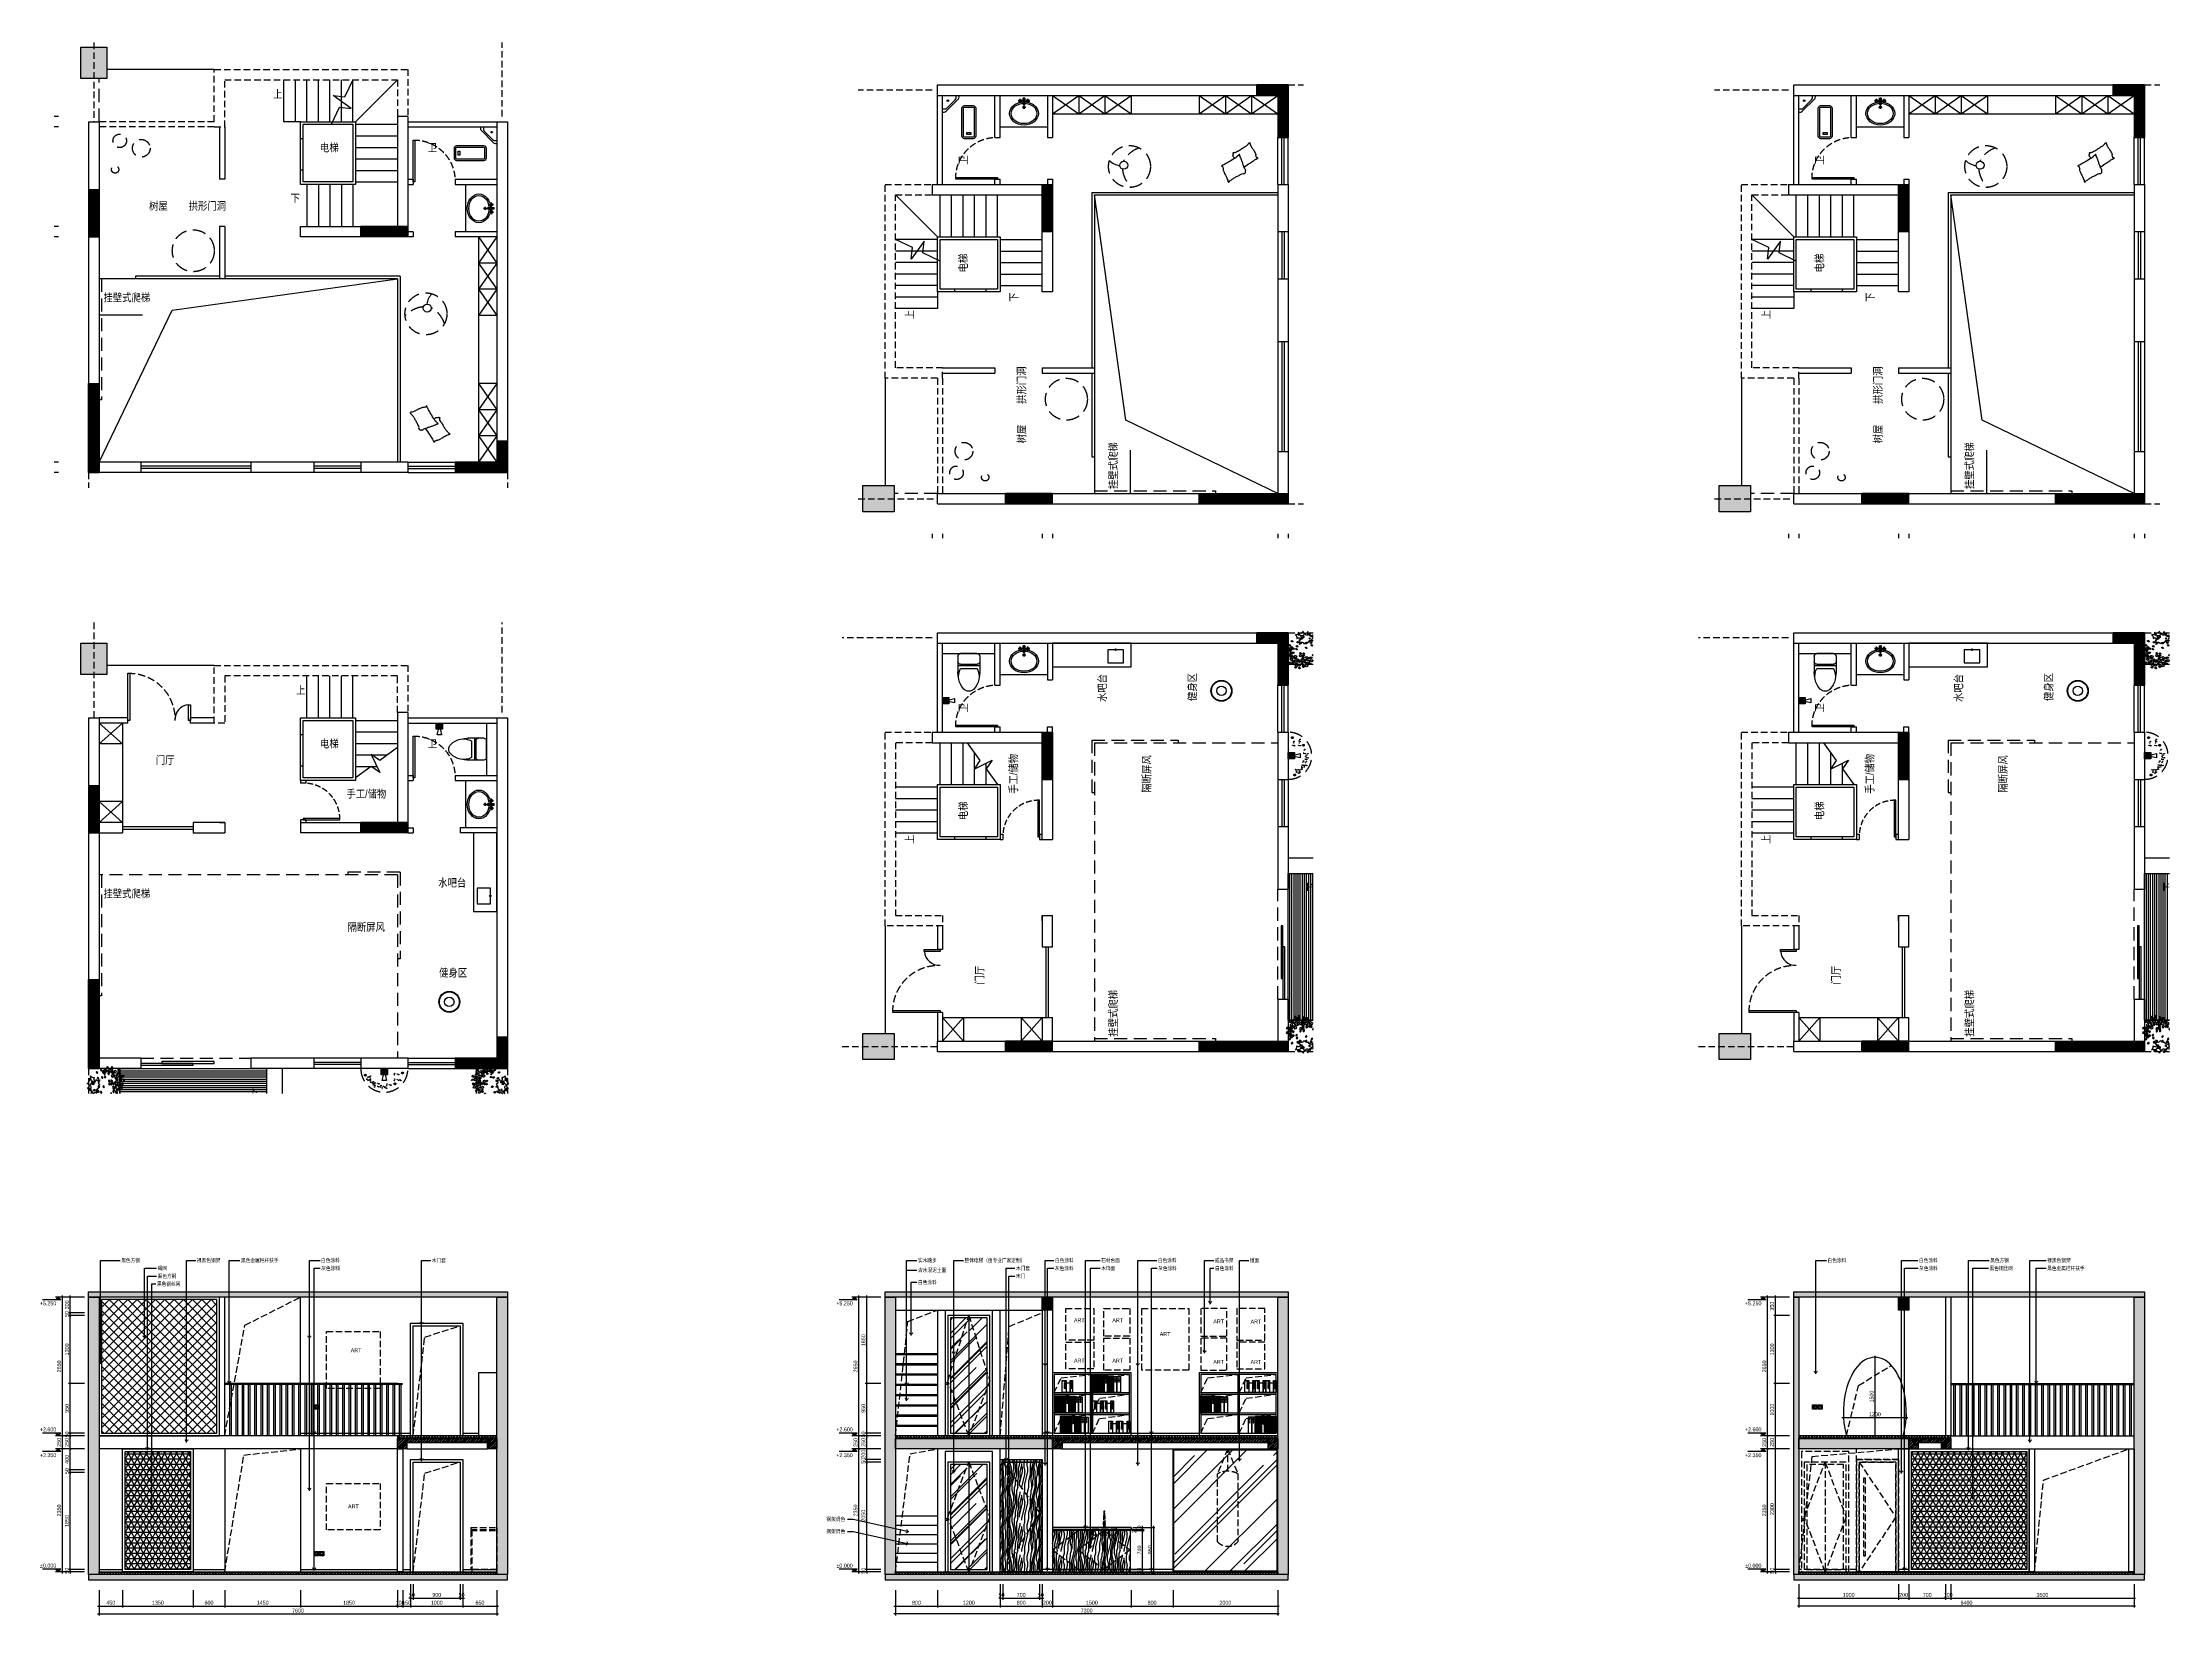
# Model space of a CAD drawing. Extents: x 468514 to 728049, y -74127 to 69080.
# Drawn here: x 492285 to 532906, y 37811 to 67845 of the extents above; entities that cross this region are included whole.
import ezdxf
from ezdxf.enums import TextEntityAlignment as Align
from ezdxf.xclip import XClip

# ---------------------------------------------------------------- set-up
doc = ezdxf.new("R2010")
doc.units = 0
doc.header["$LTSCALE"] = 500
doc.header["$MEASUREMENT"] = 0
doc.header["$XCLIPFRAME"] = 0
for name, pattern in [('( Dashed )', [0.75, 0.5, -0.25]), ('DASH', [0.35, 0.25, -0.1]), ('HIDDEN', [0.375, 0.25, -0.125])]:
    doc.linetypes.add(name, pattern=pattern)
doc.layers.get('Defpoints').update_dxf_attribs({"color": 229})
for name, color, linetype in [('Door 门', 107, 'Continuous'), ('E 立面填充', 250, 'Continuous'), ('E 立面墙体', 245, 'Continuous'), ('E 立面家具、洁具', 153, 'Continuous'), ('E 立面材料分格线', 8, 'Continuous'), ('E 立面材料类别线', 154, 'Continuous'), ('E 立面标注尺寸', 9, 'Continuous'), ('E 立面装饰完成线', 225, 'Continuous'), ('E 立面门', 107, 'Continuous'), ('P-Furniture 家具', 153, 'Continuous'), ('P-Make furniture 固定制作', 154, 'Continuous'), ('P-N wall 新建隔墙', 241, 'Continuous'), ('P-O wall 原始墙体', 245, 'Continuous'), ('P-o 原建筑尺寸', 8, 'Continuous'), ('P-Stair 楼梯（原建筑设备）', 159, 'Continuous'), ('P-Text  平面文字', 9, 'Continuous'), ('P-Ware 洁具', 153, 'Continuous'), ('P-window 窗', 107, 'Continuous'), ('PUB_HATCH', 8, 'Continuous'), ('家具填充', 250, 'Continuous'), ('龙湖标准家具', 251, 'Continuous')]:
    doc.layers.add(name, color=color, linetype=linetype)
doc.styles.add('PDC DIM', font='PMingLiU-ExtB.ttf', dxfattribs={"width": 0.85})
doc.styles.add('Xref-标准套房C$0$黑体', font='simhei.ttf')
doc.dimstyles.new('PDC-A2', dxfattribs={"dimscale": 0, "dimtxt": 2.5, "dimasz": 1, "dimexe": 1, "dimexo": 1, "dimgap": 0.7, "dimtad": 1, "dimdec": 0, "dimtxsty": 'PDC DIM', "dimblk": 'ARCHTICK', "dimcen": 1, "dimdle": 1, "dimclrd": 8, "dimclre": 8, "dimclrt": 9, "dimadec": 0, "dimazin": 0, "dimtfac": 1, "dimtdec": 0, "dimtix": 1, "dimtmove": 2, "dimatfit": 3, "dimldrblk": 'PDC A2 T R', "dimfxl": 10, "dimfxlon": 1, "dimarcsym": 0})
pattern_1 = [(45, (-210765.655, -42203.346), (-8.83883476, 8.83883476), [])]
pattern_2 = [(45, (0, 0), (-35.355339, 35.355339), []), (50, (0, 0), (71.726018, -6.2752135), [7.5, -82.5]), (355, (0, 0), (-13.875133, 75.219213), [6, -66]), (100.4514, (5.98, -0.52), (57.850938, 68.943954), [6.374019, -70.114211]), (46.1842, (0, 20), (106.724105, -16.551901), [11.25, -123.75]), (96.6356, (8.89, 18.62), (93.46627, 97.411787), [9.561029, -105.1713]), (351.1842, (0, 20), (93.466195, 97.41186), [9, -99]), (21, (10, 15), (59.690705, -40.261889), [7.5, -82.5]), (326, (10, 15), (24.331533, 72.515005), [6, -66]), (71.4514, (14.974, 11.645), (84.022263, 32.25305), [6.374019, -70.114211]), (37.5, (0, 0), (1.2159855, 33.2893854), [0.5, -65.2, 0.5, -67, 0.5, -66.25]), (7.5, (0, 0), (26.3069537, 39.4411712), [0.5, -38.2, 0.5, -63.7, 0.5, -25.25]), (327.5, (-22.3, 0), (53.3822436, -2.2554872), [0.5, -25, 0.5, -78, 0.5, -103.5]), (317.5, (-32.3, 0), (58.318617, 10.0104982), [0.5, -32.5, 0.5, -51.8, 0.5, -73.5])]
pattern_3 = [(45, (-209248.647, -42879.155), (-8.83883476, 8.83883476), [])]

msp = doc.modelspace()

# ---------------------------------------------------------------- texts
at = {"layer": 'E 立面标注尺寸', "color": 9, "char_height": 75, "style": 'PDC DIM'}
for s, insert, attachment_point in [('{\\fPMingLiU|b0|i0|c134|p18;黑色方钢}', (493788.5, 44628.5), 1), ('{\\fPMingLiU|b0|i0|c134|p18;绳网}', (494483.5, 44478.5), 1), ('{\\fPMingLiU|b0|i0|c134|p18;黑色方钢}', (494482.5, 44328.5), 1), ('{\\fPMingLiU|b0|i0|c136|p18;裸黑色钢架}', (495233.1, 44628.5), 1), ('{\\fPMingLiU|b0|i0|c136|p18;黑色金属栏杆扶手}', (496077.1, 44628.5), 1), ('{\\fPMingLiU|b0|i0|c134|p18;灰色涂料}', (497607.9, 44478.5), 1), ('白色涂料', (497606, 44628.5), 1), ('木门套', (499720.5, 44628.5), 1), ('{\\fSimSun|b0|i0|c134|p2;清水混泥土面}', (509006.6, 44443.2), 1), ('{\\fSimSun|b0|i0|c134|p2;实木踏步}', (509006.6, 44628.5), 1), ('{\\fPMingLiU|b0|i0|c136|p18;整体电梯（由专业厂家定制）}', (509894.3, 44628.5), 1), ('木门', (510874, 44328.5), 1), ('木门套', (510875.4, 44478.5), 1), ('{\\fPMingLiU|b0|i0|c136|p18;灰色涂料}', (511619.5, 44478.5), 1), ('白色涂料', (511621.3, 44628.5), 1), ('{\\fPMingLiU|b0|i0|c134|p18;石材台面}', (512503.3, 44628.5), 1), ('{\\fPMingLiU|b0|i0|c134|p18;木饰面}', (512504.6, 44478.5), 1), ('{\\fPMingLiU|b0|i0|c136|p18;灰色涂料}', (513592.7, 44478.5), 1), ('白色涂料', (513586.5, 44628.5), 1), ('成品书架', (514674.6, 44628.5), 1), ('白色涂料', (514676.7, 44478.5), 1), ('{\\fPMingLiU|b0|i0|c134|p18;镜面}', (515343.3, 44628.5), 1), ('白色涂料', (526375.3, 44628.5), 1), ('{\\fPMingLiU|b0|i0|c136|p18;灰色涂料}', (528126.5, 44478.5), 1), ('白色涂料', (528124.9, 44628.5), 1), ('{\\fPMingLiU|b0|i0|c136|p18;黑色钢丝网}', (529469.5, 44478.5), 1), ('{\\fPMingLiU|b0|i0|c134|p18;黑色方钢}', (529481.9, 44628.5), 1), ('{\\fPMingLiU|b0|i0|c136|p18;裸黑色钢架}', (530571.9, 44628.5), 1), ('黑色金属栏杆扶手', (530571.8, 44478.5), 1), ('{\\fPMingLiU|b0|i0|c136|p18;黑色钢丝网}', (494470.1, 44178.5), 1), ('白色涂料', (509005.9, 44210.9), 1), ('{\\fPMingLiU|b0|i0|c134|p18;ART}', (511984.4, 43486), 1), ('{\\fPMingLiU|b0|i0|c134|p18;ART}', (512716.9, 43486), 1), ('{\\fPMingLiU|b0|i0|c134|p18;ART}', (513622.6, 43220.9), 1), ('{\\fPMingLiU|b0|i0|c134|p18;ART}', (514646, 43462.5), 1), ('{\\fPMingLiU|b0|i0|c134|p18;ART}', (515356.8, 43459.8), 1), ('{\\fPMingLiU|b0|i0|c134|p18;ART}', (498170.8, 42912.1), 1), ('{\\fPMingLiU|b0|i0|c134|p18;ART}', (511984.4, 42714.5), 1), ('{\\fPMingLiU|b0|i0|c134|p18;ART}', (512716.9, 42714.5), 1), ('{\\fPMingLiU|b0|i0|c134|p18;ART}', (514646, 42691), 1), ('{\\fPMingLiU|b0|i0|c134|p18;ART}', (515356.8, 42688.3), 1), ('{\\fPMingLiU|b0|i0|c134|p18;ART}', (498119.5, 39931.4), 1), ('{\\fSimSun|b0|i0|c134|p2;钢架调色}', (507614.1, 39687.9), 3), ('{\\fSimSun|b0|i0|c134|p2;钢架调色}', (507614.1, 39455.9), 3)]:
    msp.add_mtext(s, dxfattribs=dict(at, insert=insert, attachment_point=attachment_point))

# ---------------------------------------------------------------- blocks, each defined once
blk = doc.blocks.new('BDB4')
at = {"layer": '龙湖标准家具'}
for p, q in [((758429, -2520542, -72), (757669, -2520562, -72)), ((758429, -2520478, -72), (757694, -2520513, -72)), ((757949, -2520501, -72), (757949, -2520388, -72)), ((757977, -2520640, -72), (757977, -2520554, -72)), ((758041, -2520496, -72), (758041, -2520388, -72)), ((758429, -2520478, -72), (759164, -2520513, -72)), ((758429, -2520542, -72), (759188, -2520562, -72)), ((758816, -2520496, -72), (758816, -2520388, -72)), ((758881, -2520640, -72), (758881, -2520554, -72)), ((758908, -2520501, -72), (758908, -2520388, -72)), ((757590, -2524560, -72), (757590, -2520643, -72)), ((757748, -2520560, -72), (757649, -2521783, -72)), ((757977, -2520640, -72), (757684, -2521783, -72)), ((758881, -2520640, -72), (759174, -2521783, -72)), ((759110, -2520560, -72), (759209, -2521783, -72)), ((759268, -2524560, -72), (759268, -2520643, -72)), ((757684, -2521783, -72), (757590, -2521783, -72)), ((757770, -2521920, -72), (757684, -2521783, -72)), ((757691, -2522092, -72), (757691, -2522594, -72)), ((757722, -2521962, -72), (757878, -2522246, -72)), ((757834, -2522273, -72), (757727, -2522082, -72)), ((759136, -2521962, -72), (758979, -2522246, -72)), ((759024, -2522273, -72), (759131, -2522082, -72)), ((759088, -2521920, -72), (759174, -2521783, -72)), ((759167, -2522092, -72), (759167, -2522594, -72)), ((759174, -2521783, -72), (759268, -2521783, -72)), ((757715, -2522613, -72), (757822, -2522587, -72)), ((757836, -2522568, -72), (757836, -2522282, -72)), ((759021, -2522568, -72), (759021, -2522282, -72)), ((759143, -2522613, -72), (759036, -2522587, -72)), ((757590, -2522655, -72), (757620, -2522654, -72)), ((757691, -2522711, -72), (757691, -2523136, -72)), ((757704, -2522693, -72), (757811, -2522655, -72)), ((757836, -2522674, -72), (757836, -2523053, -72)), ((758403, -2522950, -72), (757933, -2523137, -72)), ((758455, -2522950, -72), (758925, -2523137, -72)), ((759021, -2522674, -72), (759021, -2523053, -72)), ((759154, -2522693, -72), (759047, -2522655, -72)), ((759167, -2522711, -72), (759167, -2523136, -72)), ((759268, -2522655, -72), (759238, -2522654, -72)), ((757590, -2523288, -72), (757665, -2523238, -72)), ((757691, -2523291, -72), (757691, -2524275, -72)), ((757698, -2523275, -72), (757805, -2523190, -72)), ((757722, -2523152, -72), (757829, -2523068, -72)), ((757836, -2523206, -72), (757836, -2524126, -72)), ((757888, -2523202, -72), (757888, -2524069, -72)), ((758969, -2523202, -72), (758969, -2524069, -72)), ((759021, -2523206, -72), (759021, -2524126, -72)), ((759136, -2523152, -72), (759029, -2523068, -72)), ((759160, -2523275, -72), (759053, -2523190, -72)), ((759167, -2523291, -72), (759167, -2524275, -72)), ((759268, -2523288, -72), (759193, -2523238, -72)), ((757929, -2524468, -72), (757885, -2524468, -72)), ((757983, -2524234, -72), (757944, -2524234, -72)), ((757948, -2524454, -72), (758002, -2524259, -72)), ((758056, -2524249, -72), (758010, -2524445, -72)), ((758029, -2524468, -72), (758828, -2524468, -72)), ((758074, -2524234, -72), (758783, -2524234, -72)), ((758802, -2524249, -72), (758847, -2524445, -72)), ((758910, -2524454, -72), (758855, -2524259, -72)), ((758874, -2524234, -72), (758913, -2524234, -72)), ((758928, -2524468, -72), (758973, -2524468, -72)), ((757671, -2524641, -72), (759187, -2524641, -72)), ((757928, -2524695, -72), (758000, -2524695, -72)), ((757928, -2524695, -72), (757928, -2524811, -72)), ((758000, -2524695, -72), (758000, -2524811, -72)), ((758858, -2524695, -72), (758858, -2524811, -72)), ((758930, -2524695, -72), (758858, -2524695, -72)), ((758930, -2524695, -72), (758930, -2524811, -72))]:
    blk.add_line(p, q, dxfattribs=at)
blk.add_lwpolyline([(757242, -2519911), (757242, -2525211), (759642, -2525211), (759642, -2519911)], close=True, dxfattribs=at)
at = {"layer": '龙湖标准家具', "elevation": -72}
blk.add_lwpolyline([(757628, -2524757), (757928, -2524757), (757928, -2524811), (758000, -2524811), (758000, -2524757), (758858, -2524757), (758858, -2524811), (758930, -2524811), (758930, -2524757), (759230, -2524757, 0.414214), (759321, -2524666), (759321, -2524528, 0.247906), (759298, -2524484), (759268, -2524464), (759268, -2520830), (759309, -2520798, 0.230161), (759329, -2520757), (759329, -2520564, 0.400855), (759201, -2520431), (758908, -2520417), (758908, -2520388, 0.414213), (758881, -2520361), (758843, -2520361, 0.414213), (758816, -2520388), (758816, -2520413, 0.045856), (758041, -2520413), (758041, -2520388, 0.414212), (758014, -2520361), (757976, -2520361, 0.414213), (757949, -2520388), (757949, -2520417), (757656, -2520431, 0.400855), (757529, -2520564), (757529, -2520757, 0.230161), (757549, -2520798), (757590, -2520830), (757590, -2524464), (757560, -2524484, 0.247907), (757537, -2524528), (757537, -2524666, 0.414213), (757628, -2524757, 1.042144)], format="xyb", close=True, dxfattribs=at)
at = {"layer": '龙湖标准家具'}
for centre, radius, start, end in [((757671, -2520643, -72), 81.5, 91.4964, 180), ((759186, -2520643, -72), 81.5, 0, 88.5036), ((757710, -2522092, -72), 19.4, 29.342, 180), ((757998, -2522231, -72), 386, 98.5608, 135.7281), ((758429, -2523908, -72), 1751, 71.6863, 108.3137), ((758429, -2525092, -72), 3279, 81.4392, 98.5608), ((758859, -2522231, -72), 386, 44.2719, 81.4392), ((759147, -2522092, -72), 19.4, 0, 150.658), ((757817, -2522568, -72), 19.4, 283.5951, 0), ((757817, -2522282, -72), 19.4, 0, 29.342), ((758099, -2522487, -72), 262, 105.3068, 142.9583), ((758429, -2524045, -72), 1854, 77.5645, 102.4355), ((758759, -2522487, -72), 262, 37.0417, 74.6932), ((759040, -2522282, -72), 19.4, 150.658, 180), ((759040, -2522568, -72), 19.4, 180, 256.4049), ((757623, -2522734, -72), 79.8, 25.9451, 92.1176), ((757710, -2522594, -72), 19.4, 180, 283.5951), ((757710, -2522711, -72), 19.4, 109.3434, 180), ((757817, -2522674, -72), 19.4, 0, 109.3434), ((758429, -2523016, -72), 70.8, 68.3549, 111.6451), ((759040, -2522674, -72), 19.4, 70.6566, 180), ((759147, -2522594, -72), 19.4, 256.4049, 0), ((759147, -2522711, -72), 19.4, 0, 70.6566), ((759235, -2522734, -72), 79.8, 87.8824, 154.0549), ((757611, -2523157, -72), 97.3, 303.4842, 0.7915), ((757710, -2523136, -72), 19.4, 180, 307.9382), ((757710, -2523291, -72), 19.4, 128.4536, 180), ((757817, -2523206, -72), 19.4, 0, 128.4536), ((757817, -2523053, -72), 19.4, 307.9382, 0), ((757959, -2523202, -72), 70.8, 111.6451, 180), ((758899, -2523202, -72), 70.8, 0, 68.3549), ((759040, -2523053, -72), 19.4, 180, 232.0618), ((759040, -2523206, -72), 19.4, 51.5464, 180), ((759147, -2523136, -72), 19.4, 232.0618, 0), ((759246, -2523157, -72), 97.3, 179.2085, 236.5158), ((759147, -2523291, -72), 19.4, 0, 51.5464), ((757944, -2524126, -72), 108, 180, 270), ((758913, -2524126, -72), 108, 270, 0), ((757671, -2524560, -72), 80.7, 180, 270), ((757885, -2524275, -72), 194, 180, 270), ((758254, -2524641, -72), 328, 158.1455, 180), ((757929, -2524449, -72), 19.4, 270, 344.5114), ((757983, -2524254, -72), 19.4, 344.5114, 90), ((758029, -2524449, -72), 19.4, 166.9491, 270), ((758074, -2524254, -72), 19.4, 90, 166.9491), ((758783, -2524254, -72), 19.4, 13.0509, 90), ((758828, -2524449, -72), 19.4, 270, 13.0509), ((758874, -2524254, -72), 19.4, 90, 195.4886), ((758604, -2524641, -72), 328, 0, 21.8545), ((758928, -2524449, -72), 19.4, 195.4886, 270), ((758973, -2524275, -72), 194, 270, 0), ((759187, -2524560, -72), 80.7, 270, 0)]:
    blk.add_arc(centre, radius, start, end, dxfattribs=at)
blk = doc.blocks.new('_FZH')
blk.add_lwpolyline([(-0.5, -0.5), (0.5, -0.5), (0.5, 0.5), (-0.5, 0.5)], close=True)
at = {"layer": 'PUB_HATCH'}
blk.add_solid([(-0.5, -0.5), (0.5, -0.5), (-0.5, 0.5), (0.5, 0.5)], dxfattribs=at)
blk = doc.blocks.new('_ArchTick')
at = {"color": 0, "linetype": 'ByBlock', "const_width": 0.4}
blk.add_lwpolyline([(-0.5, -0.5), (0.5, 0.5)], dxfattribs=at)
blk = doc.blocks.new('*D1021')
at = {"layer": 'Defpoints', "color": 0, "transparency": 16777216}
for p in [(260829, 43168), (261029, 43168), (261029, 42572)]:
    blk.add_point(p, dxfattribs=at)
at = {"layer": 'P-o 原建筑尺寸', "color": 8, "lineweight": -2, "transparency": 16777216}
for p, q in [((260829, 43108), (260829, 42512)), ((261029, 43108), (261029, 42512)), ((260829, 42572), (260769, 42572)), ((260829, 42572), (261029, 42572)), ((261029, 42572), (261089, 42572))]:
    blk.add_line(p, q, dxfattribs=at)
at = {"layer": 'P-o 原建筑尺寸', "color": 8, "lineweight": -2, "transparency": 16777216, "xscale": 60, "yscale": 60, "zscale": 60}
blk.add_blockref('_ArchTick', (260829, 42572), dxfattribs=at)
at = {"layer": 'P-o 原建筑尺寸', "color": 8, "lineweight": -2, "transparency": 16777216, "xscale": 60, "yscale": 60, "zscale": 60, "rotation": 180}
blk.add_blockref('_ArchTick', (261029, 42572), dxfattribs=at)
at = {"layer": 'P-o 原建筑尺寸', "color": 9, "transparency": 16777216, "insert": (260929, 42697), "char_height": 150, "attachment_point": 5, "style": 'PDC DIM'}
blk.add_mtext('200', dxfattribs=at)
blk = doc.blocks.new('PDC A2 T R')
at = {"color": 0, "linetype": 'ByBlock'}
blk.add_line((0, 0), (-2, 0), dxfattribs=at)
for points in [[(-2.15, 0.89), (-1.49, 1.35), (-0.6, 0), (0, 0)], [(-2.15, -0.89), (-1.49, -1.35), (-0.6, 0), (0, 0)]]:
    blk.add_solid(points, dxfattribs=at)
blk = doc.blocks.new('*D1022')
at = {"layer": 'Defpoints', "color": 0, "transparency": 16777216}
for p in [(261029, 43168), (268629, 43168), (268629, 42572)]:
    blk.add_point(p, dxfattribs=at)
at = {"layer": 'P-o 原建筑尺寸', "color": 8, "lineweight": -2, "transparency": 16777216}
for p, q in [((261029, 43108), (261029, 42512)), ((268629, 43108), (268629, 42512)), ((260969, 42572), (268689, 42572))]:
    blk.add_line(p, q, dxfattribs=at)
at = {"layer": 'P-o 原建筑尺寸', "color": 8, "lineweight": -2, "transparency": 16777216, "xscale": 60, "yscale": 60, "zscale": 60, "rotation": 180}
blk.add_blockref('_ArchTick', (261029, 42572), dxfattribs=at)
at = {"layer": 'P-o 原建筑尺寸', "color": 8, "lineweight": -2, "transparency": 16777216, "xscale": 60, "yscale": 60, "zscale": 60}
blk.add_blockref('_ArchTick', (268629, 42572), dxfattribs=at)
at = {"layer": 'P-o 原建筑尺寸', "color": 9, "transparency": 16777216, "insert": (264829, 42698), "char_height": 150, "attachment_point": 5, "style": 'PDC DIM'}
blk.add_mtext('7600', dxfattribs=at)
blk = doc.blocks.new('*D1023')
at = {"layer": 'Defpoints', "color": 0, "transparency": 16777216}
for p in [(268629, 43168), (268829, 43188), (268829, 42572)]:
    blk.add_point(p, dxfattribs=at)
at = {"layer": 'P-o 原建筑尺寸', "color": 8, "lineweight": -2, "transparency": 16777216}
for p, q in [((268629, 43108), (268629, 42512)), ((268829, 43128), (268829, 42512)), ((268629, 42572), (268569, 42572)), ((268629, 42572), (268829, 42572)), ((268829, 42572), (268889, 42572))]:
    blk.add_line(p, q, dxfattribs=at)
at = {"layer": 'P-o 原建筑尺寸', "color": 8, "lineweight": -2, "transparency": 16777216, "xscale": 60, "yscale": 60, "zscale": 60}
blk.add_blockref('_ArchTick', (268629, 42572), dxfattribs=at)
at = {"layer": 'P-o 原建筑尺寸', "color": 8, "lineweight": -2, "transparency": 16777216, "xscale": 60, "yscale": 60, "zscale": 60, "rotation": 180}
blk.add_blockref('_ArchTick', (268829, 42572), dxfattribs=at)
at = {"layer": 'P-o 原建筑尺寸', "color": 9, "transparency": 16777216, "insert": (268729, 42697), "char_height": 150, "attachment_point": 5, "style": 'PDC DIM'}
blk.add_mtext('200', dxfattribs=at)
blk = doc.blocks.new('*D1020')
at = {"layer": 'Defpoints', "color": 0, "transparency": 16777216}
for p in [(260829, 43072), (268829, 43072), (268829, 42263)]:
    blk.add_point(p, dxfattribs=at)
at = {"layer": 'P-o 原建筑尺寸', "color": 8, "lineweight": -2, "transparency": 16777216}
for p, q in [((260829, 42863), (260829, 42203)), ((268829, 42863), (268829, 42203)), ((260769, 42263), (268889, 42263))]:
    blk.add_line(p, q, dxfattribs=at)
at = {"layer": 'P-o 原建筑尺寸', "color": 8, "lineweight": -2, "transparency": 16777216, "xscale": 60, "yscale": 60, "zscale": 60, "rotation": 180}
blk.add_blockref('_ArchTick', (260829, 42263), dxfattribs=at)
at = {"layer": 'P-o 原建筑尺寸', "color": 8, "lineweight": -2, "transparency": 16777216, "xscale": 60, "yscale": 60, "zscale": 60}
blk.add_blockref('_ArchTick', (268829, 42263), dxfattribs=at)
at = {"layer": 'P-o 原建筑尺寸', "color": 9, "transparency": 16777216, "insert": (264829, 42389), "char_height": 150, "attachment_point": 5, "style": 'PDC DIM'}
blk.add_mtext('8000', dxfattribs=at)
blk = doc.blocks.new('A$C437E590E')
at = {"color": 8, "linetype": 'ByBlock'}
for p, q in [((243, 462), (164, 462)), ((202, 422), (202, 501)), ((275, 313), (275, 510)), ((306, 462), (386, 462)), ((347, 422), (347, 501)), ((247, 340), (303, 340)), ((275, 368), (275, 312))]:
    blk.add_line(p, q, dxfattribs=at)
at = {"linetype": 'ByBlock'}
for p, q in [((257, 393), (257, 514)), ((293, 514), (257, 514)), ((293, 514), (293, 393)), ((293, 393), (257, 393))]:
    blk.add_line(p, q, dxfattribs=at)
for centre, radius in [((204, 462), 25), ((204, 462), 17.9), ((346, 462), 25), ((346, 462), 17.9)]:
    blk.add_circle(centre, radius, dxfattribs=at)
at = {"color": 8, "linetype": 'ByBlock'}
for radius in [19.5, 11.9]:
    blk.add_circle((275, 340), radius, dxfattribs=at)
at = {"linetype": 'ByBlock'}
blk.add_ellipse((275, 222), major_axis=(-275, 0), ratio=0.809091, dxfattribs=at)
at = {"color": 8, "linetype": 'ByBlock'}
blk.add_ellipse((275, 222), major_axis=(-246, 0), ratio=0.786583, dxfattribs=at)
blk = doc.blocks.new('asdfsdafa3')
for p, q in [((201554, -49577), (201554, -49256)), ((201603, -49207), (201707, -49207)), ((201707, -49207), (201901, -49207)), ((201757, -49256), (201757, -49577)), ((201782, -49207), (201782, -49627)), ((201839, -49256), (201839, -49577)), ((201603, -49627), (201707, -49627)), ((201707, -49627), (201901, -49627))]:
    blk.add_line(p, q)
for centre, radius, start, end in [((201603, -49256), 49.5, 90, 180), ((201707, -49256), 49.5, 0, 90), ((201988, -49558), 337, 42.8306, 116.2777), ((201988, -49275), 337, 243.7223, 317.1694), ((201885, -49706), 500, 75.8795, 88.2029), ((202157, -49416), 116, 359.4502, 47.9126), ((202157, -49418), 116, 312.0874, 0.5498), ((201603, -49577), 49.5, 180, 270), ((201707, -49577), 49.5, 270, 0), ((201885, -49127), 500, 271.7971, 284.1205)]:
    blk.add_arc(centre, radius, start, end)
blk = doc.blocks.new('fffg')
blk.add_lwpolyline([(143, 670), (109, 670), (109, -130), (143, -130)], close=True)
at = {"color": 8, "linetype": 'DASH'}
blk.add_arc((123, -110), 780, 88.5421, 181.4579, dxfattribs=at)
blk = doc.blocks.new('A$C17F62748')
at = {"linetype": 'ByBlock'}
for p, q in [((120, 0), (0, 120)), ((0, 0), (120, 120)), ((18, 102), (102, 102)), ((18, 90), (102, 90)), ((18, 78), (102, 78)), ((18, 66), (102, 66)), ((18, 54), (102, 54)), ((18, 42), (102, 42)), ((18, 30), (102, 30)), ((60, 50), (19, 227)), ((19, 227), (101, 227)), ((99, 28), (21, 28)), ((21, 28), (21, 0)), ((51, 59), (51, 28)), ((101, 227), (60, 50)), ((69, 59), (69, 28)), ((99, 0), (99, 28))]:
    blk.add_line(p, q, dxfattribs=at)
for points in [[(0, 120), (120, 120), (120, 0), (0, 0)], [(12, 108), (108, 108), (108, 12), (12, 12)], [(18, 102), (102, 102), (102, 18), (18, 18)]]:
    blk.add_lwpolyline(points, close=True, dxfattribs=at)
blk = doc.blocks.new('8888')
for centre, radius, start, end in [((2199, -63746), 84.8, 302.4412, 359.9063), ((2318, -63717), 44.7, 219.5806, 340.1237), ((2288, -63664), 62.6, 306.3054, 24.0967), ((2326, -63759), 43.6, 284.3848, 91.6659), ((2386, -63643), 41, 173.9532, 342.979), ((2373, -63764), 17.9, 274.6428, 30.9756), ((2410, -63752), 22.7, 186.4922, 301.0639), ((2422, -63786), 14.2, 88.7461, 268.27), ((2491, -63621), 74.3, 207.7672, 279.1645), ((2556, -63686), 53.8, 188.1067, 284.2948), ((2534, -63673), 44.7, 233.9974, 329.9151), ((2443, -63766), 72.3, 349.2586, 9.6586), ((2532, -63746), 18.7, 204.6365, 285.8876), ((2554, -63773), 19, 153.9803, 225.6496), ((2661, -63733), 92.7, 183.1536, 245.1013), ((2628, -63700), 55.7, 174.5099, 290.9726), ((2677, -63798), 53.9, 121.7479, 257.882), ((2263, -63846), 34.3, 333.1522, 121.8351), ((2328, -63909), 58.5, 14.8823, 126.064), ((2324, -63800), 18.7, 204.6365, 285.8876), ((2236, -63820), 72.3, 349.2586, 9.6586), ((2317, -63850), 18.7, 29.9459, 122.2834), ((2346, -63827), 19, 153.9803, 225.6496), ((2346, -63878), 78.1, 8.8774, 96.9404), ((2377, -63796), 14.8, 327.7782, 101.4086), ((2431, -63905), 47.6, 100.6193, 166.4738), ((2408, -63818), 23.1, 53.1636, 141.728), ((2466, -63869), 43.1, 30.9721, 176.2858), ((2431, -63905), 47.6, 6.1926, 97.0502), ((2502, -63879), 32.2, 88.049, 221.4813), ((2486, -63919), 58.5, 39.2597, 101.2333), ((2578, -63895), 89.1, 60.3648, 147.4395), ((2524, -63796), 18.7, 29.9459, 122.2834), ((2553, -63859), 31.9, 40.1536, 227.3213), ((2614, -63898), 69.7, 42.1528, 121.3318)]:
    blk.add_arc(centre, radius, start, end)
blk = doc.blocks.new('GERT43')
at = {"extrusion": (0, 0, -1)}
for centre, major_axis, start_param, end_param in [((324239, -609725), (-20.6, 15.7), 1.570796326795163, 7.853981633974749), ((324240, -609662), (-13.7, 10.4), 1.570796326783838, 7.853981633963424), ((324295, -609720), (-13.7, 10.4), 1.570796326783838, 7.853981633963424), ((324332, -609672), (-13.7, 10.4), 1.570796326783838, 7.853981633963424), ((324457, -609626), (-20.6, 15.7), 1.570796326795163, 7.853981633974749), ((324525, -609665), (-13.7, 10.4), 1.570796326783838, 7.853981633963424), ((324579, -609671), (-13.7, 10.4), 1.570796326783838, 7.853981633963424), ((324146, -609981), (-13.7, 10.4), 1.570796326783838, 7.853981633963424), ((324163, -609837), (-20.6, 15.7), 1.570796326795163, 7.853981633974749), ((324155, -609904), (-13.7, 10.4), 1.570796326783838, 7.853981633963424), ((324169, -609889), (-20.6, 15.7), 1.570796326795163, 7.853981633974749), ((324169, -610049), (-13.7, 10.4), 1.570796326783838, 7.853981633963424), ((324186, -609759), (-13.7, 10.4), 1.570796326783838, 7.853981633963424), ((324204, -609823), (-20.6, 15.7), 1.570796326795163, 7.853981633974749), ((324204, -609973), (-20.6, 15.7), 1.570796326795163, 7.853981633974749), ((324207, -610027), (-20.6, 15.7), 1.570796326795163, 7.853981633974749), ((324213, -609795), (-13.7, 10.4), 1.570796326783838, 7.853981633963424), ((324217, -609999), (-13.7, 10.4), 1.570796326783838, 7.853981633963424), ((324217, -609913), (-13.7, 10.4), 1.570796326783838, 7.853981633963424), ((324229, -609852), (-13.7, 10.4), 1.570796326783838, 7.853981633963424), ((324239, -609767), (-13.7, 10.4), 1.570796326783838, 7.853981633963424), ((324242, -610076), (-13.7, 10.4), 1.570796326783838, 7.853981633963424), ((324243, -610022), (-13.7, 10.4), 1.570796326783838, 7.853981633963424), ((324248, -609892), (-13.7, 10.4), 1.570796326783838, 7.853981633963424), ((324270, -610119), (-20.6, 15.7), 1.570796326795163, 7.853981633974749), ((324272, -609961), (-20.6, 15.7), 1.570796326795163, 7.853981633974749), ((324275, -609931), (-20.6, 15.7), 1.570796326795163, 7.853981633974749), ((324272, -609808), (-13.7, 10.4), 1.570796326783838, 7.853981633963424), ((324273, -609853), (-13.7, 10.4), 1.570796326783838, 7.853981633963424), ((324277, -609991), (-13.7, 10.4), 1.570796326783838, 7.853981633963424), ((324280, -610072), (-13.7, 10.4), 1.570796326783838, 7.853981633963424), ((324295, -609752), (-13.7, 10.4), 1.570796326783838, 7.853981633963424), ((324296, -610037), (-13.7, 10.4), 1.570796326783838, 7.853981633963424), ((324300, -609890), (-13.7, 10.4), 1.570796326783838, 7.853981633963424), ((324309, -609801), (-20.6, 15.7), 1.570796326795163, 7.853981633974749), ((324308, -609982), (-13.7, 10.4), 1.570796326783838, 7.853981633963424), ((324324, -609870), (-13.7, 10.4), 1.570796326783838, 7.853981633963424), ((324334, -610101), (-20.6, 15.7), 1.570796326795163, 7.853981633974749), ((324338, -610021), (-13.7, 10.4), 1.570796326783838, 7.853981633963424), ((324359, -609877), (-13.7, 10.4), 1.570796326783838, 7.853981633963424), ((324370, -609911), (-20.6, 15.7), 1.570796326795163, 7.853981633974749), ((324371, -610065), (-20.6, 15.7), 1.570796326795163, 7.853981633974749), ((324364, -610085), (-13.7, 10.4), 1.570796326783838, 7.853981633963424), ((324365, -609856), (-13.7, 10.4), 1.570796326783838, 7.853981633963424), ((324374, -610010), (-20.6, 15.7), 1.570796326795163, 7.853981633974749), ((324398, -610118), (-13.7, 10.4), 1.570796326783838, 7.853981633963424), ((324401, -610082), (-13.7, 10.4), 1.570796326783838, 7.853981633963424), ((324402, -609846), (-13.7, 10.4), 1.570796326783838, 7.853981633963424), ((324417, -609905), (-13.7, 10.4), 1.570796326783838, 7.853981633963424), ((324445, -610111), (-20.6, 15.7), 1.570796326795163, 7.853981633974749), ((324448, -610072), (-13.7, 10.4), 1.570796326783838, 7.853981633963424), ((324454, -610039), (-13.7, 10.4), 1.570796326783838, 7.853981633963424), ((324456, -610088), (-13.7, 10.4), 1.570796326783838, 7.853981633963424), ((324498, -609779), (-13.7, 10.4), 1.570796326783838, 7.853981633963424), ((324499, -610089), (-13.7, 10.4), 1.570796326783838, 7.853981633963424), ((324509, -609966), (-13.7, 10.4), 1.570796326783838, 7.853981633963424), ((324522, -610065), (-13.7, 10.4), 1.570796326783838, 7.853981633963424), ((324530, -610023), (-13.7, 10.4), 1.570796326783838, 7.853981633963424), ((324537, -610105), (-13.7, 10.4), 1.570796326783838, 7.853981633963424), ((324554, -610070), (-13.7, 10.4), 1.570796326783838, 7.853981633963424), ((324559, -609946), (-13.7, 10.4), 1.570796326783838, 7.853981633963424), ((324561, -610047), (-13.7, 10.4), 1.570796326783838, 7.853981633963424), ((324586, -609766), (-13.7, 10.4), 1.570796326783838, 7.853981633963424), ((324605, -610080), (-13.7, 10.4), 1.570796326783838, 7.853981633963424), ((324608, -609868), (-13.7, 10.4), 1.570796326783838, 7.853981633963424), ((324635, -609918), (-13.7, 10.4), 1.570796326783838, 7.853981633963424), ((324675, -610021), (-13.7, 10.4), 1.570796326783838, 7.853981633963424), ((324690, -609832), (-13.7, 10.4), 1.570796326783838, 7.853981633963424), ((324282, -610154), (-13.7, 10.4), 1.570796326783838, 7.853981633963424), ((324410, -610168), (-13.7, 10.4), 1.570796326783838, 7.853981633963424), ((324495, -610153), (-13.7, 10.4), 1.570796326783838, 7.853981633963424)]:
    blk.add_ellipse(centre, major_axis=major_axis, ratio=0.689655, start_param=start_param, end_param=end_param, dxfattribs=at)
blk = doc.blocks.new('*D1025')
at = {"layer": 'Defpoints', "color": 0, "transparency": 16777216}
for p in [(273013, 45573), (273213, 45573), (273213, 44976)]:
    blk.add_point(p, dxfattribs=at)
at = {"layer": 'P-o 原建筑尺寸', "color": 8, "lineweight": -2, "transparency": 16777216}
for p, q in [((273013, 45513), (273013, 44916)), ((273213, 45513), (273213, 44916)), ((273013, 44976), (272953, 44976)), ((273013, 44976), (273213, 44976)), ((273213, 44976), (273273, 44976))]:
    blk.add_line(p, q, dxfattribs=at)
at = {"layer": 'P-o 原建筑尺寸', "color": 8, "lineweight": -2, "transparency": 16777216, "xscale": 60, "yscale": 60, "zscale": 60}
blk.add_blockref('_ArchTick', (273013, 44976), dxfattribs=at)
at = {"layer": 'P-o 原建筑尺寸', "color": 8, "lineweight": -2, "transparency": 16777216, "xscale": 60, "yscale": 60, "zscale": 60, "rotation": 180}
blk.add_blockref('_ArchTick', (273213, 44976), dxfattribs=at)
at = {"layer": 'P-o 原建筑尺寸', "color": 9, "transparency": 16777216, "insert": (273113, 45101), "char_height": 150, "attachment_point": 5, "style": 'PDC DIM'}
blk.add_mtext('200', dxfattribs=at)
blk = doc.blocks.new('*D1026')
at = {"layer": 'Defpoints', "color": 0, "transparency": 16777216}
for p in [(273213, 45573), (278913, 45573), (278913, 44976)]:
    blk.add_point(p, dxfattribs=at)
at = {"layer": 'P-o 原建筑尺寸', "color": 8, "lineweight": -2, "transparency": 16777216}
for p, q in [((273213, 45513), (273213, 44916)), ((278913, 45513), (278913, 44916)), ((273153, 44976), (278973, 44976))]:
    blk.add_line(p, q, dxfattribs=at)
at = {"layer": 'P-o 原建筑尺寸', "color": 8, "lineweight": -2, "transparency": 16777216, "xscale": 60, "yscale": 60, "zscale": 60, "rotation": 180}
blk.add_blockref('_ArchTick', (273213, 44976), dxfattribs=at)
at = {"layer": 'P-o 原建筑尺寸', "color": 8, "lineweight": -2, "transparency": 16777216, "xscale": 60, "yscale": 60, "zscale": 60}
blk.add_blockref('_ArchTick', (278913, 44976), dxfattribs=at)
at = {"layer": 'P-o 原建筑尺寸', "color": 9, "transparency": 16777216, "insert": (276063, 45103), "char_height": 150, "attachment_point": 5, "style": 'PDC DIM'}
blk.add_mtext('5700', dxfattribs=at)
blk = doc.blocks.new('*D1027')
at = {"layer": 'Defpoints', "color": 0, "transparency": 16777216}
for p in [(280813, 45573), (281013, 45593), (281013, 44976)]:
    blk.add_point(p, dxfattribs=at)
at = {"layer": 'P-o 原建筑尺寸', "color": 8, "lineweight": -2, "transparency": 16777216}
for p, q in [((280813, 45513), (280813, 44916)), ((281013, 45533), (281013, 44916)), ((280813, 44976), (280753, 44976)), ((280813, 44976), (281013, 44976)), ((281013, 44976), (281073, 44976))]:
    blk.add_line(p, q, dxfattribs=at)
at = {"layer": 'P-o 原建筑尺寸', "color": 8, "lineweight": -2, "transparency": 16777216, "xscale": 60, "yscale": 60, "zscale": 60}
blk.add_blockref('_ArchTick', (280813, 44976), dxfattribs=at)
at = {"layer": 'P-o 原建筑尺寸', "color": 8, "lineweight": -2, "transparency": 16777216, "xscale": 60, "yscale": 60, "zscale": 60, "rotation": 180}
blk.add_blockref('_ArchTick', (281013, 44976), dxfattribs=at)
at = {"layer": 'P-o 原建筑尺寸', "color": 9, "transparency": 16777216, "insert": (280913, 45101), "char_height": 150, "attachment_point": 5, "style": 'PDC DIM'}
blk.add_mtext('200', dxfattribs=at)
blk = doc.blocks.new('*D1028')
at = {"layer": 'Defpoints', "color": 0, "transparency": 16777216}
for p in [(273013, 45476), (281013, 45476), (281013, 44668)]:
    blk.add_point(p, dxfattribs=at)
at = {"layer": 'P-o 原建筑尺寸', "color": 8, "lineweight": -2, "transparency": 16777216}
for p, q in [((273013, 45268), (273013, 44608)), ((281013, 45268), (281013, 44608)), ((272953, 44668), (281073, 44668))]:
    blk.add_line(p, q, dxfattribs=at)
at = {"layer": 'P-o 原建筑尺寸', "color": 8, "lineweight": -2, "transparency": 16777216, "xscale": 60, "yscale": 60, "zscale": 60, "rotation": 180}
blk.add_blockref('_ArchTick', (273013, 44668), dxfattribs=at)
at = {"layer": 'P-o 原建筑尺寸', "color": 8, "lineweight": -2, "transparency": 16777216, "xscale": 60, "yscale": 60, "zscale": 60}
blk.add_blockref('_ArchTick', (281013, 44668), dxfattribs=at)
at = {"layer": 'P-o 原建筑尺寸', "color": 9, "transparency": 16777216, "insert": (277013, 44793), "char_height": 150, "attachment_point": 5, "style": 'PDC DIM'}
blk.add_mtext('8000', dxfattribs=at)
blk = doc.blocks.new('*D1029')
at = {"layer": 'Defpoints', "color": 0, "transparency": 16777216}
for p in [(272501, 52809), (271870, 52609), (272501, 52609)]:
    blk.add_point(p, dxfattribs=at)
at = {"layer": 'P-o 原建筑尺寸', "color": 8, "lineweight": -2, "transparency": 16777216}
for p, q in [((272441, 52809), (271810, 52809)), ((271870, 52809), (271870, 52869)), ((271870, 52809), (271870, 52609)), ((272441, 52609), (271810, 52609)), ((271870, 52609), (271870, 52549))]:
    blk.add_line(p, q, dxfattribs=at)
at = {"layer": 'P-o 原建筑尺寸', "color": 8, "lineweight": -2, "transparency": 16777216, "xscale": 60, "yscale": 60, "zscale": 60}
for p, rotation in [((271870, 52809), 270), ((271870, 52609), 90)]:
    blk.add_blockref('_ArchTick', p, dxfattribs=dict(at, rotation=rotation))
at = {"layer": 'P-o 原建筑尺寸', "color": 9, "transparency": 16777216, "insert": (271745, 52709), "char_height": 150, "attachment_point": 5, "rotation": 90, "style": 'PDC DIM'}
blk.add_mtext('200', dxfattribs=at)
blk = doc.blocks.new('*D1030')
at = {"layer": 'Defpoints', "color": 0, "transparency": 16777216}
for p in [(272501, 52609), (271870, 50709), (272501, 50709)]:
    blk.add_point(p, dxfattribs=at)
at = {"layer": 'P-o 原建筑尺寸', "color": 8, "lineweight": -2, "transparency": 16777216}
for p, q in [((272441, 52609), (271810, 52609)), ((271870, 52669), (271870, 50649)), ((272441, 50709), (271810, 50709))]:
    blk.add_line(p, q, dxfattribs=at)
at = {"layer": 'P-o 原建筑尺寸', "color": 8, "lineweight": -2, "transparency": 16777216, "xscale": 60, "yscale": 60, "zscale": 60}
for p, rotation in [((271870, 52609), 90), ((271870, 50709), 270)]:
    blk.add_blockref('_ArchTick', p, dxfattribs=dict(at, rotation=rotation))
at = {"layer": 'P-o 原建筑尺寸', "color": 9, "transparency": 16777216, "insert": (271744, 51659), "char_height": 150, "attachment_point": 5, "rotation": 90, "style": 'PDC DIM'}
blk.add_mtext('1900', dxfattribs=at)
blk = doc.blocks.new('*D1031')
at = {"layer": 'Defpoints', "color": 0, "transparency": 16777216}
for p in [(271870, 50509), (272501, 50709), (272501, 50509)]:
    blk.add_point(p, dxfattribs=at)
at = {"layer": 'P-o 原建筑尺寸', "color": 8, "lineweight": -2, "transparency": 16777216}
for p, q in [((272441, 50709), (271810, 50709)), ((272441, 50509), (271810, 50509)), ((271870, 50709), (271870, 50769)), ((271870, 50709), (271870, 50509)), ((271870, 50509), (271870, 50449))]:
    blk.add_line(p, q, dxfattribs=at)
at = {"layer": 'P-o 原建筑尺寸', "color": 8, "lineweight": -2, "transparency": 16777216, "xscale": 60, "yscale": 60, "zscale": 60}
for p, rotation in [((271870, 50709), 270), ((271870, 50509), 90)]:
    blk.add_blockref('_ArchTick', p, dxfattribs=dict(at, rotation=rotation))
at = {"layer": 'P-o 原建筑尺寸', "color": 9, "transparency": 16777216, "insert": (271745, 50609), "char_height": 150, "attachment_point": 5, "rotation": 90, "style": 'PDC DIM'}
blk.add_mtext('200', dxfattribs=at)
blk = doc.blocks.new('*D1032')
at = {"layer": 'Defpoints', "color": 0, "transparency": 16777216}
for p in [(272501, 50509), (271870, 46209), (272501, 46209)]:
    blk.add_point(p, dxfattribs=at)
at = {"layer": 'P-o 原建筑尺寸', "color": 8, "lineweight": -2, "transparency": 16777216}
for p, q in [((272441, 50509), (271810, 50509)), ((271870, 50569), (271870, 46149)), ((272441, 46209), (271810, 46209))]:
    blk.add_line(p, q, dxfattribs=at)
at = {"layer": 'P-o 原建筑尺寸', "color": 8, "lineweight": -2, "transparency": 16777216, "xscale": 60, "yscale": 60, "zscale": 60}
for p, rotation in [((271870, 50509), 90), ((271870, 46209), 270)]:
    blk.add_blockref('_ArchTick', p, dxfattribs=dict(at, rotation=rotation))
at = {"layer": 'P-o 原建筑尺寸', "color": 9, "transparency": 16777216, "insert": (271745, 48359), "char_height": 150, "attachment_point": 5, "rotation": 90, "style": 'PDC DIM'}
blk.add_mtext('4300', dxfattribs=at)
blk = doc.blocks.new('*D1033')
at = {"layer": 'Defpoints', "color": 0, "transparency": 16777216}
for p in [(271870, 46009), (272501, 46209), (272501, 46009)]:
    blk.add_point(p, dxfattribs=at)
at = {"layer": 'P-o 原建筑尺寸', "color": 8, "lineweight": -2, "transparency": 16777216}
for p, q in [((272441, 46209), (271810, 46209)), ((272441, 46009), (271810, 46009)), ((271870, 46209), (271870, 46269)), ((271870, 46209), (271870, 46009)), ((271870, 46009), (271870, 45949))]:
    blk.add_line(p, q, dxfattribs=at)
at = {"layer": 'P-o 原建筑尺寸', "color": 8, "lineweight": -2, "transparency": 16777216, "xscale": 60, "yscale": 60, "zscale": 60}
for p, rotation in [((271870, 46209), 270), ((271870, 46009), 90)]:
    blk.add_blockref('_ArchTick', p, dxfattribs=dict(at, rotation=rotation))
at = {"layer": 'P-o 原建筑尺寸', "color": 9, "transparency": 16777216, "insert": (271745, 46109), "char_height": 150, "attachment_point": 5, "rotation": 90, "style": 'PDC DIM'}
blk.add_mtext('200', dxfattribs=at)
blk = doc.blocks.new('*D1034')
at = {"layer": 'Defpoints', "color": 0, "transparency": 16777216}
for p in [(272674, 52809), (271587, 46009), (272674, 46009)]:
    blk.add_point(p, dxfattribs=at)
at = {"layer": 'P-o 原建筑尺寸', "color": 8, "lineweight": -2, "transparency": 16777216}
for p, q in [((272187, 52809), (271527, 52809)), ((271587, 52869), (271587, 45949)), ((272187, 46009), (271527, 46009))]:
    blk.add_line(p, q, dxfattribs=at)
at = {"layer": 'P-o 原建筑尺寸', "color": 8, "lineweight": -2, "transparency": 16777216, "xscale": 60, "yscale": 60, "zscale": 60}
for p, rotation in [((271587, 52809), 90), ((271587, 46009), 270)]:
    blk.add_blockref('_ArchTick', p, dxfattribs=dict(at, rotation=rotation))
at = {"layer": 'P-o 原建筑尺寸', "color": 9, "transparency": 16777216, "insert": (271461, 49409), "char_height": 150, "attachment_point": 5, "rotation": 90, "style": 'PDC DIM'}
blk.add_mtext('6800', dxfattribs=at)
blk = doc.blocks.new('*D1035')
at = {"layer": 'Defpoints', "color": 0, "transparency": 16777216}
for p in [(281564, 52809), (281564, 52609), (282194, 52609)]:
    blk.add_point(p, dxfattribs=at)
at = {"layer": 'P-o 原建筑尺寸', "color": 8, "lineweight": -2, "transparency": 16777216}
for p, q in [((281624, 52809), (282254, 52809)), ((282194, 52809), (282194, 52869)), ((282194, 52809), (282194, 52609)), ((281624, 52609), (282254, 52609)), ((282194, 52609), (282194, 52549))]:
    blk.add_line(p, q, dxfattribs=at)
at = {"layer": 'P-o 原建筑尺寸', "color": 8, "lineweight": -2, "transparency": 16777216, "xscale": 60, "yscale": 60, "zscale": 60}
for p, rotation in [((282194, 52809), 270), ((282194, 52609), 90)]:
    blk.add_blockref('_ArchTick', p, dxfattribs=dict(at, rotation=rotation))
at = {"layer": 'P-o 原建筑尺寸', "color": 9, "transparency": 16777216, "insert": (282069, 52709), "char_height": 150, "attachment_point": 5, "rotation": 90, "style": 'PDC DIM'}
blk.add_mtext('200', dxfattribs=at)
blk = doc.blocks.new('*D1036')
at = {"layer": 'Defpoints', "color": 0, "transparency": 16777216}
for p in [(281564, 52609), (281564, 50709), (282194, 50709)]:
    blk.add_point(p, dxfattribs=at)
at = {"layer": 'P-o 原建筑尺寸', "color": 8, "lineweight": -2, "transparency": 16777216}
for p, q in [((281624, 52609), (282254, 52609)), ((282194, 52669), (282194, 50649)), ((281624, 50709), (282254, 50709))]:
    blk.add_line(p, q, dxfattribs=at)
at = {"layer": 'P-o 原建筑尺寸', "color": 8, "lineweight": -2, "transparency": 16777216, "xscale": 60, "yscale": 60, "zscale": 60}
for p, rotation in [((282194, 52609), 90), ((282194, 50709), 270)]:
    blk.add_blockref('_ArchTick', p, dxfattribs=dict(at, rotation=rotation))
at = {"layer": 'P-o 原建筑尺寸', "color": 9, "transparency": 16777216, "insert": (282068, 51659), "char_height": 150, "attachment_point": 5, "rotation": 90, "style": 'PDC DIM'}
blk.add_mtext('1900', dxfattribs=at)
blk = doc.blocks.new('*D1037')
at = {"layer": 'Defpoints', "color": 0, "transparency": 16777216}
for p in [(281564, 50709), (281564, 50509), (282194, 50509)]:
    blk.add_point(p, dxfattribs=at)
at = {"layer": 'P-o 原建筑尺寸', "color": 8, "lineweight": -2, "transparency": 16777216}
for p, q in [((281624, 50709), (282254, 50709)), ((281624, 50509), (282254, 50509)), ((282194, 50709), (282194, 50769)), ((282194, 50709), (282194, 50509)), ((282194, 50509), (282194, 50449))]:
    blk.add_line(p, q, dxfattribs=at)
at = {"layer": 'P-o 原建筑尺寸', "color": 8, "lineweight": -2, "transparency": 16777216, "xscale": 60, "yscale": 60, "zscale": 60}
for p, rotation in [((282194, 50709), 270), ((282194, 50509), 90)]:
    blk.add_blockref('_ArchTick', p, dxfattribs=dict(at, rotation=rotation))
at = {"layer": 'P-o 原建筑尺寸', "color": 9, "transparency": 16777216, "insert": (282069, 50609), "char_height": 150, "attachment_point": 5, "rotation": 90, "style": 'PDC DIM'}
blk.add_mtext('200', dxfattribs=at)
blk = doc.blocks.new('*D1038')
at = {"layer": 'Defpoints', "color": 0, "transparency": 16777216}
for p in [(281564, 50509), (281564, 46209), (282194, 46209)]:
    blk.add_point(p, dxfattribs=at)
at = {"layer": 'P-o 原建筑尺寸', "color": 8, "lineweight": -2, "transparency": 16777216}
for p, q in [((281624, 50509), (282254, 50509)), ((282194, 50569), (282194, 46149)), ((281624, 46209), (282254, 46209))]:
    blk.add_line(p, q, dxfattribs=at)
at = {"layer": 'P-o 原建筑尺寸', "color": 8, "lineweight": -2, "transparency": 16777216, "xscale": 60, "yscale": 60, "zscale": 60}
for p, rotation in [((282194, 50509), 90), ((282194, 46209), 270)]:
    blk.add_blockref('_ArchTick', p, dxfattribs=dict(at, rotation=rotation))
at = {"layer": 'P-o 原建筑尺寸', "color": 9, "transparency": 16777216, "insert": (282069, 48359), "char_height": 150, "attachment_point": 5, "rotation": 90, "style": 'PDC DIM'}
blk.add_mtext('4300', dxfattribs=at)
blk = doc.blocks.new('*D1039')
at = {"layer": 'Defpoints', "color": 0, "transparency": 16777216}
for p in [(281564, 46209), (281564, 46009), (282194, 46009)]:
    blk.add_point(p, dxfattribs=at)
at = {"layer": 'P-o 原建筑尺寸', "color": 8, "lineweight": -2, "transparency": 16777216}
for p, q in [((281624, 46209), (282254, 46209)), ((281624, 46009), (282254, 46009)), ((282194, 46209), (282194, 46269)), ((282194, 46209), (282194, 46009)), ((282194, 46009), (282194, 45949))]:
    blk.add_line(p, q, dxfattribs=at)
at = {"layer": 'P-o 原建筑尺寸', "color": 8, "lineweight": -2, "transparency": 16777216, "xscale": 60, "yscale": 60, "zscale": 60}
for p, rotation in [((282194, 46209), 270), ((282194, 46009), 90)]:
    blk.add_blockref('_ArchTick', p, dxfattribs=dict(at, rotation=rotation))
at = {"layer": 'P-o 原建筑尺寸', "color": 9, "transparency": 16777216, "insert": (282069, 46109), "char_height": 150, "attachment_point": 5, "rotation": 90, "style": 'PDC DIM'}
blk.add_mtext('200', dxfattribs=at)
blk = doc.blocks.new('*D1040')
at = {"layer": 'Defpoints', "color": 0, "transparency": 16777216}
for p in [(281466, 52809), (281466, 46009), (282553, 46009)]:
    blk.add_point(p, dxfattribs=at)
at = {"layer": 'P-o 原建筑尺寸', "color": 8, "lineweight": -2, "transparency": 16777216}
for p, q in [((281953, 52809), (282613, 52809)), ((282553, 52869), (282553, 45949)), ((281953, 46009), (282613, 46009))]:
    blk.add_line(p, q, dxfattribs=at)
at = {"layer": 'P-o 原建筑尺寸', "color": 8, "lineweight": -2, "transparency": 16777216, "xscale": 60, "yscale": 60, "zscale": 60}
for p, rotation in [((282553, 52809), 90), ((282553, 46009), 270)]:
    blk.add_blockref('_ArchTick', p, dxfattribs=dict(at, rotation=rotation))
at = {"layer": 'P-o 原建筑尺寸', "color": 9, "transparency": 16777216, "insert": (282427, 49409), "char_height": 150, "attachment_point": 5, "rotation": 90, "style": 'PDC DIM'}
blk.add_mtext('6800', dxfattribs=at)
blk = doc.blocks.new('*D1041')
at = {"layer": 'Defpoints', "color": 0, "transparency": 16777216}
for p in [(278913, 45573), (280813, 45573), (280813, 44976)]:
    blk.add_point(p, dxfattribs=at)
at = {"layer": 'P-o 原建筑尺寸', "color": 8, "lineweight": -2, "transparency": 16777216}
for p, q in [((278913, 45513), (278913, 44916)), ((280813, 45513), (280813, 44916)), ((278853, 44976), (280873, 44976))]:
    blk.add_line(p, q, dxfattribs=at)
at = {"layer": 'P-o 原建筑尺寸', "color": 8, "lineweight": -2, "transparency": 16777216, "xscale": 60, "yscale": 60, "zscale": 60, "rotation": 180}
blk.add_blockref('_ArchTick', (278913, 44976), dxfattribs=at)
at = {"layer": 'P-o 原建筑尺寸', "color": 8, "lineweight": -2, "transparency": 16777216, "xscale": 60, "yscale": 60, "zscale": 60}
blk.add_blockref('_ArchTick', (280813, 44976), dxfattribs=at)
at = {"layer": 'P-o 原建筑尺寸', "color": 9, "transparency": 16777216, "insert": (279863, 45102), "char_height": 150, "attachment_point": 5, "style": 'PDC DIM'}
blk.add_mtext('1900', dxfattribs=at)
blk = doc.blocks.new('tap2_elev1')
at = {"linetype": 'ByBlock'}
for points in [[(7967411, -731591), (7967741, -731007), (7968604, -731007), (7968935, -731591)], [(7967919, -729089), (7967919, -726200)], [(7968427, -726200), (7968427, -729089)]]:
    blk.add_lwpolyline(points, dxfattribs=at)
for points in [[(7967411, -731718), (7968935, -731718), (7968935, -731591), (7967411, -731591)], [(7967792, -731007), (7968554, -731007), (7968554, -730956), (7967792, -730956)], [(7967893, -725768), (7968452, -725768), (7968452, -725742), (7967893, -725742)], [(7967919, -726200), (7968427, -726200), (7968427, -726149), (7967919, -726149)]]:
    blk.add_lwpolyline(points, close=True)
for points in [[(7967697, -729492, 0.28157437), (7967697, -730443, 3.55145955)], [(7968648, -729492, 0.28157437), (7967697, -729492, 3.55145955)], [(7967697, -730443, 0.28157437), (7968648, -730443, 3.55145955)], [(7968648, -730443, 0.28157437), (7968648, -729492, 3.55145955)]]:
    blk.add_lwpolyline(points, format="xyb")
for points in [[(7968562, -729446, 0.61178942), (7968485, -729089), (7967860, -729089, 0.61178942), (7967783, -729446)], [(7967775, -729439, 0.0763619), (7967839, -729405, 0.10636966), (7967890, -729348, 0.12925334), (7967906, -729287, 0.12925334), (7967890, -729226, 0.10636966), (7967839, -729168, 0.0763619), (7967775, -729135, 0.00402454)], [(7968427, -725742), (7968427, -723964, 1), (7967919, -723964), (7967919, -725742)], [(7968357, -729377, 0.04832872), (7968377, -729348, 0.12925334), (7968394, -729287, 0.12925334), (7968377, -729226, 0.10636966), (7968327, -729168, 0.08466372), (7968255, -729133, 0.07385878), (7968165, -729119, 0.07385878), (7968075, -729133, 0.08466372), (7968003, -729168, 0.10636966), (7967952, -729226, 0.12925334), (7967936, -729287, 0.12925334), (7967952, -729348, 0.05336014), (7967975, -729380, 0.05336014)], [(7968566, -729132, 0.00318872), (7968562, -729133, 0.08466372), (7968491, -729168, 0.10636966), (7968440, -729226, 0.12925334), (7968424, -729287, 0.12925334), (7968440, -729348, 0.10636966), (7968491, -729405, 0.08466372), (7968562, -729441, 0.00318872), (7968566, -729442, 0.07385878)]]:
    blk.add_lwpolyline(points, format="xyb", dxfattribs=at)
for points in [[(7967951, -730550), (7967766, -730550), (7967766, -730956), (7968579, -730956), (7968579, -730550), (7968394, -730550)], [(7967792, -730494), (7967792, -730550), (7967951, -730550)], [(7968394, -730550), (7968554, -730550), (7968554, -730494)]]:
    blk.add_lwpolyline(points)
blk.add_lwpolyline([(7967906, -726149), (7968439, -726149, 0.41421356), (7968490, -726098), (7968490, -725768), (7967855, -725768), (7967855, -726098, 0.41421356)], format="xyb", close=True)
for radius in [309, 251]:
    blk.add_circle((7968173, -729968), radius)
blk = doc.blocks.new('shubatai')
at = {"layer": 'E 立面家具、洁具'}
for p, q in [((513076, 37852), (511576, 37852)), ((511576, 37852), (511576, 37002)), ((513076, 37812), (511576, 37812)), ((513056, 37792), (511576, 37792)), ((512069, 37792), (512069, 37052)), ((512562, 37792), (512562, 37052)), ((513056, 37812), (513056, 37002)), ((513076, 37852), (513076, 37812)), ((511576, 37052), (513056, 37052))]:
    blk.add_line(p, q, dxfattribs=at)
at = {"layer": 'E 立面家具、洁具', "linetype": 'DASH'}
blk.add_lwpolyline([(512337, 37852), (512787, 37852), (512787, 37702), (512337, 37702)], close=True, dxfattribs=at)
at = {"layer": 'E 立面材料分格线', "linetype": 'DASH'}
for points in [[(512069, 37792), (511576, 37422), (512069, 37052)], [(512562, 37792), (512069, 37422), (512562, 37052)], [(512562, 37792), (513056, 37422), (512562, 37052)]]:
    blk.add_lwpolyline(points, dxfattribs=at)
at = {"layer": 'E 立面家具、洁具', "linetype": 'DASH', "xscale": 0.03937007874015749, "yscale": 0.03937007874015749, "zscale": 0.03937007874015749}
blk.add_blockref('tap2_elev1', (198855, 66659), dxfattribs=at)
blk = doc.blocks.new('shugui')
at = {"layer": 'E 立面家具、洁具'}
for p, q in [((519572.654178, 42361), (519572.654178, 41241)), ((519602.654178, 42361), (519602.654178, 41241)), ((518867.654178, 42016), (519572.654178, 42016)), ((518867.654178, 41986), (519572.654178, 41986)), ((519602.654178, 42016), (520307.654178, 42016)), ((519602.654178, 41986), (520307.654178, 41986)), ((518867.654178, 41628.5), (519572.654178, 41628.5)), ((518867.654178, 41598.5), (519572.654178, 41598.5)), ((519602.654178, 41628.5), (520307.654178, 41628.5)), ((519602.654178, 41598.5), (520307.654178, 41598.5))]:
    blk.add_line(p, q, dxfattribs=at)
for points in [[(518837.654178, 41191), (520337.654178, 41191), (520337.654178, 42391), (518837.654178, 42391)], [(518867.654178, 41241), (520307.654178, 41241), (520307.654178, 42361), (518867.654178, 42361)]]:
    blk.add_lwpolyline(points, close=True, dxfattribs=at)
at = {"layer": 'E 立面材料分格线', "linetype": 'DASH'}
for points in [[(518867.654178, 42016), (518998.5, 42295.5), (519572.654178, 42361)], [(519602.654178, 42016), (519733.5, 42295.5), (520307.654178, 42361)], [(518867.654178, 41628.5), (518998.5, 41908), (519572.654178, 41986)], [(519602.654178, 41628.5), (519733.5, 41908), (520307.654178, 41986)], [(518867.654178, 41241), (518998.5, 41520.5), (519572.654178, 41598.5)], [(519602.654178, 41241), (519733.5, 41520.5), (520307.654178, 41598.5)]]:
    blk.add_lwpolyline(points, dxfattribs=at)
blk = doc.blocks.new('A$C132B68F5')
for p, q in [((0, 322), (0, 0)), ((21, 322), (0, 322)), ((0, 0), (21, 0)), ((3, 185), (3, 179)), ((8, 185), (3, 185)), ((3, 179), (8, 179)), ((3, 169), (3, 163)), ((8, 169), (3, 169)), ((3, 163), (8, 163)), ((3, 150), (3, 144)), ((8, 150), (3, 150)), ((3, 144), (8, 144)), ((3, 133), (3, 127)), ((8, 133), (3, 133)), ((3, 127), (8, 127)), ((3, 114), (3, 109)), ((8, 114), (3, 114)), ((3, 109), (8, 109)), ((3, 98), (3, 92)), ((8, 98), (3, 98)), ((3, 92), (8, 92)), ((3, 79), (3, 73)), ((8, 79), (3, 79)), ((3, 73), (8, 73)), ((3, 63), (3, 57)), ((8, 63), (3, 63)), ((3, 57), (8, 57)), ((8, 179), (8, 185)), ((8, 163), (8, 169)), ((8, 144), (8, 150)), ((8, 127), (8, 133)), ((8, 109), (8, 114)), ((8, 92), (8, 98)), ((8, 73), (8, 79)), ((8, 57), (8, 63)), ((16, 322), (16, 0)), ((37, 322), (16, 322)), ((16, 0), (37, 0)), ((21, 0), (21, 322)), ((24, 185), (24, 179)), ((29, 185), (24, 185)), ((24, 179), (29, 179)), ((24, 169), (24, 163)), ((29, 169), (24, 169)), ((24, 163), (29, 163)), ((24, 150), (24, 144)), ((29, 150), (24, 150)), ((24, 144), (29, 144)), ((24, 133), (24, 127)), ((29, 133), (24, 133)), ((24, 127), (29, 127)), ((24, 114), (24, 109)), ((29, 114), (24, 114)), ((24, 109), (29, 109)), ((24, 98), (24, 92)), ((29, 98), (24, 98)), ((24, 92), (29, 92)), ((24, 79), (24, 73)), ((29, 79), (24, 79)), ((24, 73), (29, 73)), ((24, 63), (24, 57)), ((29, 63), (24, 63)), ((24, 57), (29, 57)), ((29, 179), (29, 185)), ((29, 163), (29, 169)), ((29, 144), (29, 150)), ((29, 127), (29, 133)), ((29, 109), (29, 114)), ((29, 92), (29, 98)), ((29, 73), (29, 79)), ((29, 57), (29, 63)), ((37, 0), (37, 322)), ((37, 322), (37, 0)), ((57, 322), (37, 322)), ((37, 0), (57, 0)), ((44, 185), (44, 179)), ((49, 185), (44, 185)), ((44, 179), (49, 179)), ((44, 169), (44, 163)), ((49, 169), (44, 169)), ((44, 163), (49, 163)), ((44, 150), (44, 144)), ((49, 150), (44, 150)), ((44, 144), (49, 144)), ((44, 133), (44, 127)), ((49, 133), (44, 133)), ((44, 127), (49, 127)), ((44, 114), (44, 109)), ((49, 114), (44, 114)), ((44, 109), (49, 109)), ((44, 98), (44, 92)), ((49, 98), (44, 98)), ((44, 92), (49, 92)), ((44, 79), (44, 73)), ((49, 79), (44, 79)), ((44, 73), (49, 73)), ((44, 63), (44, 57)), ((49, 63), (44, 63)), ((44, 57), (49, 57)), ((49, 179), (49, 185)), ((49, 163), (49, 169)), ((49, 144), (49, 150)), ((49, 127), (49, 133)), ((49, 109), (49, 114)), ((49, 92), (49, 98)), ((49, 73), (49, 79)), ((49, 57), (49, 63)), ((57, 0), (57, 322)), ((57, 322), (57, 0)), ((78, 322), (57, 322)), ((57, 0), (78, 0)), ((65, 185), (65, 179)), ((70, 185), (65, 185)), ((65, 179), (70, 179)), ((65, 169), (65, 163)), ((70, 169), (65, 169)), ((65, 163), (70, 163)), ((65, 150), (65, 144)), ((70, 150), (65, 150)), ((65, 144), (70, 144)), ((65, 133), (65, 127)), ((70, 133), (65, 133)), ((65, 127), (70, 127)), ((65, 114), (65, 109)), ((70, 114), (65, 114)), ((65, 109), (70, 109)), ((65, 98), (65, 92)), ((70, 98), (65, 98)), ((65, 92), (70, 92)), ((65, 79), (65, 73)), ((70, 79), (65, 79)), ((65, 73), (70, 73)), ((65, 63), (65, 57)), ((70, 63), (65, 63)), ((65, 57), (70, 57)), ((70, 179), (70, 185)), ((70, 163), (70, 169)), ((70, 144), (70, 150)), ((70, 127), (70, 133)), ((70, 109), (70, 114)), ((70, 92), (70, 98)), ((70, 73), (70, 79)), ((70, 57), (70, 63)), ((78, 0), (78, 322)), ((78, 322), (78, 0)), ((99, 322), (78, 322)), ((78, 0), (99, 0)), ((86, 185), (86, 179)), ((91, 185), (86, 185)), ((86, 179), (91, 179)), ((86, 169), (86, 163)), ((91, 169), (86, 169)), ((86, 163), (91, 163)), ((86, 150), (86, 144)), ((91, 150), (86, 150)), ((86, 144), (91, 144)), ((86, 133), (86, 127)), ((91, 133), (86, 133)), ((86, 127), (91, 127)), ((86, 114), (86, 109)), ((91, 114), (86, 114)), ((86, 109), (91, 109)), ((86, 98), (86, 92)), ((91, 98), (86, 98)), ((86, 92), (91, 92)), ((86, 79), (86, 73)), ((91, 79), (86, 79)), ((86, 73), (91, 73)), ((86, 63), (86, 57)), ((91, 63), (86, 63)), ((86, 57), (91, 57)), ((91, 179), (91, 185)), ((91, 163), (91, 169)), ((91, 144), (91, 150)), ((91, 127), (91, 133)), ((91, 109), (91, 114)), ((91, 92), (91, 98)), ((91, 73), (91, 79)), ((91, 57), (91, 63)), ((99, 0), (99, 322)), ((99, 322), (99, 0)), ((120, 322), (99, 322)), ((99, 0), (120, 0)), ((107, 185), (107, 179)), ((112, 185), (107, 185)), ((107, 179), (112, 179)), ((107, 169), (107, 163)), ((112, 169), (107, 169)), ((107, 163), (112, 163)), ((107, 150), (107, 144)), ((112, 150), (107, 150)), ((107, 144), (112, 144)), ((107, 133), (107, 127)), ((112, 133), (107, 133)), ((107, 127), (112, 127)), ((107, 114), (107, 109)), ((112, 114), (107, 114)), ((107, 109), (112, 109)), ((107, 98), (107, 92)), ((112, 98), (107, 98)), ((107, 92), (112, 92)), ((107, 79), (107, 73)), ((112, 79), (107, 79)), ((107, 73), (112, 73)), ((107, 63), (107, 57)), ((112, 63), (107, 63)), ((107, 57), (112, 57)), ((112, 179), (112, 185)), ((112, 163), (112, 169)), ((112, 144), (112, 150)), ((112, 127), (112, 133)), ((112, 109), (112, 114)), ((112, 92), (112, 98)), ((112, 73), (112, 79)), ((112, 57), (112, 63)), ((120, 322), (120, 0)), ((141, 322), (120, 322)), ((120, 0), (120, 322)), ((120, 0), (141, 0)), ((128, 185), (128, 179)), ((133, 185), (128, 185)), ((128, 179), (133, 179)), ((128, 169), (128, 163)), ((133, 169), (128, 169)), ((128, 163), (133, 163)), ((128, 150), (128, 144)), ((133, 150), (128, 150)), ((128, 144), (133, 144)), ((128, 133), (128, 127)), ((133, 133), (128, 133)), ((128, 127), (133, 127)), ((128, 114), (128, 109)), ((133, 114), (128, 114)), ((128, 109), (133, 109)), ((128, 98), (128, 92)), ((133, 98), (128, 98)), ((128, 92), (133, 92)), ((128, 79), (128, 73)), ((133, 79), (128, 79)), ((128, 73), (133, 73)), ((128, 63), (128, 57)), ((133, 63), (128, 63)), ((128, 57), (133, 57)), ((133, 179), (133, 185)), ((133, 163), (133, 169)), ((133, 144), (133, 150)), ((133, 127), (133, 133)), ((133, 109), (133, 114)), ((133, 92), (133, 98)), ((133, 73), (133, 79)), ((133, 57), (133, 63)), ((141, 0), (141, 322)), ((141, 322), (141, 0)), ((162, 322), (141, 322)), ((141, 0), (162, 0)), ((149, 185), (149, 179)), ((154, 185), (149, 185)), ((149, 179), (154, 179)), ((149, 169), (149, 163)), ((154, 169), (149, 169)), ((149, 163), (154, 163)), ((149, 150), (149, 144)), ((154, 150), (149, 150)), ((149, 144), (154, 144)), ((149, 133), (149, 127)), ((154, 133), (149, 133)), ((149, 127), (154, 127)), ((149, 114), (149, 109)), ((154, 114), (149, 114)), ((149, 109), (154, 109)), ((149, 98), (149, 92)), ((154, 98), (149, 98)), ((149, 92), (154, 92)), ((149, 79), (149, 73)), ((154, 79), (149, 79)), ((149, 73), (154, 73)), ((149, 63), (149, 57)), ((154, 63), (149, 63)), ((149, 57), (154, 57)), ((154, 179), (154, 185)), ((154, 163), (154, 169)), ((154, 144), (154, 150)), ((154, 127), (154, 133)), ((154, 109), (154, 114)), ((154, 92), (154, 98)), ((154, 73), (154, 79)), ((154, 57), (154, 63)), ((162, 322), (162, 0)), ((182, 322), (162, 322)), ((162, 0), (162, 322)), ((162, 0), (182, 0)), ((170, 185), (170, 179)), ((175, 185), (170, 185)), ((170, 179), (175, 179)), ((170, 169), (170, 163)), ((175, 169), (170, 169)), ((170, 163), (175, 163)), ((170, 150), (170, 144)), ((175, 150), (170, 150)), ((170, 144), (175, 144)), ((170, 133), (170, 127)), ((175, 133), (170, 133)), ((170, 127), (175, 127)), ((170, 114), (170, 109)), ((175, 114), (170, 114)), ((170, 109), (175, 109)), ((170, 98), (170, 92)), ((175, 98), (170, 98)), ((170, 92), (175, 92)), ((170, 79), (170, 73)), ((175, 79), (170, 79)), ((170, 73), (175, 73)), ((170, 63), (170, 57)), ((175, 63), (170, 63)), ((170, 57), (175, 57)), ((175, 179), (175, 185)), ((175, 163), (175, 169)), ((175, 144), (175, 150)), ((175, 127), (175, 133)), ((175, 109), (175, 114)), ((175, 92), (175, 98)), ((175, 73), (175, 79)), ((175, 57), (175, 63)), ((182, 322), (182, 0)), ((203, 322), (182, 322)), ((182, 0), (182, 322)), ((182, 0), (203, 0)), ((190, 185), (190, 179)), ((195, 185), (190, 185)), ((190, 179), (195, 179)), ((190, 169), (190, 163)), ((195, 169), (190, 169)), ((190, 163), (195, 163)), ((190, 150), (190, 144)), ((195, 150), (190, 150)), ((190, 144), (195, 144)), ((190, 133), (190, 127)), ((195, 133), (190, 133)), ((190, 127), (195, 127)), ((190, 114), (190, 109)), ((195, 114), (190, 114)), ((190, 109), (195, 109)), ((190, 98), (190, 92)), ((195, 98), (190, 98)), ((190, 92), (195, 92)), ((190, 79), (190, 73)), ((195, 79), (190, 79)), ((190, 73), (195, 73)), ((190, 63), (190, 57)), ((195, 63), (190, 63)), ((190, 57), (195, 57)), ((195, 179), (195, 185)), ((195, 163), (195, 169)), ((195, 144), (195, 150)), ((195, 127), (195, 133)), ((195, 109), (195, 114)), ((195, 92), (195, 98)), ((195, 73), (195, 79)), ((195, 57), (195, 63)), ((203, 322), (203, 0)), ((224, 322), (203, 322)), ((203, 0), (203, 322)), ((203, 0), (224, 0)), ((211, 185), (211, 179)), ((216, 185), (211, 185)), ((211, 179), (216, 179)), ((211, 169), (211, 163)), ((216, 169), (211, 169)), ((211, 163), (216, 163)), ((211, 150), (211, 144)), ((216, 150), (211, 150)), ((211, 144), (216, 144)), ((211, 133), (211, 127)), ((216, 133), (211, 133)), ((211, 127), (216, 127)), ((211, 114), (211, 109)), ((216, 114), (211, 114)), ((211, 109), (216, 109)), ((211, 98), (211, 92)), ((216, 98), (211, 98)), ((211, 92), (216, 92)), ((211, 79), (211, 73)), ((216, 79), (211, 79)), ((211, 73), (216, 73)), ((211, 63), (211, 57)), ((216, 63), (211, 63)), ((211, 57), (216, 57)), ((216, 179), (216, 185)), ((216, 163), (216, 169)), ((216, 144), (216, 150)), ((216, 127), (216, 133)), ((216, 109), (216, 114)), ((216, 92), (216, 98)), ((216, 73), (216, 79)), ((216, 57), (216, 63)), ((224, 0), (224, 330)), ((224, 330), (282, 330)), ((224, 0), (224, 322)), ((282, 0), (224, 0)), ((243, 315), (263, 315)), ((243, 310), (243, 315)), ((263, 310), (243, 310)), ((243, 300), (263, 300)), ((243, 294), (243, 300)), ((263, 294), (243, 294)), ((243, 284), (263, 284)), ((243, 278), (243, 284)), ((263, 278), (243, 278)), ((243, 269), (263, 269)), ((243, 263), (243, 269)), ((263, 263), (243, 263)), ((243, 253), (263, 253)), ((243, 247), (243, 253)), ((263, 247), (243, 247)), ((243, 236), (263, 236)), ((243, 230), (243, 236)), ((263, 230), (243, 230)), ((243, 219), (263, 219)), ((243, 213), (243, 219)), ((263, 213), (243, 213)), ((243, 202), (263, 202)), ((243, 196), (243, 202)), ((263, 196), (243, 196)), ((243, 185), (263, 185)), ((243, 179), (243, 185)), ((263, 179), (243, 179)), ((263, 315), (263, 310)), ((263, 300), (263, 294)), ((263, 284), (263, 278)), ((263, 269), (263, 263)), ((263, 253), (263, 247)), ((263, 236), (263, 230)), ((263, 219), (263, 213)), ((263, 202), (263, 196)), ((263, 185), (263, 179)), ((282, 330), (282, 0)), ((282, 319), (312, 319)), ((282, 0), (282, 319)), ((312, 0), (282, 0)), ((312, 319), (341, 319)), ((312, 0), (312, 319)), ((312, 319), (312, 0)), ((341, 0), (312, 0)), ((341, 319), (341, 0)), ((341, 319), (370, 319)), ((341, 0), (341, 319)), ((370, 0), (341, 0)), ((370, 319), (400, 319)), ((370, 0), (370, 319)), ((370, 319), (370, 0)), ((400, 0), (370, 0)), ((400, 319), (400, 0)), ((400, 306), (465, 306)), ((400, 0), (400, 306)), ((465, 0), (400, 0)), ((426, 285), (438, 285)), ((426, 280), (426, 285)), ((438, 280), (426, 280)), ((426, 270), (438, 270)), ((426, 264), (426, 270)), ((438, 264), (426, 264)), ((426, 254), (438, 254)), ((426, 249), (426, 254)), ((438, 249), (426, 249)), ((426, 239), (438, 239)), ((426, 233), (426, 239)), ((438, 233), (426, 233)), ((426, 223), (438, 223)), ((426, 217), (426, 223)), ((438, 217), (426, 217)), ((426, 206), (438, 206)), ((426, 200), (426, 206)), ((438, 200), (426, 200)), ((438, 285), (438, 280)), ((438, 270), (438, 264)), ((438, 254), (438, 249)), ((438, 239), (438, 233)), ((438, 223), (438, 217)), ((438, 206), (438, 200)), ((465, 306), (534, 306)), ((465, 0), (465, 306)), ((465, 306), (465, 0)), ((534, 0), (465, 0)), ((495, 285), (507, 285)), ((495, 280), (495, 285)), ((507, 280), (495, 280)), ((495, 270), (507, 270)), ((495, 264), (495, 270)), ((507, 264), (495, 264)), ((495, 254), (507, 254)), ((495, 249), (495, 254)), ((507, 249), (495, 249)), ((495, 239), (507, 239)), ((495, 233), (495, 239)), ((507, 233), (495, 233)), ((495, 223), (507, 223)), ((495, 217), (495, 223)), ((507, 217), (495, 217)), ((495, 206), (507, 206)), ((495, 200), (495, 206)), ((507, 200), (495, 200)), ((507, 285), (507, 280)), ((507, 270), (507, 264)), ((507, 254), (507, 249)), ((507, 239), (507, 233)), ((507, 223), (507, 217)), ((507, 206), (507, 200)), ((534, 306), (534, 0))]:
    blk.add_line(p, q)
blk = doc.blocks.new('A$C060701B6')
for points in [[(0, 232), (73, 232), (73, 0), (0, 0)], [(80, 187), (151, 187), (151, 0), (80, 0)], [(151, 232), (199, 232), (199, 0), (151, 0)]]:
    blk.add_lwpolyline(points, close=True)
for centre in [(50, 213), (50, 185), (50, 159), (50, 137), (50, 131), (50, 111), (50, 105), (50, 83), (175, 213), (175, 185), (175, 159), (175, 137), (175, 131), (175, 111), (175, 105), (175, 83)]:
    blk.add_circle(centre, 8.63)
blk = doc.blocks.new('ffffaasd')
at = {"linetype": 'DASH', "lineweight": -2, "ltscale": 20}
for p, q in [((69855, 418080), (69855, 418029)), ((69901, 418085), (69860, 418085)), ((69901, 418024), (69860, 418024)), ((69906, 418080), (69906, 418029))]:
    blk.add_line(p, q, dxfattribs=at)
for points in [[(69843, 418012), (69918, 418012, 0.414214), (69923, 418017), (69923, 418092, 0.414214), (69918, 418097), (69843, 418097, 0.414214), (69838, 418092), (69838, 418017, 0.414214)], [(69843, 418014), (69918, 418014, 0.414214), (69921, 418017), (69921, 418092, 0.414214), (69918, 418095), (69843, 418095, 0.414214), (69840, 418092), (69840, 418017, 0.414214)]]:
    blk.add_lwpolyline(points, format="xyb", close=True, dxfattribs=at)
for points in [[(69874, 418067), (69876, 418067), (69876, 418072), (69874, 418072)], [(69888, 418067), (69886, 418067), (69886, 418072), (69888, 418072)]]:
    blk.add_lwpolyline(points, dxfattribs=at)
for points in [[(69876, 418028), (69878, 418029), (69876, 418034), (69874, 418034)], [(69880, 418038), (69882, 418038), (69882, 418044), (69880, 418044)], [(69886, 418028), (69884, 418029), (69885, 418034), (69887, 418034)]]:
    blk.add_lwpolyline(points, close=True, dxfattribs=at)
for centre, radius, start, end in [((69860, 418080), 5, 90, 180), ((69860, 418029), 5, 180, 270), ((69874, 418069), 2.51, 93.6471, 266.3529), ((69888, 418069), 2.51, 273.6471, 86.3529), ((69901, 418080), 5, 0, 90), ((69901, 418029), 5, 270, 0)]:
    blk.add_arc(centre, radius, start, end, dxfattribs=at)
blk = doc.blocks.new('d34')
at = {"linetype": 'ByBlock', "lineweight": -2}
blk.add_blockref('ffffaasd', (0, 0), dxfattribs=at)
blk = doc.blocks.new('*D1216')
at = {"layer": 'Defpoints', "color": 0, "transparency": 16777216}
for p in [(492814, 38691), (493114, 38691), (493114, 38641)]:
    blk.add_point(p, dxfattribs=at)
at = {"layer": 'E 立面标注尺寸', "color": 8, "lineweight": -2, "transparency": 16777216}
for p, q in [((493084, 38691), (492784, 38691)), ((493084, 38641), (492784, 38641)), ((492814, 38691), (492814, 38721)), ((492814, 38641), (492814, 38691)), ((492814, 38641), (492814, 38611))]:
    blk.add_line(p, q, dxfattribs=at)
at = {"layer": 'E 立面标注尺寸', "color": 8, "lineweight": -2, "transparency": 16777216, "xscale": 29.99999882274668, "yscale": 29.99999882274668, "zscale": 29.99999882274668}
for p, rotation in [((492814, 38691), 270), ((492814, 38641), 90)]:
    blk.add_blockref('_ArchTick', p, dxfattribs=dict(at, rotation=rotation))
at = {"layer": 'E 立面标注尺寸', "color": 9, "transparency": 16777216, "insert": (492750, 38666), "char_height": 75, "attachment_point": 5, "rotation": 90, "style": 'PDC DIM'}
blk.add_mtext('50', dxfattribs=at)
blk = doc.blocks.new('*D1217')
at = {"layer": 'Defpoints', "color": 0}
for p in [(492814, 40541), (493114, 40541), (493114, 38691)]:
    blk.add_point(p, dxfattribs=at)
at = {"layer": 'E 立面标注尺寸', "color": 8, "lineweight": -2}
for p, q in [((493084, 40541), (492784, 40541)), ((492814, 38661), (492814, 40571)), ((493084, 38691), (492784, 38691))]:
    blk.add_line(p, q, dxfattribs=at)
at = {"layer": 'E 立面标注尺寸', "color": 8, "lineweight": -2, "xscale": 29.99999882274668, "yscale": 29.99999882274668, "zscale": 29.99999882274668}
for p, rotation in [((492814, 40541), 90), ((492814, 38691), 270)]:
    blk.add_blockref('_ArchTick', p, dxfattribs=dict(at, rotation=rotation))
at = {"layer": 'E 立面标注尺寸', "color": 9, "insert": (492750, 39616), "char_height": 75, "attachment_point": 5, "rotation": 90, "style": 'PDC DIM'}
blk.add_mtext('1850', dxfattribs=at)
blk = doc.blocks.new('*D1218')
at = {"layer": 'Defpoints', "color": 0}
for p in [(492814, 40591), (493114, 40591), (493114, 40541)]:
    blk.add_point(p, dxfattribs=at)
at = {"layer": 'E 立面标注尺寸', "color": 8, "lineweight": -2}
for p, q in [((493084, 40591), (492784, 40591)), ((493084, 40541), (492784, 40541)), ((492814, 40591), (492814, 40621)), ((492814, 40541), (492814, 40591)), ((492814, 40541), (492814, 40511))]:
    blk.add_line(p, q, dxfattribs=at)
at = {"layer": 'E 立面标注尺寸', "color": 8, "lineweight": -2, "xscale": 29.99999882274668, "yscale": 29.99999882274668, "zscale": 29.99999882274668}
for p, rotation in [((492814, 40591), 270), ((492814, 40541), 90)]:
    blk.add_blockref('_ArchTick', p, dxfattribs=dict(at, rotation=rotation))
at = {"layer": 'E 立面标注尺寸', "color": 9, "insert": (492750, 40566), "char_height": 75, "attachment_point": 5, "rotation": 90, "style": 'PDC DIM'}
blk.add_mtext('50', dxfattribs=at)
blk = doc.blocks.new('*D1219')
at = {"layer": 'Defpoints', "color": 0}
for p in [(492814, 40991), (493114, 40991), (493114, 40591)]:
    blk.add_point(p, dxfattribs=at)
at = {"layer": 'E 立面标注尺寸', "color": 8, "lineweight": -2}
for p, q in [((493084, 40991), (492784, 40991)), ((492814, 40561), (492814, 41021)), ((493084, 40591), (492784, 40591))]:
    blk.add_line(p, q, dxfattribs=at)
at = {"layer": 'E 立面标注尺寸', "color": 8, "lineweight": -2, "xscale": 29.99999882274668, "yscale": 29.99999882274668, "zscale": 29.99999882274668}
for p, rotation in [((492814, 40991), 90), ((492814, 40591), 270)]:
    blk.add_blockref('_ArchTick', p, dxfattribs=dict(at, rotation=rotation))
at = {"layer": 'E 立面标注尺寸', "color": 9, "insert": (492751, 40791), "char_height": 75, "attachment_point": 5, "rotation": 90, "style": 'PDC DIM'}
blk.add_mtext('400', dxfattribs=at)
blk = doc.blocks.new('*D1220')
at = {"layer": 'Defpoints', "color": 0}
for p in [(492814, 41241), (493114, 41241), (493114, 40991)]:
    blk.add_point(p, dxfattribs=at)
at = {"layer": 'E 立面标注尺寸', "color": 8, "lineweight": -2}
for p, q in [((493084, 41241), (492784, 41241)), ((492814, 40961), (492814, 41271)), ((493084, 40991), (492784, 40991))]:
    blk.add_line(p, q, dxfattribs=at)
at = {"layer": 'E 立面标注尺寸', "color": 8, "lineweight": -2, "xscale": 29.99999882274668, "yscale": 29.99999882274668, "zscale": 29.99999882274668}
for p, rotation in [((492814, 41241), 90), ((492814, 40991), 270)]:
    blk.add_blockref('_ArchTick', p, dxfattribs=dict(at, rotation=rotation))
at = {"layer": 'E 立面标注尺寸', "color": 9, "insert": (492750, 41116), "char_height": 75, "attachment_point": 5, "rotation": 90, "style": 'PDC DIM'}
blk.add_mtext('250', dxfattribs=at)
blk = doc.blocks.new('*D1221')
at = {"layer": 'Defpoints', "color": 0}
for p in [(492814, 42241), (493114, 42241), (493114, 41291)]:
    blk.add_point(p, dxfattribs=at)
at = {"layer": 'E 立面标注尺寸', "color": 8, "lineweight": -2}
for p, q in [((492814, 41261), (492814, 42271)), ((493084, 42241), (492784, 42241)), ((493084, 41291), (492784, 41291))]:
    blk.add_line(p, q, dxfattribs=at)
at = {"layer": 'E 立面标注尺寸', "color": 8, "lineweight": -2, "xscale": 29.99999882274668, "yscale": 29.99999882274668, "zscale": 29.99999882274668}
for p, rotation in [((492814, 42241), 90), ((492814, 41291), 270)]:
    blk.add_blockref('_ArchTick', p, dxfattribs=dict(at, rotation=rotation))
at = {"layer": 'E 立面标注尺寸', "color": 9, "insert": (492750, 41766), "char_height": 75, "attachment_point": 5, "rotation": 90, "style": 'PDC DIM'}
blk.add_mtext('950', dxfattribs=at)
blk = doc.blocks.new('*D1222')
at = {"layer": 'Defpoints', "color": 0}
for p in [(492814, 43541), (493114, 43541), (493114, 42241)]:
    blk.add_point(p, dxfattribs=at)
at = {"layer": 'E 立面标注尺寸', "color": 8, "lineweight": -2}
for p, q in [((493084, 43541), (492784, 43541)), ((492814, 42211), (492814, 43571)), ((493084, 42241), (492784, 42241))]:
    blk.add_line(p, q, dxfattribs=at)
at = {"layer": 'E 立面标注尺寸', "color": 8, "lineweight": -2, "xscale": 29.99999882274668, "yscale": 29.99999882274668, "zscale": 29.99999882274668}
for p, rotation in [((492814, 43541), 90), ((492814, 42241), 270)]:
    blk.add_blockref('_ArchTick', p, dxfattribs=dict(at, rotation=rotation))
at = {"layer": 'E 立面标注尺寸', "color": 9, "insert": (492751, 42891), "char_height": 75, "attachment_point": 5, "rotation": 90, "style": 'PDC DIM'}
blk.add_mtext('1300', dxfattribs=at)
blk = doc.blocks.new('*D1223')
at = {"layer": 'Defpoints', "color": 0, "transparency": 16777216}
for p in [(492814, 43591), (493114, 43591), (493114, 43541)]:
    blk.add_point(p, dxfattribs=at)
at = {"layer": 'E 立面标注尺寸', "color": 8, "lineweight": -2, "transparency": 16777216}
for p, q in [((493084, 43591), (492784, 43591)), ((493084, 43541), (492784, 43541)), ((492814, 43591), (492814, 43621)), ((492814, 43541), (492814, 43591)), ((492814, 43541), (492814, 43511))]:
    blk.add_line(p, q, dxfattribs=at)
at = {"layer": 'E 立面标注尺寸', "color": 8, "lineweight": -2, "transparency": 16777216, "xscale": 29.99999882274668, "yscale": 29.99999882274668, "zscale": 29.99999882274668}
for p, rotation in [((492814, 43591), 270), ((492814, 43541), 90)]:
    blk.add_blockref('_ArchTick', p, dxfattribs=dict(at, rotation=rotation))
at = {"layer": 'E 立面标注尺寸', "color": 9, "transparency": 16777216, "insert": (492750, 43566), "char_height": 75, "attachment_point": 5, "rotation": 90, "style": 'PDC DIM'}
blk.add_mtext('50', dxfattribs=at)
blk = doc.blocks.new('*D1224')
at = {"layer": 'Defpoints', "color": 0, "transparency": 16777216}
for p in [(492814, 43891), (493114, 43891), (493114, 43591)]:
    blk.add_point(p, dxfattribs=at)
at = {"layer": 'E 立面标注尺寸', "color": 8, "lineweight": -2, "transparency": 16777216}
for p, q in [((493084, 43891), (492784, 43891)), ((492814, 43561), (492814, 43921)), ((493084, 43591), (492784, 43591))]:
    blk.add_line(p, q, dxfattribs=at)
at = {"layer": 'E 立面标注尺寸', "color": 8, "lineweight": -2, "transparency": 16777216, "xscale": 29.99999882274668, "yscale": 29.99999882274668, "zscale": 29.99999882274668}
for p, rotation in [((492814, 43891), 90), ((492814, 43591), 270)]:
    blk.add_blockref('_ArchTick', p, dxfattribs=dict(at, rotation=rotation))
at = {"layer": 'E 立面标注尺寸', "color": 9, "transparency": 16777216, "insert": (492751, 43741), "char_height": 75, "attachment_point": 5, "rotation": 90, "style": 'PDC DIM'}
blk.add_mtext('300', dxfattribs=at)
blk = doc.blocks.new('*D1225')
at = {"layer": 'Defpoints', "color": 0}
for p in [(492664, 40991), (493114, 40991), (493114, 38641)]:
    blk.add_point(p, dxfattribs=at)
at = {"layer": 'E 立面标注尺寸', "color": 8, "lineweight": -2}
for p, q in [((492964, 40991), (492634, 40991)), ((492664, 38611), (492664, 41021)), ((492964, 38641), (492634, 38641))]:
    blk.add_line(p, q, dxfattribs=at)
at = {"layer": 'E 立面标注尺寸', "color": 8, "lineweight": -2, "xscale": 29.99999882274668, "yscale": 29.99999882274668, "zscale": 29.99999882274668}
for p, rotation in [((492664, 40991), 90), ((492664, 38641), 270)]:
    blk.add_blockref('_ArchTick', p, dxfattribs=dict(at, rotation=rotation))
at = {"layer": 'E 立面标注尺寸', "color": 9, "insert": (492600, 39816), "char_height": 75, "attachment_point": 5, "rotation": 90, "style": 'PDC DIM'}
blk.add_mtext('2350', dxfattribs=at)
blk = doc.blocks.new('*D1226')
at = {"layer": 'Defpoints', "color": 0}
for p in [(492664, 41241), (493114, 41241), (493114, 40991)]:
    blk.add_point(p, dxfattribs=at)
at = {"layer": 'E 立面标注尺寸', "color": 8, "lineweight": -2}
for p, q in [((492964, 41241), (492634, 41241)), ((492664, 40961), (492664, 41271)), ((492964, 40991), (492634, 40991))]:
    blk.add_line(p, q, dxfattribs=at)
at = {"layer": 'E 立面标注尺寸', "color": 8, "lineweight": -2, "xscale": 29.99999882274668, "yscale": 29.99999882274668, "zscale": 29.99999882274668}
for p, rotation in [((492664, 41241), 90), ((492664, 40991), 270)]:
    blk.add_blockref('_ArchTick', p, dxfattribs=dict(at, rotation=rotation))
at = {"layer": 'E 立面标注尺寸', "color": 9, "insert": (492600, 41116), "char_height": 75, "attachment_point": 5, "rotation": 90, "style": 'PDC DIM'}
blk.add_mtext('250', dxfattribs=at)
blk = doc.blocks.new('*D1227')
at = {"layer": 'Defpoints', "color": 0}
for p in [(492664, 43891), (493114, 43891), (493114, 41241)]:
    blk.add_point(p, dxfattribs=at)
at = {"layer": 'E 立面标注尺寸', "color": 8, "lineweight": -2}
for p, q in [((492964, 43891), (492634, 43891)), ((492664, 41211), (492664, 43921)), ((492964, 41241), (492634, 41241))]:
    blk.add_line(p, q, dxfattribs=at)
at = {"layer": 'E 立面标注尺寸', "color": 8, "lineweight": -2, "xscale": 29.99999882274668, "yscale": 29.99999882274668, "zscale": 29.99999882274668}
for p, rotation in [((492664, 43891), 90), ((492664, 41241), 270)]:
    blk.add_blockref('_ArchTick', p, dxfattribs=dict(at, rotation=rotation))
at = {"layer": 'E 立面标注尺寸', "color": 9, "insert": (492600, 42566), "char_height": 75, "attachment_point": 5, "rotation": 90, "style": 'PDC DIM'}
blk.add_mtext('2650', dxfattribs=at)
blk = doc.blocks.new('*D1228')
at = {"layer": 'Defpoints', "color": 0, "transparency": 16777216}
for p in [(493364, 38441), (493814, 38441), (493814, 37991)]:
    blk.add_point(p, dxfattribs=at)
at = {"layer": 'E 立面标注尺寸', "color": 8, "lineweight": -2, "transparency": 16777216}
for p, q in [((493364, 38291), (493364, 37961)), ((493814, 38291), (493814, 37961)), ((493334, 37991), (493844, 37991))]:
    blk.add_line(p, q, dxfattribs=at)
at = {"layer": 'E 立面标注尺寸', "color": 8, "lineweight": -2, "transparency": 16777216, "xscale": 29.99999882274668, "yscale": 29.99999882274668, "zscale": 29.99999882274668, "rotation": 180}
blk.add_blockref('_ArchTick', (493364, 37991), dxfattribs=at)
at = {"layer": 'E 立面标注尺寸', "color": 8, "lineweight": -2, "transparency": 16777216, "xscale": 29.99999882274668, "yscale": 29.99999882274668, "zscale": 29.99999882274668}
blk.add_blockref('_ArchTick', (493814, 37991), dxfattribs=at)
at = {"layer": 'E 立面标注尺寸', "color": 9, "transparency": 16777216, "insert": (493589, 38054), "char_height": 75, "attachment_point": 5, "style": 'PDC DIM'}
blk.add_mtext('450', dxfattribs=at)
blk = doc.blocks.new('*D1229')
at = {"layer": 'Defpoints', "color": 0, "transparency": 16777216}
for p in [(493814, 38441), (495164, 38441), (495164, 37991)]:
    blk.add_point(p, dxfattribs=at)
at = {"layer": 'E 立面标注尺寸', "color": 8, "lineweight": -2, "transparency": 16777216}
for p, q in [((493814, 38291), (493814, 37961)), ((495164, 38291), (495164, 37961)), ((493784, 37991), (495194, 37991))]:
    blk.add_line(p, q, dxfattribs=at)
at = {"layer": 'E 立面标注尺寸', "color": 8, "lineweight": -2, "transparency": 16777216, "xscale": 29.99999882274668, "yscale": 29.99999882274668, "zscale": 29.99999882274668, "rotation": 180}
blk.add_blockref('_ArchTick', (493814, 37991), dxfattribs=at)
at = {"layer": 'E 立面标注尺寸', "color": 8, "lineweight": -2, "transparency": 16777216, "xscale": 29.99999882274668, "yscale": 29.99999882274668, "zscale": 29.99999882274668}
blk.add_blockref('_ArchTick', (495164, 37991), dxfattribs=at)
at = {"layer": 'E 立面标注尺寸', "color": 9, "transparency": 16777216, "insert": (494489, 38054), "char_height": 75, "attachment_point": 5, "style": 'PDC DIM'}
blk.add_mtext('1350', dxfattribs=at)
blk = doc.blocks.new('*D1230')
at = {"layer": 'Defpoints', "color": 0, "transparency": 16777216}
for p in [(495164, 38441), (495764, 38441), (495764, 37991)]:
    blk.add_point(p, dxfattribs=at)
at = {"layer": 'E 立面标注尺寸', "color": 8, "lineweight": -2, "transparency": 16777216}
for p, q in [((495164, 38291), (495164, 37961)), ((495764, 38291), (495764, 37961)), ((495134, 37991), (495794, 37991))]:
    blk.add_line(p, q, dxfattribs=at)
at = {"layer": 'E 立面标注尺寸', "color": 8, "lineweight": -2, "transparency": 16777216, "xscale": 29.99999882274668, "yscale": 29.99999882274668, "zscale": 29.99999882274668, "rotation": 180}
blk.add_blockref('_ArchTick', (495164, 37991), dxfattribs=at)
at = {"layer": 'E 立面标注尺寸', "color": 8, "lineweight": -2, "transparency": 16777216, "xscale": 29.99999882274668, "yscale": 29.99999882274668, "zscale": 29.99999882274668}
blk.add_blockref('_ArchTick', (495764, 37991), dxfattribs=at)
at = {"layer": 'E 立面标注尺寸', "color": 9, "transparency": 16777216, "insert": (495464, 38054), "char_height": 75, "attachment_point": 5, "style": 'PDC DIM'}
blk.add_mtext('600', dxfattribs=at)
blk = doc.blocks.new('*D1231')
at = {"layer": 'Defpoints', "color": 0, "transparency": 16777216}
for p in [(495764, 38441), (497214, 38441), (497214, 37991)]:
    blk.add_point(p, dxfattribs=at)
at = {"layer": 'E 立面标注尺寸', "color": 8, "lineweight": -2, "transparency": 16777216}
for p, q in [((495764, 38291), (495764, 37961)), ((497214, 38291), (497214, 37961)), ((495734, 37991), (497244, 37991))]:
    blk.add_line(p, q, dxfattribs=at)
at = {"layer": 'E 立面标注尺寸', "color": 8, "lineweight": -2, "transparency": 16777216, "xscale": 29.99999882274668, "yscale": 29.99999882274668, "zscale": 29.99999882274668, "rotation": 180}
blk.add_blockref('_ArchTick', (495764, 37991), dxfattribs=at)
at = {"layer": 'E 立面标注尺寸', "color": 8, "lineweight": -2, "transparency": 16777216, "xscale": 29.99999882274668, "yscale": 29.99999882274668, "zscale": 29.99999882274668}
blk.add_blockref('_ArchTick', (497214, 37991), dxfattribs=at)
at = {"layer": 'E 立面标注尺寸', "color": 9, "transparency": 16777216, "insert": (496489, 38054), "char_height": 75, "attachment_point": 5, "style": 'PDC DIM'}
blk.add_mtext('1450', dxfattribs=at)
blk = doc.blocks.new('*D1232')
at = {"layer": 'Defpoints', "color": 0}
for p in [(497214, 38441), (499064, 38441), (499064, 37991)]:
    blk.add_point(p, dxfattribs=at)
at = {"layer": 'E 立面标注尺寸', "color": 8, "lineweight": -2}
for p, q in [((497214, 38291), (497214, 37961)), ((499064, 38291), (499064, 37961)), ((497184, 37991), (499094, 37991))]:
    blk.add_line(p, q, dxfattribs=at)
at = {"layer": 'E 立面标注尺寸', "color": 8, "lineweight": -2, "xscale": 29.99999882274668, "yscale": 29.99999882274668, "zscale": 29.99999882274668, "rotation": 180}
blk.add_blockref('_ArchTick', (497214, 37991), dxfattribs=at)
at = {"layer": 'E 立面标注尺寸', "color": 8, "lineweight": -2, "xscale": 29.99999882274668, "yscale": 29.99999882274668, "zscale": 29.99999882274668}
blk.add_blockref('_ArchTick', (499064, 37991), dxfattribs=at)
at = {"layer": 'E 立面标注尺寸', "color": 9, "insert": (498139, 38054), "char_height": 75, "attachment_point": 5, "style": 'PDC DIM'}
blk.add_mtext('1850', dxfattribs=at)
blk = doc.blocks.new('*D1234')
at = {"layer": 'Defpoints', "color": 0, "transparency": 16777216}
for p in [(499164, 38441), (499314, 38441), (499314, 37991)]:
    blk.add_point(p, dxfattribs=at)
at = {"layer": 'E 立面标注尺寸', "color": 8, "lineweight": -2, "transparency": 16777216}
for p, q in [((499164, 38291), (499164, 37961)), ((499314, 38291), (499314, 37961)), ((499164, 37991), (499134, 37991)), ((499164, 37991), (499314, 37991)), ((499314, 37991), (499344, 37991))]:
    blk.add_line(p, q, dxfattribs=at)
at = {"layer": 'E 立面标注尺寸', "color": 8, "lineweight": -2, "transparency": 16777216, "xscale": 29.99999882274668, "yscale": 29.99999882274668, "zscale": 29.99999882274668}
blk.add_blockref('_ArchTick', (499164, 37991), dxfattribs=at)
at = {"layer": 'E 立面标注尺寸', "color": 8, "lineweight": -2, "transparency": 16777216, "xscale": 29.99999882274668, "yscale": 29.99999882274668, "zscale": 29.99999882274668, "rotation": 180}
blk.add_blockref('_ArchTick', (499314, 37991), dxfattribs=at)
at = {"layer": 'E 立面标注尺寸', "color": 9, "transparency": 16777216, "insert": (499239, 38054), "char_height": 75, "attachment_point": 5, "style": 'PDC DIM'}
blk.add_mtext('150', dxfattribs=at)
blk = doc.blocks.new('*D1235')
at = {"layer": 'Defpoints', "color": 0, "transparency": 16777216}
for p in [(499314, 38441), (499364, 38441), (499364, 38141)]:
    blk.add_point(p, dxfattribs=at)
at = {"layer": 'E 立面标注尺寸', "color": 8, "lineweight": -2, "transparency": 16777216}
for p, q in [((499314, 38411), (499314, 38111)), ((499364, 38411), (499364, 38111)), ((499314, 38141), (499284, 38141)), ((499314, 38141), (499364, 38141)), ((499364, 38141), (499394, 38141))]:
    blk.add_line(p, q, dxfattribs=at)
at = {"layer": 'E 立面标注尺寸', "color": 8, "lineweight": -2, "transparency": 16777216, "xscale": 29.99999882274668, "yscale": 29.99999882274668, "zscale": 29.99999882274668}
blk.add_blockref('_ArchTick', (499314, 38141), dxfattribs=at)
at = {"layer": 'E 立面标注尺寸', "color": 8, "lineweight": -2, "transparency": 16777216, "xscale": 29.99999882274668, "yscale": 29.99999882274668, "zscale": 29.99999882274668, "rotation": 180}
blk.add_blockref('_ArchTick', (499364, 38141), dxfattribs=at)
at = {"layer": 'E 立面标注尺寸', "color": 9, "transparency": 16777216, "insert": (499339, 38204), "char_height": 75, "attachment_point": 5, "style": 'PDC DIM'}
blk.add_mtext('50', dxfattribs=at)
blk = doc.blocks.new('*D1236')
at = {"layer": 'Defpoints', "color": 0, "transparency": 16777216}
for p in [(499364, 38441), (500264, 38441), (500264, 38141)]:
    blk.add_point(p, dxfattribs=at)
at = {"layer": 'E 立面标注尺寸', "color": 8, "lineweight": -2, "transparency": 16777216}
for p, q in [((499364, 38411), (499364, 38111)), ((500264, 38411), (500264, 38111)), ((499334, 38141), (500294, 38141))]:
    blk.add_line(p, q, dxfattribs=at)
at = {"layer": 'E 立面标注尺寸', "color": 8, "lineweight": -2, "transparency": 16777216, "xscale": 29.99999882274668, "yscale": 29.99999882274668, "zscale": 29.99999882274668, "rotation": 180}
blk.add_blockref('_ArchTick', (499364, 38141), dxfattribs=at)
at = {"layer": 'E 立面标注尺寸', "color": 8, "lineweight": -2, "transparency": 16777216, "xscale": 29.99999882274668, "yscale": 29.99999882274668, "zscale": 29.99999882274668}
blk.add_blockref('_ArchTick', (500264, 38141), dxfattribs=at)
at = {"layer": 'E 立面标注尺寸', "color": 9, "transparency": 16777216, "insert": (499814, 38204), "char_height": 75, "attachment_point": 5, "style": 'PDC DIM'}
blk.add_mtext('900', dxfattribs=at)
blk = doc.blocks.new('*D1237')
at = {"layer": 'Defpoints', "color": 0, "transparency": 16777216}
for p in [(500264, 38441), (500314, 38441), (500314, 38141)]:
    blk.add_point(p, dxfattribs=at)
at = {"layer": 'E 立面标注尺寸', "color": 8, "lineweight": -2, "transparency": 16777216}
for p, q in [((500264, 38411), (500264, 38111)), ((500314, 38411), (500314, 38111)), ((500264, 38141), (500234, 38141)), ((500264, 38141), (500314, 38141)), ((500314, 38141), (500344, 38141))]:
    blk.add_line(p, q, dxfattribs=at)
at = {"layer": 'E 立面标注尺寸', "color": 8, "lineweight": -2, "transparency": 16777216, "xscale": 29.99999882274668, "yscale": 29.99999882274668, "zscale": 29.99999882274668}
blk.add_blockref('_ArchTick', (500264, 38141), dxfattribs=at)
at = {"layer": 'E 立面标注尺寸', "color": 8, "lineweight": -2, "transparency": 16777216, "xscale": 29.99999882274668, "yscale": 29.99999882274668, "zscale": 29.99999882274668, "rotation": 180}
blk.add_blockref('_ArchTick', (500314, 38141), dxfattribs=at)
at = {"layer": 'E 立面标注尺寸', "color": 9, "transparency": 16777216, "insert": (500289, 38204), "char_height": 75, "attachment_point": 5, "style": 'PDC DIM'}
blk.add_mtext('50', dxfattribs=at)
blk = doc.blocks.new('*D1238')
at = {"layer": 'Defpoints', "color": 0, "transparency": 16777216}
for p in [(500314, 38441), (500964, 38441), (500964, 37991)]:
    blk.add_point(p, dxfattribs=at)
at = {"layer": 'E 立面标注尺寸', "color": 8, "lineweight": -2, "transparency": 16777216}
for p, q in [((500314, 38291), (500314, 37961)), ((500964, 38291), (500964, 37961)), ((500284, 37991), (500994, 37991))]:
    blk.add_line(p, q, dxfattribs=at)
at = {"layer": 'E 立面标注尺寸', "color": 8, "lineweight": -2, "transparency": 16777216, "xscale": 29.99999882274668, "yscale": 29.99999882274668, "zscale": 29.99999882274668, "rotation": 180}
blk.add_blockref('_ArchTick', (500314, 37991), dxfattribs=at)
at = {"layer": 'E 立面标注尺寸', "color": 8, "lineweight": -2, "transparency": 16777216, "xscale": 29.99999882274668, "yscale": 29.99999882274668, "zscale": 29.99999882274668}
blk.add_blockref('_ArchTick', (500964, 37991), dxfattribs=at)
at = {"layer": 'E 立面标注尺寸', "color": 9, "transparency": 16777216, "insert": (500639, 38054), "char_height": 75, "attachment_point": 5, "style": 'PDC DIM'}
blk.add_mtext('650', dxfattribs=at)
blk = doc.blocks.new('*D1239')
at = {"layer": 'Defpoints', "color": 0, "transparency": 16777216}
for p in [(493364, 38441), (500964, 38441), (500964, 37841)]:
    blk.add_point(p, dxfattribs=at)
at = {"layer": 'E 立面标注尺寸', "color": 8, "lineweight": -2, "transparency": 16777216}
for p, q in [((493334, 37841), (500994, 37841)), ((493364, 38141), (493364, 37811)), ((500964, 38141), (500964, 37811))]:
    blk.add_line(p, q, dxfattribs=at)
at = {"layer": 'E 立面标注尺寸', "color": 8, "lineweight": -2, "transparency": 16777216, "xscale": 29.99999882274668, "yscale": 29.99999882274668, "zscale": 29.99999882274668, "rotation": 180}
blk.add_blockref('_ArchTick', (493364, 37841), dxfattribs=at)
at = {"layer": 'E 立面标注尺寸', "color": 8, "lineweight": -2, "transparency": 16777216, "xscale": 29.99999882274668, "yscale": 29.99999882274668, "zscale": 29.99999882274668}
blk.add_blockref('_ArchTick', (500964, 37841), dxfattribs=at)
at = {"layer": 'E 立面标注尺寸', "color": 9, "transparency": 16777216, "insert": (497164, 37904), "char_height": 75, "attachment_point": 5, "style": 'PDC DIM'}
blk.add_mtext('7600', dxfattribs=at)
blk = doc.blocks.new('*D1240')
at = {"layer": 'Defpoints', "color": 0, "transparency": 16777216}
for p in [(499314, 38441), (500314, 38441), (500314, 37991)]:
    blk.add_point(p, dxfattribs=at)
at = {"layer": 'E 立面标注尺寸', "color": 8, "lineweight": -2, "transparency": 16777216}
for p, q in [((499314, 38291), (499314, 37961)), ((500314, 38291), (500314, 37961)), ((499284, 37991), (500344, 37991))]:
    blk.add_line(p, q, dxfattribs=at)
at = {"layer": 'E 立面标注尺寸', "color": 8, "lineweight": -2, "transparency": 16777216, "xscale": 29.99999882274668, "yscale": 29.99999882274668, "zscale": 29.99999882274668, "rotation": 180}
blk.add_blockref('_ArchTick', (499314, 37991), dxfattribs=at)
at = {"layer": 'E 立面标注尺寸', "color": 8, "lineweight": -2, "transparency": 16777216, "xscale": 29.99999882274668, "yscale": 29.99999882274668, "zscale": 29.99999882274668}
blk.add_blockref('_ArchTick', (500314, 37991), dxfattribs=at)
at = {"layer": 'E 立面标注尺寸', "color": 9, "transparency": 16777216, "insert": (499814, 38054), "char_height": 75, "attachment_point": 5, "style": 'PDC DIM'}
blk.add_mtext('1000', dxfattribs=at)
blk = doc.blocks.new('*D1241')
at = {"layer": 'Defpoints', "color": 0, "transparency": 16777216}
for p in [(508026, 38691), (508326, 38691), (508326, 38641)]:
    blk.add_point(p, dxfattribs=at)
at = {"layer": 'E 立面标注尺寸', "color": 8, "lineweight": -2, "transparency": 16777216}
for p, q in [((508296, 38691), (507996, 38691)), ((508296, 38641), (507996, 38641)), ((508026, 38691), (508026, 38721)), ((508026, 38641), (508026, 38691)), ((508026, 38641), (508026, 38611))]:
    blk.add_line(p, q, dxfattribs=at)
at = {"layer": 'E 立面标注尺寸', "color": 8, "lineweight": -2, "transparency": 16777216, "xscale": 29.99999882274668, "yscale": 29.99999882274668, "zscale": 29.99999882274668}
for p, rotation in [((508026, 38691), 270), ((508026, 38641), 90)]:
    blk.add_blockref('_ArchTick', p, dxfattribs=dict(at, rotation=rotation))
at = {"layer": 'E 立面标注尺寸', "color": 9, "transparency": 16777216, "insert": (507962, 38666), "char_height": 75, "attachment_point": 5, "rotation": 90, "style": 'PDC DIM'}
blk.add_mtext('50', dxfattribs=at)
blk = doc.blocks.new('*D1242')
at = {"layer": 'Defpoints', "color": 0, "transparency": 16777216}
for p in [(508026, 40741), (508326, 40741), (508326, 38691)]:
    blk.add_point(p, dxfattribs=at)
at = {"layer": 'E 立面标注尺寸', "color": 8, "lineweight": -2, "transparency": 16777216}
for p, q in [((508296, 40741), (507996, 40741)), ((508026, 38661), (508026, 40771)), ((508296, 38691), (507996, 38691))]:
    blk.add_line(p, q, dxfattribs=at)
at = {"layer": 'E 立面标注尺寸', "color": 8, "lineweight": -2, "transparency": 16777216, "xscale": 29.99999882274668, "yscale": 29.99999882274668, "zscale": 29.99999882274668}
for p, rotation in [((508026, 40741), 90), ((508026, 38691), 270)]:
    blk.add_blockref('_ArchTick', p, dxfattribs=dict(at, rotation=rotation))
at = {"layer": 'E 立面标注尺寸', "color": 9, "transparency": 16777216, "insert": (507962, 39716), "char_height": 75, "attachment_point": 5, "rotation": 90, "style": 'PDC DIM'}
blk.add_mtext('2050', dxfattribs=at)
blk = doc.blocks.new('*D1243')
at = {"layer": 'Defpoints', "color": 0, "transparency": 16777216}
for p in [(508026, 40791), (508326, 40791), (508326, 40741)]:
    blk.add_point(p, dxfattribs=at)
at = {"layer": 'E 立面标注尺寸', "color": 8, "lineweight": -2, "transparency": 16777216}
for p, q in [((508296, 40791), (507996, 40791)), ((508296, 40741), (507996, 40741)), ((508026, 40791), (508026, 40821)), ((508026, 40741), (508026, 40791)), ((508026, 40741), (508026, 40711))]:
    blk.add_line(p, q, dxfattribs=at)
at = {"layer": 'E 立面标注尺寸', "color": 8, "lineweight": -2, "transparency": 16777216, "xscale": 29.99999882274668, "yscale": 29.99999882274668, "zscale": 29.99999882274668}
for p, rotation in [((508026, 40791), 270), ((508026, 40741), 90)]:
    blk.add_blockref('_ArchTick', p, dxfattribs=dict(at, rotation=rotation))
at = {"layer": 'E 立面标注尺寸', "color": 9, "transparency": 16777216, "insert": (507962, 40766), "char_height": 75, "attachment_point": 5, "rotation": 90, "style": 'PDC DIM'}
blk.add_mtext('50', dxfattribs=at)
blk = doc.blocks.new('*D1244')
at = {"layer": 'Defpoints', "color": 0}
for p in [(508026, 40991), (508326, 40991), (508326, 40791)]:
    blk.add_point(p, dxfattribs=at)
at = {"layer": 'E 立面标注尺寸', "color": 8, "lineweight": -2}
for p, q in [((508296, 40991), (507996, 40991)), ((508296, 40791), (507996, 40791)), ((508026, 40761), (508026, 41021))]:
    blk.add_line(p, q, dxfattribs=at)
at = {"layer": 'E 立面标注尺寸', "color": 8, "lineweight": -2, "xscale": 29.99999882274668, "yscale": 29.99999882274668, "zscale": 29.99999882274668}
for p, rotation in [((508026, 40991), 90), ((508026, 40791), 270)]:
    blk.add_blockref('_ArchTick', p, dxfattribs=dict(at, rotation=rotation))
at = {"layer": 'E 立面标注尺寸', "color": 9, "insert": (507963, 40891), "char_height": 75, "attachment_point": 5, "rotation": 90, "style": 'PDC DIM'}
blk.add_mtext('200', dxfattribs=at)
blk = doc.blocks.new('*D1245')
at = {"layer": 'Defpoints', "color": 0}
for p in [(508026, 41241), (508326, 41241), (508326, 40991)]:
    blk.add_point(p, dxfattribs=at)
at = {"layer": 'E 立面标注尺寸', "color": 8, "lineweight": -2}
for p, q in [((508296, 41241), (507996, 41241)), ((508026, 40961), (508026, 41271)), ((508296, 40991), (507996, 40991))]:
    blk.add_line(p, q, dxfattribs=at)
at = {"layer": 'E 立面标注尺寸', "color": 8, "lineweight": -2, "xscale": 29.99999882274668, "yscale": 29.99999882274668, "zscale": 29.99999882274668}
for p, rotation in [((508026, 41241), 90), ((508026, 40991), 270)]:
    blk.add_blockref('_ArchTick', p, dxfattribs=dict(at, rotation=rotation))
at = {"layer": 'E 立面标注尺寸', "color": 9, "insert": (507962, 41116), "char_height": 75, "attachment_point": 5, "rotation": 90, "style": 'PDC DIM'}
blk.add_mtext('250', dxfattribs=at)
blk = doc.blocks.new('*D1246')
at = {"layer": 'Defpoints', "color": 0}
for p in [(508026, 42241), (508326, 42241), (508326, 41291)]:
    blk.add_point(p, dxfattribs=at)
at = {"layer": 'E 立面标注尺寸', "color": 8, "lineweight": -2}
for p, q in [((508026, 41261), (508026, 42271)), ((508296, 42241), (507996, 42241)), ((508296, 41291), (507996, 41291))]:
    blk.add_line(p, q, dxfattribs=at)
at = {"layer": 'E 立面标注尺寸', "color": 8, "lineweight": -2, "xscale": 29.99999882274668, "yscale": 29.99999882274668, "zscale": 29.99999882274668}
for p, rotation in [((508026, 42241), 90), ((508026, 41291), 270)]:
    blk.add_blockref('_ArchTick', p, dxfattribs=dict(at, rotation=rotation))
at = {"layer": 'E 立面标注尺寸', "color": 9, "insert": (507962, 41766), "char_height": 75, "attachment_point": 5, "rotation": 90, "style": 'PDC DIM'}
blk.add_mtext('950', dxfattribs=at)
blk = doc.blocks.new('*D1247')
at = {"layer": 'Defpoints', "color": 0}
for p in [(508026, 43891), (508326, 43891), (508326, 42241)]:
    blk.add_point(p, dxfattribs=at)
at = {"layer": 'E 立面标注尺寸', "color": 8, "lineweight": -2}
for p, q in [((508296, 43891), (507996, 43891)), ((508026, 42211), (508026, 43921)), ((508296, 42241), (507996, 42241))]:
    blk.add_line(p, q, dxfattribs=at)
at = {"layer": 'E 立面标注尺寸', "color": 8, "lineweight": -2, "xscale": 29.99999882274668, "yscale": 29.99999882274668, "zscale": 29.99999882274668}
for p, rotation in [((508026, 43891), 90), ((508026, 42241), 270)]:
    blk.add_blockref('_ArchTick', p, dxfattribs=dict(at, rotation=rotation))
at = {"layer": 'E 立面标注尺寸', "color": 9, "insert": (507962, 43066), "char_height": 75, "attachment_point": 5, "rotation": 90, "style": 'PDC DIM'}
blk.add_mtext('1650', dxfattribs=at)
blk = doc.blocks.new('*D1248')
at = {"layer": 'Defpoints', "color": 0}
for p in [(507876, 40991), (508326, 40991), (508326, 38641)]:
    blk.add_point(p, dxfattribs=at)
at = {"layer": 'E 立面标注尺寸', "color": 8, "lineweight": -2}
for p, q in [((508176, 40991), (507846, 40991)), ((507876, 38611), (507876, 41021)), ((508176, 38641), (507846, 38641))]:
    blk.add_line(p, q, dxfattribs=at)
at = {"layer": 'E 立面标注尺寸', "color": 8, "lineweight": -2, "xscale": 29.99999882274668, "yscale": 29.99999882274668, "zscale": 29.99999882274668}
for p, rotation in [((507876, 40991), 90), ((507876, 38641), 270)]:
    blk.add_blockref('_ArchTick', p, dxfattribs=dict(at, rotation=rotation))
at = {"layer": 'E 立面标注尺寸', "color": 9, "insert": (507812, 39816), "char_height": 75, "attachment_point": 5, "rotation": 90, "style": 'PDC DIM'}
blk.add_mtext('2350', dxfattribs=at)
blk = doc.blocks.new('*D1249')
at = {"layer": 'Defpoints', "color": 0}
for p in [(507876, 41241), (508326, 41241), (508326, 40991)]:
    blk.add_point(p, dxfattribs=at)
at = {"layer": 'E 立面标注尺寸', "color": 8, "lineweight": -2}
for p, q in [((508176, 41241), (507846, 41241)), ((507876, 40961), (507876, 41271)), ((508176, 40991), (507846, 40991))]:
    blk.add_line(p, q, dxfattribs=at)
at = {"layer": 'E 立面标注尺寸', "color": 8, "lineweight": -2, "xscale": 29.99999882274668, "yscale": 29.99999882274668, "zscale": 29.99999882274668}
for p, rotation in [((507876, 41241), 90), ((507876, 40991), 270)]:
    blk.add_blockref('_ArchTick', p, dxfattribs=dict(at, rotation=rotation))
at = {"layer": 'E 立面标注尺寸', "color": 9, "insert": (507812, 41116), "char_height": 75, "attachment_point": 5, "rotation": 90, "style": 'PDC DIM'}
blk.add_mtext('250', dxfattribs=at)
blk = doc.blocks.new('*D1250')
at = {"layer": 'Defpoints', "color": 0}
for p in [(507876, 43891), (508326, 43891), (508326, 41241)]:
    blk.add_point(p, dxfattribs=at)
at = {"layer": 'E 立面标注尺寸', "color": 8, "lineweight": -2}
for p, q in [((508176, 43891), (507846, 43891)), ((507876, 41211), (507876, 43921)), ((508176, 41241), (507846, 41241))]:
    blk.add_line(p, q, dxfattribs=at)
at = {"layer": 'E 立面标注尺寸', "color": 8, "lineweight": -2, "xscale": 29.99999882274668, "yscale": 29.99999882274668, "zscale": 29.99999882274668}
for p, rotation in [((507876, 43891), 90), ((507876, 41241), 270)]:
    blk.add_blockref('_ArchTick', p, dxfattribs=dict(at, rotation=rotation))
at = {"layer": 'E 立面标注尺寸', "color": 9, "insert": (507812, 42566), "char_height": 75, "attachment_point": 5, "rotation": 90, "style": 'PDC DIM'}
blk.add_mtext('2650', dxfattribs=at)
blk = doc.blocks.new('*D1251')
at = {"layer": 'Defpoints', "color": 0, "transparency": 16777216}
for p in [(510576, 38441), (510626, 38441), (510626, 38141)]:
    blk.add_point(p, dxfattribs=at)
at = {"layer": 'E 立面标注尺寸', "color": 8, "lineweight": -2, "transparency": 16777216}
for p, q in [((510576, 38411), (510576, 38111)), ((510626, 38411), (510626, 38111)), ((510576, 38141), (510546, 38141)), ((510576, 38141), (510626, 38141)), ((510626, 38141), (510656, 38141))]:
    blk.add_line(p, q, dxfattribs=at)
at = {"layer": 'E 立面标注尺寸', "color": 8, "lineweight": -2, "transparency": 16777216, "xscale": 29.99999882274668, "yscale": 29.99999882274668, "zscale": 29.99999882274668}
blk.add_blockref('_ArchTick', (510576, 38141), dxfattribs=at)
at = {"layer": 'E 立面标注尺寸', "color": 8, "lineweight": -2, "transparency": 16777216, "xscale": 29.99999882274668, "yscale": 29.99999882274668, "zscale": 29.99999882274668, "rotation": 180}
blk.add_blockref('_ArchTick', (510626, 38141), dxfattribs=at)
at = {"layer": 'E 立面标注尺寸', "color": 9, "transparency": 16777216, "insert": (510601, 38204), "char_height": 75, "attachment_point": 5, "style": 'PDC DIM'}
blk.add_mtext('50', dxfattribs=at)
blk = doc.blocks.new('*D1252')
at = {"layer": 'Defpoints', "color": 0, "transparency": 16777216}
for p in [(510626, 38441), (511326, 38441), (511326, 38141)]:
    blk.add_point(p, dxfattribs=at)
at = {"layer": 'E 立面标注尺寸', "color": 8, "lineweight": -2, "transparency": 16777216}
for p, q in [((510626, 38411), (510626, 38111)), ((511326, 38411), (511326, 38111)), ((510596, 38141), (511356, 38141))]:
    blk.add_line(p, q, dxfattribs=at)
at = {"layer": 'E 立面标注尺寸', "color": 8, "lineweight": -2, "transparency": 16777216, "xscale": 29.99999882274668, "yscale": 29.99999882274668, "zscale": 29.99999882274668, "rotation": 180}
blk.add_blockref('_ArchTick', (510626, 38141), dxfattribs=at)
at = {"layer": 'E 立面标注尺寸', "color": 8, "lineweight": -2, "transparency": 16777216, "xscale": 29.99999882274668, "yscale": 29.99999882274668, "zscale": 29.99999882274668}
blk.add_blockref('_ArchTick', (511326, 38141), dxfattribs=at)
at = {"layer": 'E 立面标注尺寸', "color": 9, "transparency": 16777216, "insert": (510976, 38204), "char_height": 75, "attachment_point": 5, "style": 'PDC DIM'}
blk.add_mtext('700', dxfattribs=at)
blk = doc.blocks.new('*D1253')
at = {"layer": 'Defpoints', "color": 0, "transparency": 16777216}
for p in [(511326, 38441), (511376, 38441), (511376, 38141)]:
    blk.add_point(p, dxfattribs=at)
at = {"layer": 'E 立面标注尺寸', "color": 8, "lineweight": -2, "transparency": 16777216}
for p, q in [((511326, 38411), (511326, 38111)), ((511376, 38411), (511376, 38111)), ((511326, 38141), (511296, 38141)), ((511326, 38141), (511376, 38141)), ((511376, 38141), (511406, 38141))]:
    blk.add_line(p, q, dxfattribs=at)
at = {"layer": 'E 立面标注尺寸', "color": 8, "lineweight": -2, "transparency": 16777216, "xscale": 29.99999882274668, "yscale": 29.99999882274668, "zscale": 29.99999882274668}
blk.add_blockref('_ArchTick', (511326, 38141), dxfattribs=at)
at = {"layer": 'E 立面标注尺寸', "color": 8, "lineweight": -2, "transparency": 16777216, "xscale": 29.99999882274668, "yscale": 29.99999882274668, "zscale": 29.99999882274668, "rotation": 180}
blk.add_blockref('_ArchTick', (511376, 38141), dxfattribs=at)
at = {"layer": 'E 立面标注尺寸', "color": 9, "transparency": 16777216, "insert": (511351, 38204), "char_height": 75, "attachment_point": 5, "style": 'PDC DIM'}
blk.add_mtext('50', dxfattribs=at)
blk = doc.blocks.new('*D1254')
at = {"layer": 'Defpoints', "color": 0, "transparency": 16777216}
for p in [(508576, 38441), (509376, 38441), (509376, 37991)]:
    blk.add_point(p, dxfattribs=at)
at = {"layer": 'E 立面标注尺寸', "color": 8, "lineweight": -2, "transparency": 16777216}
for p, q in [((508576, 38291), (508576, 37961)), ((509376, 38291), (509376, 37961)), ((508546, 37991), (509406, 37991))]:
    blk.add_line(p, q, dxfattribs=at)
at = {"layer": 'E 立面标注尺寸', "color": 8, "lineweight": -2, "transparency": 16777216, "xscale": 29.99999882274668, "yscale": 29.99999882274668, "zscale": 29.99999882274668, "rotation": 180}
blk.add_blockref('_ArchTick', (508576, 37991), dxfattribs=at)
at = {"layer": 'E 立面标注尺寸', "color": 8, "lineweight": -2, "transparency": 16777216, "xscale": 29.99999882274668, "yscale": 29.99999882274668, "zscale": 29.99999882274668}
blk.add_blockref('_ArchTick', (509376, 37991), dxfattribs=at)
at = {"layer": 'E 立面标注尺寸', "color": 9, "transparency": 16777216, "insert": (508976, 38054), "char_height": 75, "attachment_point": 5, "style": 'PDC DIM'}
blk.add_mtext('800', dxfattribs=at)
blk = doc.blocks.new('*D1255')
at = {"layer": 'Defpoints', "color": 0, "transparency": 16777216}
for p in [(509376, 38441), (510576, 38441), (510576, 37991)]:
    blk.add_point(p, dxfattribs=at)
at = {"layer": 'E 立面标注尺寸', "color": 8, "lineweight": -2, "transparency": 16777216}
for p, q in [((509376, 38291), (509376, 37961)), ((510576, 38291), (510576, 37961)), ((509346, 37991), (510606, 37991))]:
    blk.add_line(p, q, dxfattribs=at)
at = {"layer": 'E 立面标注尺寸', "color": 8, "lineweight": -2, "transparency": 16777216, "xscale": 29.99999882274668, "yscale": 29.99999882274668, "zscale": 29.99999882274668, "rotation": 180}
blk.add_blockref('_ArchTick', (509376, 37991), dxfattribs=at)
at = {"layer": 'E 立面标注尺寸', "color": 8, "lineweight": -2, "transparency": 16777216, "xscale": 29.99999882274668, "yscale": 29.99999882274668, "zscale": 29.99999882274668}
blk.add_blockref('_ArchTick', (510576, 37991), dxfattribs=at)
at = {"layer": 'E 立面标注尺寸', "color": 9, "transparency": 16777216, "insert": (509976, 38054), "char_height": 75, "attachment_point": 5, "style": 'PDC DIM'}
blk.add_mtext('1200', dxfattribs=at)
blk = doc.blocks.new('*D1256')
at = {"layer": 'Defpoints', "color": 0, "transparency": 16777216}
for p in [(510576, 38441), (511376, 38441), (511376, 37991)]:
    blk.add_point(p, dxfattribs=at)
at = {"layer": 'E 立面标注尺寸', "color": 8, "lineweight": -2, "transparency": 16777216}
for p, q in [((510576, 38291), (510576, 37961)), ((511376, 38291), (511376, 37961)), ((510546, 37991), (511406, 37991))]:
    blk.add_line(p, q, dxfattribs=at)
at = {"layer": 'E 立面标注尺寸', "color": 8, "lineweight": -2, "transparency": 16777216, "xscale": 29.99999882274668, "yscale": 29.99999882274668, "zscale": 29.99999882274668, "rotation": 180}
blk.add_blockref('_ArchTick', (510576, 37991), dxfattribs=at)
at = {"layer": 'E 立面标注尺寸', "color": 8, "lineweight": -2, "transparency": 16777216, "xscale": 29.99999882274668, "yscale": 29.99999882274668, "zscale": 29.99999882274668}
blk.add_blockref('_ArchTick', (511376, 37991), dxfattribs=at)
at = {"layer": 'E 立面标注尺寸', "color": 9, "transparency": 16777216, "insert": (510976, 38054), "char_height": 75, "attachment_point": 5, "style": 'PDC DIM'}
blk.add_mtext('800', dxfattribs=at)
blk = doc.blocks.new('*D1257')
at = {"layer": 'Defpoints', "color": 0, "transparency": 16777216}
for p in [(511376, 38441), (511576, 38441), (511576, 37991)]:
    blk.add_point(p, dxfattribs=at)
at = {"layer": 'E 立面标注尺寸', "color": 8, "lineweight": -2, "transparency": 16777216}
for p, q in [((511376, 38291), (511376, 37961)), ((511576, 38291), (511576, 37961)), ((511346, 37991), (511606, 37991))]:
    blk.add_line(p, q, dxfattribs=at)
at = {"layer": 'E 立面标注尺寸', "color": 8, "lineweight": -2, "transparency": 16777216, "xscale": 29.99999882274668, "yscale": 29.99999882274668, "zscale": 29.99999882274668, "rotation": 180}
blk.add_blockref('_ArchTick', (511376, 37991), dxfattribs=at)
at = {"layer": 'E 立面标注尺寸', "color": 8, "lineweight": -2, "transparency": 16777216, "xscale": 29.99999882274668, "yscale": 29.99999882274668, "zscale": 29.99999882274668}
blk.add_blockref('_ArchTick', (511576, 37991), dxfattribs=at)
at = {"layer": 'E 立面标注尺寸', "color": 9, "transparency": 16777216, "insert": (511476, 38054), "char_height": 75, "attachment_point": 5, "style": 'PDC DIM'}
blk.add_mtext('200', dxfattribs=at)
blk = doc.blocks.new('*D1258')
at = {"layer": 'Defpoints', "color": 0, "transparency": 16777216}
for p in [(511576, 38441), (513076, 38441), (513076, 37991)]:
    blk.add_point(p, dxfattribs=at)
at = {"layer": 'E 立面标注尺寸', "color": 8, "lineweight": -2, "transparency": 16777216}
for p, q in [((511576, 38291), (511576, 37961)), ((513076, 38291), (513076, 37961)), ((511546, 37991), (513106, 37991))]:
    blk.add_line(p, q, dxfattribs=at)
at = {"layer": 'E 立面标注尺寸', "color": 8, "lineweight": -2, "transparency": 16777216, "xscale": 29.99999882274668, "yscale": 29.99999882274668, "zscale": 29.99999882274668, "rotation": 180}
blk.add_blockref('_ArchTick', (511576, 37991), dxfattribs=at)
at = {"layer": 'E 立面标注尺寸', "color": 8, "lineweight": -2, "transparency": 16777216, "xscale": 29.99999882274668, "yscale": 29.99999882274668, "zscale": 29.99999882274668}
blk.add_blockref('_ArchTick', (513076, 37991), dxfattribs=at)
at = {"layer": 'E 立面标注尺寸', "color": 9, "transparency": 16777216, "insert": (512326, 38054), "char_height": 75, "attachment_point": 5, "style": 'PDC DIM'}
blk.add_mtext('1500', dxfattribs=at)
blk = doc.blocks.new('*D1259')
at = {"layer": 'Defpoints', "color": 0, "transparency": 16777216}
for p in [(513876, 38441), (515876, 38441), (515876, 37991)]:
    blk.add_point(p, dxfattribs=at)
at = {"layer": 'E 立面标注尺寸', "color": 8, "lineweight": -2, "transparency": 16777216}
for p, q in [((513876, 38291), (513876, 37961)), ((515876, 38291), (515876, 37961)), ((513846, 37991), (515906, 37991))]:
    blk.add_line(p, q, dxfattribs=at)
at = {"layer": 'E 立面标注尺寸', "color": 8, "lineweight": -2, "transparency": 16777216, "xscale": 29.99999882274668, "yscale": 29.99999882274668, "zscale": 29.99999882274668, "rotation": 180}
blk.add_blockref('_ArchTick', (513876, 37991), dxfattribs=at)
at = {"layer": 'E 立面标注尺寸', "color": 8, "lineweight": -2, "transparency": 16777216, "xscale": 29.99999882274668, "yscale": 29.99999882274668, "zscale": 29.99999882274668}
blk.add_blockref('_ArchTick', (515876, 37991), dxfattribs=at)
at = {"layer": 'E 立面标注尺寸', "color": 9, "transparency": 16777216, "insert": (514876, 38054), "char_height": 75, "attachment_point": 5, "style": 'PDC DIM'}
blk.add_mtext('2000', dxfattribs=at)
blk = doc.blocks.new('*D1260')
at = {"layer": 'Defpoints', "color": 0, "transparency": 16777216}
for p in [(508576, 38441), (515876, 38441), (508576, 37841)]:
    blk.add_point(p, dxfattribs=at)
at = {"layer": 'E 立面标注尺寸', "color": 8, "lineweight": -2, "transparency": 16777216}
for p, q in [((515906, 37841), (508546, 37841)), ((508576, 38141), (508576, 37811)), ((515876, 38141), (515876, 37811))]:
    blk.add_line(p, q, dxfattribs=at)
at = {"layer": 'E 立面标注尺寸', "color": 8, "lineweight": -2, "transparency": 16777216, "xscale": 29.99999882274668, "yscale": 29.99999882274668, "zscale": 29.99999882274668, "rotation": 180}
blk.add_blockref('_ArchTick', (508576, 37841), dxfattribs=at)
at = {"layer": 'E 立面标注尺寸', "color": 8, "lineweight": -2, "transparency": 16777216, "xscale": 29.99999882274668, "yscale": 29.99999882274668, "zscale": 29.99999882274668}
blk.add_blockref('_ArchTick', (515876, 37841), dxfattribs=at)
at = {"layer": 'E 立面标注尺寸', "color": 9, "transparency": 16777216, "insert": (512226, 37904), "char_height": 75, "attachment_point": 5, "style": 'PDC DIM'}
blk.add_mtext('7300', dxfattribs=at)
blk = doc.blocks.new('*D1281')
at = {"layer": 'Defpoints', "color": 0}
for p in [(492814, 41291), (493114, 41291), (493114, 41241)]:
    blk.add_point(p, dxfattribs=at)
at = {"layer": 'E 立面标注尺寸', "color": 8, "lineweight": -2}
for p, q in [((493084, 41291), (492784, 41291)), ((493084, 41241), (492784, 41241)), ((492814, 41291), (492814, 41321)), ((492814, 41241), (492814, 41291)), ((492814, 41241), (492814, 41211))]:
    blk.add_line(p, q, dxfattribs=at)
at = {"layer": 'E 立面标注尺寸', "color": 8, "lineweight": -2, "xscale": 29.99999882274668, "yscale": 29.99999882274668, "zscale": 29.99999882274668}
for p, rotation in [((492814, 41291), 270), ((492814, 41241), 90)]:
    blk.add_blockref('_ArchTick', p, dxfattribs=dict(at, rotation=rotation))
at = {"layer": 'E 立面标注尺寸', "color": 9, "insert": (492750, 41266), "char_height": 75, "attachment_point": 5, "rotation": 90, "style": 'PDC DIM'}
blk.add_mtext('50', dxfattribs=at)
blk = doc.blocks.new('*D1282')
at = {"layer": 'Defpoints', "color": 0}
for p in [(508026, 41291), (508326, 41291), (508326, 41241)]:
    blk.add_point(p, dxfattribs=at)
at = {"layer": 'E 立面标注尺寸', "color": 8, "lineweight": -2}
for p, q in [((508296, 41291), (507996, 41291)), ((508296, 41241), (507996, 41241)), ((508026, 41291), (508026, 41321)), ((508026, 41241), (508026, 41291)), ((508026, 41241), (508026, 41211))]:
    blk.add_line(p, q, dxfattribs=at)
at = {"layer": 'E 立面标注尺寸', "color": 8, "lineweight": -2, "xscale": 29.99999882274668, "yscale": 29.99999882274668, "zscale": 29.99999882274668}
for p, rotation in [((508026, 41291), 270), ((508026, 41241), 90)]:
    blk.add_blockref('_ArchTick', p, dxfattribs=dict(at, rotation=rotation))
at = {"layer": 'E 立面标注尺寸', "color": 9, "insert": (507962, 41266), "char_height": 75, "attachment_point": 5, "rotation": 90, "style": 'PDC DIM'}
blk.add_mtext('50', dxfattribs=at)
blk = doc.blocks.new('*D1290')
at = {"layer": 'Defpoints', "color": 0, "transparency": 16777216}
for p in [(513076, 38441), (513876, 38441), (513876, 37991)]:
    blk.add_point(p, dxfattribs=at)
at = {"layer": 'E 立面标注尺寸', "color": 8, "lineweight": -2, "transparency": 16777216}
for p, q in [((513076, 38291), (513076, 37961)), ((513876, 38291), (513876, 37961)), ((513046, 37991), (513906, 37991))]:
    blk.add_line(p, q, dxfattribs=at)
at = {"layer": 'E 立面标注尺寸', "color": 8, "lineweight": -2, "transparency": 16777216, "xscale": 29.99999882274668, "yscale": 29.99999882274668, "zscale": 29.99999882274668, "rotation": 180}
blk.add_blockref('_ArchTick', (513076, 37991), dxfattribs=at)
at = {"layer": 'E 立面标注尺寸', "color": 8, "lineweight": -2, "transparency": 16777216, "xscale": 29.99999882274668, "yscale": 29.99999882274668, "zscale": 29.99999882274668}
blk.add_blockref('_ArchTick', (513876, 37991), dxfattribs=at)
at = {"layer": 'E 立面标注尺寸', "color": 9, "transparency": 16777216, "insert": (513476, 38054), "char_height": 75, "attachment_point": 5, "style": 'PDC DIM'}
blk.add_mtext('800', dxfattribs=at)
blk = doc.blocks.new('*D1292')
at = {"layer": 'Defpoints', "color": 0, "transparency": 16777216}
for p in [(499064, 38441), (499164, 38441), (499164, 37991)]:
    blk.add_point(p, dxfattribs=at)
at = {"layer": 'E 立面标注尺寸', "color": 8, "lineweight": -2, "transparency": 16777216}
for p, q in [((499064, 38291), (499064, 37961)), ((499164, 38291), (499164, 37961)), ((499064, 37991), (499034, 37991)), ((499064, 37991), (499164, 37991)), ((499164, 37991), (499194, 37991))]:
    blk.add_line(p, q, dxfattribs=at)
at = {"layer": 'E 立面标注尺寸', "color": 8, "lineweight": -2, "transparency": 16777216, "xscale": 29.99999882274668, "yscale": 29.99999882274668, "zscale": 29.99999882274668}
blk.add_blockref('_ArchTick', (499064, 37991), dxfattribs=at)
at = {"layer": 'E 立面标注尺寸', "color": 8, "lineweight": -2, "transparency": 16777216, "xscale": 29.99999882274668, "yscale": 29.99999882274668, "zscale": 29.99999882274668, "rotation": 180}
blk.add_blockref('_ArchTick', (499164, 37991), dxfattribs=at)
at = {"layer": 'E 立面标注尺寸', "color": 9, "transparency": 16777216, "insert": (499114, 38054), "char_height": 75, "attachment_point": 5, "style": 'PDC DIM'}
blk.add_mtext('100', dxfattribs=at)
blk = doc.blocks.new('A$C37DB5113')
blk.add_hatch(color=256).paths.add_polyline_path([(150, 75), (75, 0), (0, 75)])
for p, q in [((0, 75), (510, 75)), ((0, 75), (75, 0)), ((150, 75), (75, 0)), ((0, 0), (150, 0))]:
    blk.add_line(p, q)
blk.add_lwpolyline([(150, 75), (75, 0), (0, 75), (150, 75)])
at = {"style": 'Xref-标准套房C$0$黑体', "width": 0.8}
blk.add_attdef('%%P0.000', text='', height=105, dxfattribs=at).set_placement((510, 75), align=Align.BOTTOM_RIGHT)
blk = doc.blocks.new('*D1756')
at = {"layer": 'Defpoints', "color": 0, "transparency": 16777216}
for p in [(513056, 38691), (513056, 38641), (513293, 38691)]:
    blk.add_point(p, dxfattribs=at)
at = {"layer": 'E 立面标注尺寸', "color": 8, "lineweight": -2, "transparency": 16777216}
for p, q in [((513086, 38691), (513323, 38691)), ((513086, 38641), (513323, 38641)), ((513293, 38691), (513293, 38721)), ((513293, 38641), (513293, 38691)), ((513293, 38641), (513293, 38611))]:
    blk.add_line(p, q, dxfattribs=at)
at = {"layer": 'E 立面标注尺寸', "color": 8, "lineweight": -2, "transparency": 16777216, "xscale": 29.99999882274668, "yscale": 29.99999882274668, "zscale": 29.99999882274668}
for p, rotation in [((513293, 38691), 270), ((513293, 38641), 90)]:
    blk.add_blockref('_ArchTick', p, dxfattribs=dict(at, rotation=rotation))
at = {"layer": 'E 立面标注尺寸', "color": 9, "transparency": 16777216, "insert": (513229, 38666), "char_height": 75, "attachment_point": 5, "rotation": 90, "style": 'PDC DIM'}
blk.add_mtext('50', dxfattribs=at)
blk = doc.blocks.new('*D1757')
at = {"layer": 'Defpoints', "color": 0, "transparency": 16777216}
for p in [(513056, 39431), (513293, 39431), (513056, 38691)]:
    blk.add_point(p, dxfattribs=at)
at = {"layer": 'E 立面标注尺寸', "color": 8, "lineweight": -2, "transparency": 16777216}
for p, q in [((513086, 39431), (513323, 39431)), ((513293, 38661), (513293, 39461)), ((513086, 38691), (513323, 38691))]:
    blk.add_line(p, q, dxfattribs=at)
at = {"layer": 'E 立面标注尺寸', "color": 8, "lineweight": -2, "transparency": 16777216, "xscale": 29.99999882274668, "yscale": 29.99999882274668, "zscale": 29.99999882274668}
for p, rotation in [((513293, 39431), 90), ((513293, 38691), 270)]:
    blk.add_blockref('_ArchTick', p, dxfattribs=dict(at, rotation=rotation))
at = {"layer": 'E 立面标注尺寸', "color": 9, "transparency": 16777216, "insert": (513230, 39061), "char_height": 75, "attachment_point": 5, "rotation": 90, "style": 'PDC DIM'}
blk.add_mtext('740', dxfattribs=at)
blk = doc.blocks.new('*D1758')
at = {"layer": 'Defpoints', "color": 0, "transparency": 16777216}
for p in [(513056, 39451), (513056, 39431), (513293, 39451)]:
    blk.add_point(p, dxfattribs=at)
at = {"layer": 'E 立面标注尺寸', "color": 8, "lineweight": -2, "transparency": 16777216}
for p, q in [((513086, 39451), (513323, 39451)), ((513086, 39431), (513323, 39431)), ((513293, 39451), (513293, 39481)), ((513293, 39431), (513293, 39451)), ((513293, 39431), (513293, 39401))]:
    blk.add_line(p, q, dxfattribs=at)
at = {"layer": 'E 立面标注尺寸', "color": 8, "lineweight": -2, "transparency": 16777216, "xscale": 29.99999882274668, "yscale": 29.99999882274668, "zscale": 29.99999882274668}
for p, rotation in [((513293, 39451), 270), ((513293, 39431), 90)]:
    blk.add_blockref('_ArchTick', p, dxfattribs=dict(at, rotation=rotation))
at = {"layer": 'E 立面标注尺寸', "color": 9, "transparency": 16777216, "insert": (513136, 39441), "char_height": 75, "attachment_point": 5, "rotation": 90, "style": 'PDC DIM'}
blk.add_mtext('20', dxfattribs=at)
blk = doc.blocks.new('*D1759')
at = {"layer": 'Defpoints', "color": 0, "transparency": 16777216}
for p in [(513056, 39451), (513076, 39491), (513293, 39491)]:
    blk.add_point(p, dxfattribs=at)
at = {"layer": 'E 立面标注尺寸', "color": 8, "lineweight": -2, "transparency": 16777216}
for p, q in [((513086, 39451), (513323, 39451)), ((513106, 39491), (513323, 39491)), ((513293, 39491), (513293, 39521)), ((513293, 39451), (513293, 39491)), ((513293, 39451), (513293, 39421))]:
    blk.add_line(p, q, dxfattribs=at)
at = {"layer": 'E 立面标注尺寸', "color": 8, "lineweight": -2, "transparency": 16777216, "xscale": 29.99999882274668, "yscale": 29.99999882274668, "zscale": 29.99999882274668}
for p, rotation in [((513293, 39491), 270), ((513293, 39451), 90)]:
    blk.add_blockref('_ArchTick', p, dxfattribs=dict(at, rotation=rotation))
at = {"layer": 'E 立面标注尺寸', "color": 9, "transparency": 16777216, "insert": (513230, 39471), "char_height": 75, "attachment_point": 5, "rotation": 90, "style": 'PDC DIM'}
blk.add_mtext('40', dxfattribs=at)
blk = doc.blocks.new('*D1760')
at = {"layer": 'Defpoints', "color": 0, "transparency": 16777216}
for p in [(513076, 39491), (513086, 38641), (513500, 38641)]:
    blk.add_point(p, dxfattribs=at)
at = {"layer": 'E 立面标注尺寸', "color": 8, "lineweight": -2, "transparency": 16777216}
for p, q in [((513200, 39491), (513530, 39491)), ((513500, 39521), (513500, 38611)), ((513200, 38641), (513530, 38641))]:
    blk.add_line(p, q, dxfattribs=at)
at = {"layer": 'E 立面标注尺寸', "color": 8, "lineweight": -2, "transparency": 16777216, "xscale": 29.99999882274668, "yscale": 29.99999882274668, "zscale": 29.99999882274668}
for p, rotation in [((513500, 39491), 90), ((513500, 38641), 270)]:
    blk.add_blockref('_ArchTick', p, dxfattribs=dict(at, rotation=rotation))
at = {"layer": 'E 立面标注尺寸', "color": 9, "transparency": 16777216, "insert": (513436, 39066), "char_height": 75, "attachment_point": 5, "rotation": 90, "style": 'PDC DIM'}
blk.add_mtext('850', dxfattribs=at)
blk = doc.blocks.new('*D1261')
at = {"layer": 'Defpoints', "color": 0, "transparency": 16777216}
for p in [(525830, 38441), (527730, 38441), (527730, 38141)]:
    blk.add_point(p, dxfattribs=at)
at = {"layer": 'E 立面标注尺寸', "color": 8, "lineweight": -2, "transparency": 16777216}
for p, q in [((525830, 38411), (525830, 38111)), ((527730, 38411), (527730, 38111)), ((525800, 38141), (527760, 38141))]:
    blk.add_line(p, q, dxfattribs=at)
at = {"layer": 'E 立面标注尺寸', "color": 8, "lineweight": -2, "transparency": 16777216, "xscale": 29.99999882274668, "yscale": 29.99999882274668, "zscale": 29.99999882274668, "rotation": 180}
blk.add_blockref('_ArchTick', (525830, 38141), dxfattribs=at)
at = {"layer": 'E 立面标注尺寸', "color": 8, "lineweight": -2, "transparency": 16777216, "xscale": 29.99999882274668, "yscale": 29.99999882274668, "zscale": 29.99999882274668}
blk.add_blockref('_ArchTick', (527730, 38141), dxfattribs=at)
at = {"layer": 'E 立面标注尺寸', "color": 9, "transparency": 16777216, "insert": (526780, 38204), "char_height": 75, "attachment_point": 5, "style": 'PDC DIM'}
blk.add_mtext('1900', dxfattribs=at)
blk = doc.blocks.new('*D1262')
at = {"layer": 'Defpoints', "color": 0, "transparency": 16777216}
for p in [(527730, 38441), (527930, 38441), (527930, 38141)]:
    blk.add_point(p, dxfattribs=at)
at = {"layer": 'E 立面标注尺寸', "color": 8, "lineweight": -2, "transparency": 16777216}
for p, q in [((527730, 38411), (527730, 38111)), ((527930, 38411), (527930, 38111)), ((527700, 38141), (527960, 38141))]:
    blk.add_line(p, q, dxfattribs=at)
at = {"layer": 'E 立面标注尺寸', "color": 8, "lineweight": -2, "transparency": 16777216, "xscale": 29.99999882274668, "yscale": 29.99999882274668, "zscale": 29.99999882274668, "rotation": 180}
blk.add_blockref('_ArchTick', (527730, 38141), dxfattribs=at)
at = {"layer": 'E 立面标注尺寸', "color": 8, "lineweight": -2, "transparency": 16777216, "xscale": 29.99999882274668, "yscale": 29.99999882274668, "zscale": 29.99999882274668}
blk.add_blockref('_ArchTick', (527930, 38141), dxfattribs=at)
at = {"layer": 'E 立面标注尺寸', "color": 9, "transparency": 16777216, "insert": (527830, 38204), "char_height": 75, "attachment_point": 5, "style": 'PDC DIM'}
blk.add_mtext('200', dxfattribs=at)
blk = doc.blocks.new('*D1263')
at = {"layer": 'Defpoints', "color": 0, "transparency": 16777216}
for p in [(527930, 38441), (528630, 38441), (528630, 38141)]:
    blk.add_point(p, dxfattribs=at)
at = {"layer": 'E 立面标注尺寸', "color": 8, "lineweight": -2, "transparency": 16777216}
for p, q in [((527930, 38411), (527930, 38111)), ((528630, 38411), (528630, 38111)), ((527900, 38141), (528660, 38141))]:
    blk.add_line(p, q, dxfattribs=at)
at = {"layer": 'E 立面标注尺寸', "color": 8, "lineweight": -2, "transparency": 16777216, "xscale": 29.99999882274668, "yscale": 29.99999882274668, "zscale": 29.99999882274668, "rotation": 180}
blk.add_blockref('_ArchTick', (527930, 38141), dxfattribs=at)
at = {"layer": 'E 立面标注尺寸', "color": 8, "lineweight": -2, "transparency": 16777216, "xscale": 29.99999882274668, "yscale": 29.99999882274668, "zscale": 29.99999882274668}
blk.add_blockref('_ArchTick', (528630, 38141), dxfattribs=at)
at = {"layer": 'E 立面标注尺寸', "color": 9, "transparency": 16777216, "insert": (528280, 38204), "char_height": 75, "attachment_point": 5, "style": 'PDC DIM'}
blk.add_mtext('700', dxfattribs=at)
blk = doc.blocks.new('*D1264')
at = {"layer": 'Defpoints', "color": 0, "transparency": 16777216}
for p in [(528630, 38441), (528730, 38441), (528730, 38141)]:
    blk.add_point(p, dxfattribs=at)
at = {"layer": 'E 立面标注尺寸', "color": 8, "lineweight": -2, "transparency": 16777216}
for p, q in [((528630, 38411), (528630, 38111)), ((528730, 38411), (528730, 38111)), ((528630, 38141), (528600, 38141)), ((528630, 38141), (528730, 38141)), ((528730, 38141), (528760, 38141))]:
    blk.add_line(p, q, dxfattribs=at)
at = {"layer": 'E 立面标注尺寸', "color": 8, "lineweight": -2, "transparency": 16777216, "xscale": 29.99999882274668, "yscale": 29.99999882274668, "zscale": 29.99999882274668}
blk.add_blockref('_ArchTick', (528630, 38141), dxfattribs=at)
at = {"layer": 'E 立面标注尺寸', "color": 8, "lineweight": -2, "transparency": 16777216, "xscale": 29.99999882274668, "yscale": 29.99999882274668, "zscale": 29.99999882274668, "rotation": 180}
blk.add_blockref('_ArchTick', (528730, 38141), dxfattribs=at)
at = {"layer": 'E 立面标注尺寸', "color": 9, "transparency": 16777216, "insert": (528680, 38204), "char_height": 75, "attachment_point": 5, "style": 'PDC DIM'}
blk.add_mtext('100', dxfattribs=at)
blk = doc.blocks.new('*D1265')
at = {"layer": 'Defpoints', "color": 0, "transparency": 16777216}
for p in [(528730, 38441), (532230, 38441), (532230, 38141)]:
    blk.add_point(p, dxfattribs=at)
at = {"layer": 'E 立面标注尺寸', "color": 8, "lineweight": -2, "transparency": 16777216}
for p, q in [((528730, 38411), (528730, 38111)), ((532230, 38411), (532230, 38111)), ((528700, 38141), (532260, 38141))]:
    blk.add_line(p, q, dxfattribs=at)
at = {"layer": 'E 立面标注尺寸', "color": 8, "lineweight": -2, "transparency": 16777216, "xscale": 29.99999882274668, "yscale": 29.99999882274668, "zscale": 29.99999882274668, "rotation": 180}
blk.add_blockref('_ArchTick', (528730, 38141), dxfattribs=at)
at = {"layer": 'E 立面标注尺寸', "color": 8, "lineweight": -2, "transparency": 16777216, "xscale": 29.99999882274668, "yscale": 29.99999882274668, "zscale": 29.99999882274668}
blk.add_blockref('_ArchTick', (532230, 38141), dxfattribs=at)
at = {"layer": 'E 立面标注尺寸', "color": 9, "transparency": 16777216, "insert": (530480, 38204), "char_height": 75, "attachment_point": 5, "style": 'PDC DIM'}
blk.add_mtext('3500', dxfattribs=at)
blk = doc.blocks.new('*D1266')
at = {"layer": 'Defpoints', "color": 0, "transparency": 16777216}
for p in [(525830, 38441), (532230, 38441), (525830, 37991)]:
    blk.add_point(p, dxfattribs=at)
at = {"layer": 'E 立面标注尺寸', "color": 8, "lineweight": -2, "transparency": 16777216}
for p, q in [((525830, 38291), (525830, 37961)), ((532230, 38291), (532230, 37961)), ((532260, 37991), (525800, 37991))]:
    blk.add_line(p, q, dxfattribs=at)
at = {"layer": 'E 立面标注尺寸', "color": 8, "lineweight": -2, "transparency": 16777216, "xscale": 29.99999882274668, "yscale": 29.99999882274668, "zscale": 29.99999882274668, "rotation": 180}
blk.add_blockref('_ArchTick', (525830, 37991), dxfattribs=at)
at = {"layer": 'E 立面标注尺寸', "color": 8, "lineweight": -2, "transparency": 16777216, "xscale": 29.99999882274668, "yscale": 29.99999882274668, "zscale": 29.99999882274668}
blk.add_blockref('_ArchTick', (532230, 37991), dxfattribs=at)
at = {"layer": 'E 立面标注尺寸', "color": 9, "transparency": 16777216, "insert": (529030, 38054), "char_height": 75, "attachment_point": 5, "style": 'PDC DIM'}
blk.add_mtext('6400', dxfattribs=at)
blk = doc.blocks.new('*D1267')
at = {"layer": 'Defpoints', "color": 0, "transparency": 16777216}
for p in [(525380, 38691), (525680, 38691), (525680, 38641)]:
    blk.add_point(p, dxfattribs=at)
at = {"layer": 'E 立面标注尺寸', "color": 8, "lineweight": -2, "transparency": 16777216}
for p, q in [((525650, 38691), (525350, 38691)), ((525650, 38641), (525350, 38641)), ((525380, 38691), (525380, 38721)), ((525380, 38641), (525380, 38691)), ((525380, 38641), (525380, 38611))]:
    blk.add_line(p, q, dxfattribs=at)
at = {"layer": 'E 立面标注尺寸', "color": 8, "lineweight": -2, "transparency": 16777216, "xscale": 29.99999882274668, "yscale": 29.99999882274668, "zscale": 29.99999882274668}
for p, rotation in [((525380, 38691), 270), ((525380, 38641), 90)]:
    blk.add_blockref('_ArchTick', p, dxfattribs=dict(at, rotation=rotation))
at = {"layer": 'E 立面标注尺寸', "color": 9, "transparency": 16777216, "insert": (525317, 38666), "char_height": 75, "attachment_point": 5, "rotation": 90, "style": 'PDC DIM'}
blk.add_mtext('50', dxfattribs=at)
blk = doc.blocks.new('*D1268')
at = {"layer": 'Defpoints', "color": 0}
for p in [(525380, 40991), (525680, 40991), (525680, 38691)]:
    blk.add_point(p, dxfattribs=at)
at = {"layer": 'E 立面标注尺寸', "color": 8, "lineweight": -2}
for p, q in [((525650, 40991), (525350, 40991)), ((525380, 38661), (525380, 41021)), ((525650, 38691), (525350, 38691))]:
    blk.add_line(p, q, dxfattribs=at)
at = {"layer": 'E 立面标注尺寸', "color": 8, "lineweight": -2, "xscale": 29.99999882274668, "yscale": 29.99999882274668, "zscale": 29.99999882274668}
for p, rotation in [((525380, 40991), 90), ((525380, 38691), 270)]:
    blk.add_blockref('_ArchTick', p, dxfattribs=dict(at, rotation=rotation))
at = {"layer": 'E 立面标注尺寸', "color": 9, "insert": (525317, 39841), "char_height": 75, "attachment_point": 5, "rotation": 90, "style": 'PDC DIM'}
blk.add_mtext('2300', dxfattribs=at)
blk = doc.blocks.new('*D1269')
at = {"layer": 'Defpoints', "color": 0}
for p in [(525380, 41241), (525680, 41241), (525680, 40991)]:
    blk.add_point(p, dxfattribs=at)
at = {"layer": 'E 立面标注尺寸', "color": 8, "lineweight": -2}
for p, q in [((525650, 41241), (525350, 41241)), ((525380, 40961), (525380, 41271)), ((525650, 40991), (525350, 40991))]:
    blk.add_line(p, q, dxfattribs=at)
at = {"layer": 'E 立面标注尺寸', "color": 8, "lineweight": -2, "xscale": 29.99999882274668, "yscale": 29.99999882274668, "zscale": 29.99999882274668}
for p, rotation in [((525380, 41241), 90), ((525380, 40991), 270)]:
    blk.add_blockref('_ArchTick', p, dxfattribs=dict(at, rotation=rotation))
at = {"layer": 'E 立面标注尺寸', "color": 9, "insert": (525317, 41116), "char_height": 75, "attachment_point": 5, "rotation": 90, "style": 'PDC DIM'}
blk.add_mtext('250', dxfattribs=at)
blk = doc.blocks.new('*D1270')
at = {"layer": 'Defpoints', "color": 0}
for p in [(525380, 42241), (525680, 42241), (525680, 41241)]:
    blk.add_point(p, dxfattribs=at)
at = {"layer": 'E 立面标注尺寸', "color": 8, "lineweight": -2}
for p, q in [((525380, 41211), (525380, 42271)), ((525650, 42241), (525350, 42241)), ((525650, 41241), (525350, 41241))]:
    blk.add_line(p, q, dxfattribs=at)
at = {"layer": 'E 立面标注尺寸', "color": 8, "lineweight": -2, "xscale": 29.99999882274668, "yscale": 29.99999882274668, "zscale": 29.99999882274668}
for p, rotation in [((525380, 42241), 90), ((525380, 41241), 270)]:
    blk.add_blockref('_ArchTick', p, dxfattribs=dict(at, rotation=rotation))
at = {"layer": 'E 立面标注尺寸', "color": 9, "insert": (525317, 41741), "char_height": 75, "attachment_point": 5, "rotation": 90, "style": 'PDC DIM'}
blk.add_mtext('1000', dxfattribs=at)
blk = doc.blocks.new('*D1271')
at = {"layer": 'Defpoints', "color": 0}
for p in [(525380, 43541), (525680, 43541), (525680, 42241)]:
    blk.add_point(p, dxfattribs=at)
at = {"layer": 'E 立面标注尺寸', "color": 8, "lineweight": -2}
for p, q in [((525650, 43541), (525350, 43541)), ((525380, 42211), (525380, 43571)), ((525650, 42241), (525350, 42241))]:
    blk.add_line(p, q, dxfattribs=at)
at = {"layer": 'E 立面标注尺寸', "color": 8, "lineweight": -2, "xscale": 29.99999882274668, "yscale": 29.99999882274668, "zscale": 29.99999882274668}
for p, rotation in [((525380, 43541), 90), ((525380, 42241), 270)]:
    blk.add_blockref('_ArchTick', p, dxfattribs=dict(at, rotation=rotation))
at = {"layer": 'E 立面标注尺寸', "color": 9, "insert": (525317, 42891), "char_height": 75, "attachment_point": 5, "rotation": 90, "style": 'PDC DIM'}
blk.add_mtext('1300', dxfattribs=at)
blk = doc.blocks.new('*D1272')
at = {"layer": 'Defpoints', "color": 0, "transparency": 16777216}
for p in [(525380, 43891), (525680, 43891), (525680, 43541)]:
    blk.add_point(p, dxfattribs=at)
at = {"layer": 'E 立面标注尺寸', "color": 8, "lineweight": -2, "transparency": 16777216}
for p, q in [((525650, 43891), (525350, 43891)), ((525380, 43511), (525380, 43921)), ((525650, 43541), (525350, 43541))]:
    blk.add_line(p, q, dxfattribs=at)
at = {"layer": 'E 立面标注尺寸', "color": 8, "lineweight": -2, "transparency": 16777216, "xscale": 29.99999882274668, "yscale": 29.99999882274668, "zscale": 29.99999882274668}
for p, rotation in [((525380, 43891), 90), ((525380, 43541), 270)]:
    blk.add_blockref('_ArchTick', p, dxfattribs=dict(at, rotation=rotation))
at = {"layer": 'E 立面标注尺寸', "color": 9, "transparency": 16777216, "insert": (525317, 43716), "char_height": 75, "attachment_point": 5, "rotation": 90, "style": 'PDC DIM'}
blk.add_mtext('350', dxfattribs=at)
blk = doc.blocks.new('*D1273')
at = {"layer": 'Defpoints', "color": 0}
for p in [(525230, 40991), (525680, 40991), (525680, 38641)]:
    blk.add_point(p, dxfattribs=at)
at = {"layer": 'E 立面标注尺寸', "color": 8, "lineweight": -2}
for p, q in [((525530, 40991), (525200, 40991)), ((525230, 38611), (525230, 41021)), ((525530, 38641), (525200, 38641))]:
    blk.add_line(p, q, dxfattribs=at)
at = {"layer": 'E 立面标注尺寸', "color": 8, "lineweight": -2, "xscale": 29.99999882274668, "yscale": 29.99999882274668, "zscale": 29.99999882274668}
for p, rotation in [((525230, 40991), 90), ((525230, 38641), 270)]:
    blk.add_blockref('_ArchTick', p, dxfattribs=dict(at, rotation=rotation))
at = {"layer": 'E 立面标注尺寸', "color": 9, "insert": (525167, 39816), "char_height": 75, "attachment_point": 5, "rotation": 90, "style": 'PDC DIM'}
blk.add_mtext('2350', dxfattribs=at)
blk = doc.blocks.new('*D1274')
at = {"layer": 'Defpoints', "color": 0}
for p in [(525230, 41241), (525680, 41241), (525680, 40991)]:
    blk.add_point(p, dxfattribs=at)
at = {"layer": 'E 立面标注尺寸', "color": 8, "lineweight": -2}
for p, q in [((525530, 41241), (525200, 41241)), ((525230, 40961), (525230, 41271)), ((525530, 40991), (525200, 40991))]:
    blk.add_line(p, q, dxfattribs=at)
at = {"layer": 'E 立面标注尺寸', "color": 8, "lineweight": -2, "xscale": 29.99999882274668, "yscale": 29.99999882274668, "zscale": 29.99999882274668}
for p, rotation in [((525230, 41241), 90), ((525230, 40991), 270)]:
    blk.add_blockref('_ArchTick', p, dxfattribs=dict(at, rotation=rotation))
at = {"layer": 'E 立面标注尺寸', "color": 9, "insert": (525167, 41116), "char_height": 75, "attachment_point": 5, "rotation": 90, "style": 'PDC DIM'}
blk.add_mtext('250', dxfattribs=at)
blk = doc.blocks.new('*D1275')
at = {"layer": 'Defpoints', "color": 0}
for p in [(525230, 43891), (525680, 43891), (525680, 41241)]:
    blk.add_point(p, dxfattribs=at)
at = {"layer": 'E 立面标注尺寸', "color": 8, "lineweight": -2}
for p, q in [((525530, 43891), (525200, 43891)), ((525230, 41211), (525230, 43921)), ((525530, 41241), (525200, 41241))]:
    blk.add_line(p, q, dxfattribs=at)
at = {"layer": 'E 立面标注尺寸', "color": 8, "lineweight": -2, "xscale": 29.99999882274668, "yscale": 29.99999882274668, "zscale": 29.99999882274668}
for p, rotation in [((525230, 43891), 90), ((525230, 41241), 270)]:
    blk.add_blockref('_ArchTick', p, dxfattribs=dict(at, rotation=rotation))
at = {"layer": 'E 立面标注尺寸', "color": 9, "insert": (525167, 42566), "char_height": 75, "attachment_point": 5, "rotation": 90, "style": 'PDC DIM'}
blk.add_mtext('2650', dxfattribs=at)
blk = doc.blocks.new('*D2199')
at = {"layer": 'Defpoints', "color": 0}
for p in [(527280, 42741), (527280, 41241), (527282, 41241)]:
    blk.add_point(p, dxfattribs=at)
at = {"layer": 'E 立面标注尺寸', "color": 8, "lineweight": -2}
for p, q in [((527282, 42771), (527282, 41211)), ((527282, 42741), (527312, 42741)), ((527282, 41241), (527312, 41241))]:
    blk.add_line(p, q, dxfattribs=at)
at = {"layer": 'E 立面标注尺寸', "color": 8, "lineweight": -2, "xscale": 29.99999882274668, "yscale": 29.99999882274668, "zscale": 29.99999882274668}
for p, rotation in [((527282, 42741), 90), ((527282, 41241), 270)]:
    blk.add_blockref('_ArchTick', p, dxfattribs=dict(at, rotation=rotation))
at = {"layer": 'E 立面标注尺寸', "color": 9, "insert": (527218, 41991), "char_height": 75, "attachment_point": 5, "rotation": 90, "style": 'PDC DIM'}
blk.add_mtext('1500', dxfattribs=at)
blk = doc.blocks.new('*D2200')
at = {"layer": 'Defpoints', "color": 0}
for p in [(526680, 41691), (527880, 41691), (527880, 41589)]:
    blk.add_point(p, dxfattribs=at)
at = {"layer": 'E 立面标注尺寸', "color": 8, "lineweight": -2}
for p, q in [((526650, 41589), (527910, 41589)), ((526680, 41661), (526680, 41559)), ((527880, 41661), (527880, 41559))]:
    blk.add_line(p, q, dxfattribs=at)
at = {"layer": 'E 立面标注尺寸', "color": 8, "lineweight": -2, "xscale": 29.99999882274668, "yscale": 29.99999882274668, "zscale": 29.99999882274668, "rotation": 180}
blk.add_blockref('_ArchTick', (526680, 41589), dxfattribs=at)
at = {"layer": 'E 立面标注尺寸', "color": 8, "lineweight": -2, "xscale": 29.99999882274668, "yscale": 29.99999882274668, "zscale": 29.99999882274668}
blk.add_blockref('_ArchTick', (527880, 41589), dxfattribs=at)
at = {"layer": 'E 立面标注尺寸', "color": 9, "insert": (527280, 41652), "char_height": 75, "attachment_point": 5, "style": 'PDC DIM'}
blk.add_mtext('1200', dxfattribs=at)
blk = doc.blocks.new('A$C77E12574')
at = {"layer": 'P-O wall 原始墙体'}
h = blk.add_hatch(dxfattribs=at)
h.set_pattern_fill('ANSI31', color=256, scale=100, style=0)
h.set_pattern_definition(pattern_1)
h.paths.add_polyline_path([(350, 9206), (350, 8306), (150, 8306), (150, 9206)])
h = blk.add_hatch(dxfattribs=at)
h.set_pattern_fill('ANSI31', color=256, scale=100, style=0)
h.set_pattern_definition(pattern_1)
h.paths.add_polyline_path([(6250, 8306), (5350, 8306), (5350, 8506), (6250, 8506)])
h = blk.add_hatch(dxfattribs=at)
h.set_pattern_fill('ANSI31', color=256, scale=100, style=0)
h.set_pattern_definition(pattern_1)
h.paths.add_polyline_path([(350, 5506), (350, 3806), (150, 3806), (150, 5506)])
h = blk.add_hatch(dxfattribs=at)
h.set_pattern_fill('ANSI31', color=256, scale=100, style=0)
h.set_pattern_definition(pattern_1)
h.paths.add_polyline_path([(8150, 4406), (8150, 3806), (7950, 4006), (7950, 4406)])
h = blk.add_hatch(dxfattribs=at)
h.set_pattern_fill('ANSI31', color=256, scale=100, style=0)
h.set_pattern_definition(pattern_1)
h.paths.add_polyline_path([(7950, 4006), (8150, 3806), (7150, 3806), (7150, 4006)])
at = {"layer": '家具填充'}
h = blk.add_hatch(dxfattribs=at)
h.set_pattern_fill('_USER', color=251, scale=40, style=0, pattern_type=0)
h.set_pattern_definition([(0, (-320586.64, -74866.908), (0, 40), [])])
h.paths.add_polyline_path([(750, 678.5), (3550, 678.5), (3550, 3806), (750, 3806)])
h.paths.add_polyline_path([(1799, 1698.5), (1884.6, 1646.6), (2158.6, 1584.5), (2241.8, 1598.2), (2207.9, 1506.1), (2142.1, 1215.9), (2138.7, 1114.8), (2057.5, 1148.4), (1781.5, 1210.9), (1689.4, 1205.8), (1726.6, 1312.3), (1793.5, 1597.9)], flags=16)
h.paths.add_polyline_path([(2386, 1559.3), (2485.4, 1546.7), (2760.9, 1601.5), (2831.4, 1647.8), (2837.9, 1549.9), (2899.8, 1238.9), (2937.8, 1145.1), (2850, 1142.7), (2572.5, 1087.5), (2490.4, 1045.3), (2481, 1157.7), (2422, 1465.1)], flags=16)
at = {"layer": 'Door 门', "color": 8, "linetype": '( Dashed )'}
blk.add_line((1150, 4006), (3250, 4006), dxfattribs=at)
at = {"layer": 'Door 门'}
for points in [[(2061.7, 10756), (2100, 10756), (2100, 10456), (2061.7, 10456)], [(1150, 3906), (1150, 3872), (2150, 3872), (2150, 3906)], [(1550, 3940.1), (1550, 3906), (2550, 3906), (2550, 3940.1)]]:
    blk.add_lwpolyline(points, close=True, dxfattribs=at)
blk.add_arc((2080.6, 10473.1), 281.1, 93.84996, 183.48441, dxfattribs=at)
at = {"layer": 'P-Furniture 家具'}
for p, q in [((7750, 10406), (7750, 9406)), ((7350, 9306), (7350, 8406))]:
    blk.add_line(p, q, dxfattribs=at)
at = {"layer": 'P-Furniture 家具', "color": 250, "linetype": '( Dashed )'}
for p, q in [((6050, 7506), (350, 7506)), ((400, 7506), (400, 5196)), ((6100, 7556), (5100, 7556)), ((5100, 7556), (5100, 7506)), ((6050, 7506), (6050, 4006)), ((6100, 7556), (6100, 5906)), ((6100, 5906), (6050, 5906)), ((400, 5196), (350, 5196)), ((3850, 2586), (3550, 2586)), ((3850, 2586), (3850, 2086)), ((4000, 2086), (3550, 2086)), ((4050, 2036), (4050, 1136)), ((4000, 1086), (3550, 1086)), ((3850, 1086), (3850, 678.5)), ((3850, 678.5), (3550, 678.5))]:
    blk.add_line(p, q, dxfattribs=at)
at = {"layer": 'P-Furniture 家具', "color": 251}
for p, q in [((1872.8, 1653.7), (1936.7, 1611.2)), ((1936.3, 1634.9), (1976.2, 1609.9)), ((1718.6, 1289.6), (1755.6, 1347.7)), ((1735.9, 1352.2), (1763.6, 1391.5)), ((1755.6, 1347.7), (1788, 1365.1)), ((1778.8, 1535), (1782.8, 1484.7)), ((1794.6, 1618.8), (1796.4, 1519.6)), ((1796.4, 1519.6), (1813.8, 1504.3)), ((1826.2, 1215.9), (1850.8, 1240.7)), ((1936.7, 1611.2), (1952, 1586.9)), ((2104.1, 1596.9), (2049.9, 1583.7)), ((2120.5, 1577.2), (2097.1, 1557.8)), ((2130.5, 1253.3), (2108.9, 1275.2)), ((2175.9, 1587.4), (2120.5, 1577.2)), ((2141.1, 1184.4), (2130.5, 1253.3)), ((2151.3, 1256.1), (2134.7, 1305.5)), ((2180.5, 1457.2), (2152, 1448.5)), ((2190.7, 1430.2), (2165.2, 1398.1)), ((2207.9, 1506.1), (2180.5, 1457.2)), ((2414.5, 1484.7), (2456.6, 1394.8)), ((2434.2, 1401.7), (2458.4, 1357.4)), ((2456.6, 1394.8), (2478.7, 1387.9)), ((2471.8, 1548.4), (2547.4, 1535.6)), ((2473.2, 1198), (2482.6, 1245.2)), ((2493.1, 1201.9), (2515.6, 1230.9)), ((2537.4, 1557), (2584, 1550.4)), ((2547.4, 1535.6), (2571.3, 1519.6)), ((2706.1, 1590.6), (2662, 1556.5)), ((2729.1, 1579.3), (2715.7, 1552)), ((2775.6, 1611.1), (2729.1, 1579.3)), ((2832.8, 1494.1), (2810.3, 1474.6)), ((2837.9, 1549.9), (2832.8, 1494.1)), ((2853.1, 1473.6), (2842.9, 1433.9)), ((2873.9, 1268.2), (2845.3, 1279.5)), ((2891.7, 1279.3), (2856.6, 1317.6)), ((2911.6, 1209.6), (2873.9, 1268.2)), ((1760.1, 1209.7), (1826.2, 1215.9)), ((1837.4, 1198.3), (1883.3, 1208.7)), ((2010.5, 1159), (1970.3, 1190.8)), ((2028.2, 1170.1), (2013.7, 1198.1)), ((2076.2, 1140.6), (2028.2, 1170.1)), ((2483, 1133.7), (2493.1, 1201.9)), ((2553.4, 1077.7), (2611.2, 1110.3)), ((2611.2, 1110.3), (2623.6, 1142.9)), ((2628.6, 1098.7), (2666.4, 1126.9)), ((2802.7, 1133.3), (2753, 1146)), ((2814.3, 1150.7), (2789.7, 1170.3)), ((2870.2, 1143.3), (2814.3, 1150.7))]:
    blk.add_line(p, q, dxfattribs=at)
at = {"layer": 'P-Furniture 家具'}
for points in [[(7500, 6806), (7950, 6806), (7950, 8306), (7500, 8306)], [(7573.9, 7252.8), (7573.9, 6952.8), (7823.9, 6952.8), (7823.9, 7252.8)], [(750, 3806), (3550, 3806), (3550, 678.5), (750, 678.5)]]:
    blk.add_lwpolyline(points, close=True, dxfattribs=at)
at = {"layer": 'P-Furniture 家具', "color": 251}
for points in [[(1726.6, 1312.3), (1689.4, 1205.8), (1781.5, 1210.9), (2057.5, 1148.4), (2138.7, 1114.8), (2142.1, 1215.9), (2207.9, 1506.1), (2241.8, 1598.2), (2158.6, 1584.5), (1884.6, 1646.6), (1799, 1698.5), (1793.5, 1597.9)], [(2481, 1157.7), (2490.4, 1045.3), (2572.5, 1087.5), (2850, 1142.7), (2937.8, 1145.1), (2899.8, 1238.9), (2837.9, 1549.9), (2831.4, 1647.8), (2760.9, 1601.5), (2485.4, 1546.7), (2386, 1559.3), (2422, 1465.1)]]:
    blk.add_lwpolyline(points, close=True, dxfattribs=at)
at = {"layer": 'P-Furniture 家具'}
for centre, radius in [((7823.9, 7102.8), 15), ((7040.4, 5081.1), 200), ((7040.4, 5081.1), 190), ((7040.4, 5081.1), 90)]:
    blk.add_circle(centre, radius, dxfattribs=at)
at = {"layer": 'P-Furniture 家具', "color": 250, "linetype": '( Dashed )'}
for centre, radius in [((5434.5, 3681.8), 16.3), ((6146.1, 3725.4), 16.3), ((6001.3, 3516.3), 16.3), ((3656.7, 2336), 24.7), ((3656.7, 875.5), 24.7)]:
    blk.add_circle(centre, radius, dxfattribs=at)
for centre, radius, start, end in [((5800, 3806), 450, 180, 0), ((4000, 2036), 50, 0, 90), ((4000, 1136), 50, 270, 0)]:
    blk.add_arc(centre, radius, start, end, dxfattribs=at)
for centre, major_axis, ratio in [((5512.2, 3654), (-3.06, 0), 0.8178274), ((5535.9, 3664.8), (0, -5.55), 0.4253372), ((5992.1, 3689), (-7.64, 0), 0.3270041), ((5998.2, 3716.7), (0, -5.55), 0.4253372), ((6045.7, 3705.9), (-3.06, 0), 0.8178274), ((6072.4, 3694.2), (-5.84, 0), 0.9048011), ((5467.9, 3605), (-6.29, 0), 1), ((5488, 3642.3), (-5.84, 0), 0.9048011), ((5488, 3583.8), (-5.84, 0), 0.9048011), ((5512.2, 3595.5), (-3.06, 0), 0.8178274), ((5529.8, 3637), (-7.64, 0), 0.3270041), ((5529.8, 3578.6), (-7.64, 0), 0.3270041), ((5535.9, 3606.3), (0, -5.55), 0.4253372), ((5541.3, 3547.7), (-6.29, 0), 1), ((5565.1, 3543), (-3.06, 0), 0.8178274), ((5582.7, 3526), (-7.64, 0), 0.3270041), ((5588.8, 3553.8), (0, -5.55), 0.4253372), ((5588.8, 3495.3), (0, -5.55), 0.4253372), ((5613.9, 3454.8), (-7.64, 0), 0.3270041), ((5617.1, 3509.4), (-7.64, 0), 0.3270041), ((5620, 3482.6), (0, -5.55), 0.4253372), ((5623.2, 3537.1), (0, -5.55), 0.4253372), ((5667.5, 3471.8), (-3.06, 0), 0.8178274), ((5670.7, 3526.3), (-3.06, 0), 0.8178274), ((5694.2, 3460.1), (-5.84, 0), 0.9048011), ((5697.4, 3514.6), (-5.84, 0), 0.9048011), ((5729, 3455.1), (-7.64, 0), 0.3270041), ((5735.1, 3482.9), (0, -5.55), 0.4253372), ((5759.5, 3427.5), (-7.64, 0), 0.3270041), ((5765.6, 3455.3), (0, -5.55), 0.4253372), ((5782.6, 3472), (-3.06, 0), 0.8178274), ((5809.3, 3460.4), (-5.84, 0), 0.9048011), ((5813.1, 3444.4), (-3.06, 0), 0.8178274), ((5839.8, 3432.8), (-5.84, 0), 0.9048011), ((5843, 3484.5), (-7.64, 0), 0.3270041), ((5849.1, 3512.3), (0, -5.55), 0.4253372), ((5896.6, 3501.5), (-3.06, 0), 0.8178274), ((5923.3, 3489.8), (-5.84, 0), 0.9048011), ((5992.1, 3578.6), (-7.64, 0), 0.3270041), ((5998.2, 3606.3), (0, -5.55), 0.4253372), ((6045.7, 3595.5), (-3.06, 0), 0.8178274), ((6072.4, 3583.8), (-5.84, 0), 0.9048011), ((6096.5, 3595.5), (-3.06, 0), 0.8178274), ((6114.2, 3578.6), (-7.64, 0), 0.3270041)]:
    blk.add_ellipse(centre, major_axis=major_axis, ratio=ratio, dxfattribs=at)
at = {"layer": 'P-Make furniture 固定制作'}
for p, q in [((350, 10406), (800, 10006)), ((350, 10006), (800, 10406)), ((800, 10406), (800, 8506)), ((800, 10006), (350, 10006)), ((800, 8906), (350, 8906)), ((350, 8906), (800, 8506)), ((350, 8506), (800, 8906)), ((800, 8431), (2150, 8431)), ((800, 8381), (2150, 8381))]:
    blk.add_line(p, q, dxfattribs=at)
at = {"layer": 'P-N wall 新建隔墙'}
for p, q in [((900, 10506), (350, 10506)), ((900, 10406), (350, 10406)), ((900, 10406), (900, 10506)), ((2550, 10506), (2100, 10506)), ((2100, 10406), (2100, 10506)), ((2550, 10406), (2100, 10406)), ((6250, 10506), (7950, 10506)), ((6250, 10406), (7950, 10406)), ((6250, 9406), (6350, 9406)), ((6350, 9406), (6350, 9306)), ((7150, 9406), (7950, 9406)), ((7150, 9406), (7150, 9306)), ((4200, 9306), (4200, 9256)), ((4300, 9256), (4200, 9256)), ((4300, 9306), (4300, 9256)), ((6250, 9306), (6350, 9306)), ((7150, 9306), (7950, 9306)), ((4200, 8556), (4200, 8506)), ((4300, 8556), (4200, 8556)), ((4300, 8556), (4300, 8506)), ((800, 8506), (350, 8506)), ((350, 8306), (800, 8306)), ((800, 8506), (800, 8306)), ((6250, 8406), (6350, 8406)), ((6250, 8306), (6350, 8306)), ((6350, 8406), (6350, 8306)), ((7250, 8406), (7250, 8306)), ((7950, 8406), (7250, 8406)), ((7950, 8306), (7250, 8306))]:
    blk.add_line(p, q, dxfattribs=at)
at = {"layer": 'P-N wall 新建隔墙', "linetype": 'HIDDEN'}
blk.add_lwpolyline([(6050, 10606), (6050, 11306), (2750, 11306), (2750, 10406), (2550, 10406), (2550, 11506), (6250, 11506), (6250, 10606)], dxfattribs=at)
at = {"layer": 'P-O wall 原始墙体'}
for p, q in [((6050, 10606), (6050, 8506)), ((6250, 10606), (6050, 10606)), ((6250, 10606), (6250, 8506)), ((150, 10506), (150, 9206)), ((150, 10506), (350, 10506)), ((350, 10506), (350, 9206)), ((7950, 10506), (7950, 4406)), ((7950, 10506), (8150, 10506)), ((8150, 10506), (8150, 4406)), ((150, 9206), (150, 8306)), ((150, 9206), (350, 9206)), ((350, 9206), (350, 8306)), ((150, 8306), (350, 8306)), ((150, 8306), (150, 5506)), ((350, 8306), (350, 5506)), ((2150, 8506), (2150, 8306)), ((2750, 8506), (2150, 8506)), ((2150, 8306), (2750, 8306)), ((2650, 8506), (2750, 8506)), ((2750, 8506), (2750, 8306)), ((4200, 8506), (5350, 8506)), ((4200, 8506), (4200, 8306)), ((5350, 8306), (4200, 8306)), ((6250, 8506), (5350, 8506)), ((5350, 8506), (5350, 8306)), ((6250, 8306), (5350, 8306)), ((6250, 8506), (6250, 8306)), ((150, 5506), (150, 3806)), ((150, 5506), (350, 5506)), ((350, 5506), (350, 3806)), ((7950, 4406), (7950, 4006)), ((7950, 4406), (8150, 4406)), ((8150, 4406), (8150, 3806)), ((150, 3806), (350, 3806)), ((1150, 4006), (350, 4006)), ((1150, 3806), (350, 3806)), ((1150, 4006), (1150, 3806)), ((3250, 4006), (3250, 3806)), ((4450, 4006), (3250, 4006)), ((4450, 3806), (3250, 3806)), ((4450, 4006), (4450, 3806)), ((6250, 4006), (5350, 4006)), ((5350, 4006), (5350, 3806)), ((6250, 3806), (5350, 3806)), ((6250, 4006), (6250, 3806)), ((7950, 4006), (7150, 4006)), ((7150, 4006), (7150, 3806)), ((7150, 4006), (7150, 3806)), ((8150, 3806), (7150, 3806))]:
    blk.add_line(p, q, dxfattribs=at)
for points in [[(350, 9206), (150, 9206), (150, 8306), (350, 8306)], [(6250, 8506), (6250, 8306), (5350, 8306), (5350, 8506), (6250, 8506)], [(150, 3806), (150, 5506), (350, 5506), (350, 3806), (150, 3806)], [(8150, 4406), (7950, 4406), (7950, 4006), (7150, 4006), (7150, 3806), (8150, 3806)]]:
    blk.add_lwpolyline(points, close=True, dxfattribs=at)
at = {"layer": 'P-Stair 楼梯（原建筑设备）'}
for p, q in [((2550, 11506), (500, 11506)), ((4320, 10506), (4320, 11306)), ((4540, 10506), (4540, 11306)), ((4760, 10506), (4760, 11306)), ((4980, 10506), (4980, 11306)), ((5200, 10506), (5200, 11306)), ((4250, 10181), (4200, 10181)), ((5250, 10456), (6050, 10456)), ((5250, 10236), (6050, 10236)), ((5250, 10016), (6050, 10016)), ((5250, 9796), (5854.4, 9796)), ((4250, 9581), (4200, 9581)), ((5250, 9576), (5657.9, 9576)), ((3550, 3806), (3550, 678.5)), ((3850, 3806), (3850, 2606)), ((3850, 2606), (3550, 2606))]:
    blk.add_line(p, q, dxfattribs=at)
at = {"layer": 'P-Stair 楼梯（原建筑设备）', "linetype": 'HIDDEN'}
for p, q in [((150, 3806), (150, 675.8)), ((750, 3806), (750, 675.8)), ((7550, 3806), (7550, 675.8)), ((8150, 3806), (8150, 675.8))]:
    blk.add_line(p, q, dxfattribs=at)
blk.add_lwpolyline([(8050, 10606), (8050, 14506), (1950, 14506), (1950, 13006), (250, 13006), (250, 10506)], dxfattribs=at)
at = {"layer": 'P-Stair 楼梯（原建筑设备）'}
for points in [[(4320, 10881, 0, 0, 0), (5005.3, 10881, 80, 0, 0), (5305.3, 10881, 0, 0, 0)], [(3410, 3206, 0, 0, 0), (3685.9, 3206, 80, 0, 0), (3985.9, 3206, 0, 0, 0)]]:
    blk.add_lwpolyline(points, format="xyseb", dxfattribs=at)
for points in [[(5250, 10506), (5250, 9306), (4200, 9306), (4200, 10506), (5250, 10506)], [(5200, 10456), (5200, 9356), (4250, 9356), (4250, 10456), (5200, 10456)]]:
    blk.add_lwpolyline(points, close=True, dxfattribs=at)
blk.add_lwpolyline([(6050, 9938.4), (5712.7, 9692.9), (5545.9, 9805.2), (5714.5, 9460.4), (5549, 9573.7), (5250, 9356)], dxfattribs=at)
at = {"layer": 'P-window 窗'}
for p, q in [((5350, 4006), (4450, 4006)), ((5350, 3926), (4450, 3926)), ((5350, 3886), (4450, 3886)), ((5350, 3806), (4450, 3806)), ((6250, 4006), (7150, 4006)), ((6250, 3926), (7150, 3926)), ((6250, 3886), (7150, 3886)), ((6250, 3806), (7150, 3806))]:
    blk.add_line(p, q, dxfattribs=at)
at = {"layer": 'Door 门', "xscale": -1.125, "yscale": 1.125, "zscale": 1.125}
blk.add_blockref('fffg', (1061, 10602.4), dxfattribs=at)
at = {"layer": 'Door 门', "xscale": -1}
blk.add_blockref('fffg', (6493.1, 9486.1), dxfattribs=at)
at = {"layer": 'Door 门', "xscale": 0.875, "yscale": 0.875, "zscale": 0.875, "rotation": 270}
blk.add_blockref('fffg', (4363.8, 8680.6), dxfattribs=at)
at = {"layer": 'P-Furniture 家具', "linetype": 'ByBlock', "xscale": -1}
blk.add_blockref('asdfsdafa3', (209303.7, 59322.5), dxfattribs=at)
at = {"layer": 'P-Furniture 家具'}
for name, p, rotation in [('8888', (63403, 12676.8), 276.0940804361151), ('GERT43', (202457.9, -657081.9), 168.9855720125217), ('8888', (63400.6, 12251.9), 276.0940804361151), ('8888', (63405.8, 11846.5), 276.0940804361151), ('GERT43', (202457.9, -657760.6), 168.9855720125217), ('8888', (63407.9, 11438), 276.0940804361151), ('GERT43', (202457.9, -658414.1), 168.9855720125217), ('8888', (63405.6, 11013.1), 276.0940804361151), ('GERT43', (202457.9, -659116.6), 168.9855720125217), ('8888', (63384.6, 10323.8), 276.0940804361151), ('GERT43', (202436.9, -659788.7), 168.9855720125217)]:
    blk.add_blockref(name, p, dxfattribs=dict(at, rotation=rotation))
at = {"layer": 'P-Furniture 家具', "xscale": -1}
for name, p, rotation in [('GERT43', (-194157.9, -657081.9), 191.0144279874783), ('8888', (-55103, 12676.8), 83.90591956388482), ('GERT43', (-194157.9, -657760.6), 191.0144279874783), ('8888', (-55105.8, 11846.5), 83.90591956388482), ('GERT43', (-194157.9, -658414.1), 191.0144279874783), ('GERT43', (-194157.9, -659116.6), 191.0144279874783), ('8888', (-55105.6, 11013.1), 83.90591956388482), ('8888', (-55084.6, 10323.8), 83.90591956388482), ('GERT43', (-194136.9, -659788.7), 191.0144279874783)]:
    blk.add_blockref(name, p, dxfattribs=dict(at, rotation=rotation))
at = {"layer": 'P-O wall 原始墙体', "extrusion": (0, 0, -1), "xscale": 500, "yscale": 600, "zscale": -600}
for p in [(-250, 15581), (-250, 11631)]:
    blk.add_blockref('_FZH', p, dxfattribs=at)
at = {"layer": 'P-Ware 洁具', "linetype": 'ByBlock', "rotation": 180}
for p in [(6910, 10406), (5860, 3806)]:
    blk.add_blockref('A$C17F62748', p, dxfattribs=at)
at = {"layer": 'P-Ware 洁具', "color": 1, "linetype": 'ByBlock', "rotation": 269.9999999999999}
blk.add_blockref('A$C437E590E', (7384.2, 9126.5), dxfattribs=at)
at = {"layer": '龙湖标准家具', "extrusion": (0, 0, -1), "xscale": -1, "zscale": -1, "rotation": 270}
blk.add_blockref('BDB4', (2517552.4, -744283.2), dxfattribs=at)
at = {"layer": 'P-Text  平面文字', "char_height": 150, "attachment_point": 1, "style": 'PDC DIM'}
for s, insert in [('车库', (4615.6, 12721.6, -71.8)), ('水吧台', (6827.4, 7430.6)), ('花园', (1902.1, 2950.5)), ('洗手池', (3973.2, 2466.2)), ('下沉式', (5718.7, 2466.2)), ('烧烤炉', (3973.2, 1776.3)), ('拖布池', (3973.2, 1103.6))]:
    blk.add_mtext_dynamic_manual_height_columns(s, width=893.426, gutter_width=1750, heights=[0], dxfattribs=dict(at, insert=insert))
at = {"layer": 'P-Text  平面文字', "char_height": 150, "width": 893.426, "attachment_point": 1, "style": 'PDC DIM'}
for s, insert in [('上', (4116, 11109)), ('{\\fPMingLiU|b0|i0|c136|p18;门厅}', (1433.8, 9772.9)), ('电梯', (4571.3, 10086.1)), ('卫', (6628.2, 10086.1)), ('手工/储物', (5075.3, 9128.8)), ('挂壁式爬梯', (434.9, 7223.2)), ('隔断屏风', (5095.6, 6583.8)), ('健身区', (6846.4, 5711.7)), ('下', (3206, 3434))]:
    blk.add_mtext(s, dxfattribs=dict(at, insert=insert))
at = {"layer": 'P-o 原建筑尺寸'}
for base, p1, p2, picture, middle in [((350, 368.3), (150, 965), (350, 965), '*D1021', (250, 493.8)), ((8150, 60), (150, 868.3), (8150, 868.3), '*D1020', (4150, 185.5)), ((7950, 368.3), (350, 965), (7950, 965), '*D1022', (4150, 494.8)), ((8150, 368.3), (7950, 965), (8150, 984.9), '*D1023', (8050, 493.8))]:
    dim = blk.add_linear_dim(base=base, p1=p1, p2=p2, dimstyle='PDC-A2', override={"dimscale": 60}, dxfattribs=at)
    dim.commit()
    dim.dimension.update_dxf_attribs({"geometry": picture, "text_midpoint": middle, "insert": (-260678.8, -42203.3)})
blk = doc.blocks.new('A$C04AB1477')
at = {"layer": 'P-O wall 原始墙体'}
h = blk.add_hatch(dxfattribs=at)
h.set_pattern_fill('ANSI31', color=256, scale=100, style=0)
h.set_pattern_definition(pattern_3)
h.paths.add_polyline_path([(1867, 8530.2), (1867, 7630.2), (1667, 7630.2), (1667, 8530.2)])
h = blk.add_hatch(dxfattribs=at)
h.set_pattern_fill('ANSI31', color=256, scale=100, style=0)
h.set_pattern_definition(pattern_3)
h.paths.add_polyline_path([(7767, 7630.2), (6867, 7630.2), (6867, 7830.2), (7767, 7830.2)])
h = blk.add_hatch(dxfattribs=at)
h.set_pattern_fill('ANSI31', color=256, scale=100, style=0)
h.set_pattern_definition(pattern_3)
h.paths.add_polyline_path([(1867, 4830.2), (1867, 3130.2), (1667, 3130.2), (1667, 4830.2)])
h = blk.add_hatch(dxfattribs=at)
h.set_pattern_fill('ANSI31', color=256, scale=100, style=0)
h.set_pattern_definition(pattern_3)
h.paths.add_polyline_path([(9667, 3730.2), (9667, 3130.2), (9467, 3330.2), (9467, 3730.2)])
h = blk.add_hatch(dxfattribs=at)
h.set_pattern_fill('ANSI31', color=256, scale=100, style=0)
h.set_pattern_definition(pattern_3)
h.paths.add_polyline_path([(9467, 3330.2), (9667, 3130.2), (8667, 3130.2), (8667, 3330.2)])
at = {"layer": 'P-Furniture 家具', "color": 8, "linetype": '( Dashed )'}
blk.add_line((1867, 9830.2), (1867, 10655.2), dxfattribs=at)
at = {"layer": 'P-Furniture 家具'}
for p, q in [((9151, 9730.2), (9151, 9700.9)), ((9165.7, 9665.6), (9402.4, 9428.8)), ((9211, 9730.2), (9211, 9683.3)), ((9225.7, 9648), (9384.8, 9488.8)), ((9420.1, 9474.2), (9467, 9474.2)), ((9437.7, 9414.2), (9467, 9414.2)), ((8867, 8630.2), (8867, 7730.2)), ((4167, 6830.2), (1867, 6830.2)), ((2567, 6880.2), (2567, 6830.2)), ((4167, 6880.2), (2567, 6880.2))]:
    blk.add_line(p, q, dxfattribs=at)
at = {"layer": 'P-Furniture 家具', "color": 250, "linetype": '( Dashed )'}
blk.add_line((1917, 6830.2), (1917, 4520.2), dxfattribs=at)
at = {"layer": 'P-Furniture 家具'}
for points in [[(8697, 9091.9), (9217, 9091.9, 0.4142136), (9267, 9141.9), (9267, 9316.9, 0.4142136), (9217, 9366.9), (8697, 9366.9, 0.4142136), (8647, 9316.9), (8647, 9141.9, 0.4142136)], [(8697, 9121.9), (9217, 9121.9, 0.4142136), (9237, 9141.9), (9237, 9316.9, 0.4142136), (9217, 9336.9), (8697, 9336.9, 0.4142136), (8677, 9316.9), (8677, 9141.9, 0.4142136)]]:
    blk.add_lwpolyline(points, format="xyb", close=True, dxfattribs=at)
blk.add_lwpolyline([(8724, 9269.2), (8756.8, 9269.2), (8756.8, 9191.5), (8724, 9191.5)], close=True, dxfattribs=at)
at = {"layer": 'P-Furniture 家具', "color": 8}
blk.add_lwpolyline([(7848.1, 4285.3, 0.1013919), (7822.1, 4282, -0.223768), (7811.1, 4277.6, -0.2555795), (7810.6, 4273, -0.0815627), (7818.7, 4259.8, -0.0718052), (7830.6, 4248.4, 0.0699853), (7842.7, 4236.8, 0.0354599), (7876.9, 4190.2, 0.0294323), (7911, 4130.7, 0.0015539), (7926.1, 4100.6, -0.00152), (7941.5, 4069.9, -0.0047351), (7957.8, 4038.3, 0.0038205), (7978.1, 3999.3, 0.2960011), (7975, 3966.5, -0.6497743), (7984.9, 3947.3, -0.0231899), (7990.6, 3947, 0.0288001), (7995.3, 3946.6, 0.0057267), (8003.1, 3945.6, -0.0043581), (8013.5, 3944.1, -0.027528), (8034.9, 3942.5, -0.0462142), (8047.3, 3943.3, -0.1941211), (8058.7, 3950.9, 0.1337189), (8073.1, 3963.8, 0.011505), (8108.5, 3978.4, 0.0088818), (8155.5, 3995.4, 0.0124257), (8217.9, 4014.7, -0.0336124), (8240.4, 4022.8), (8286.2, 4043.3), (8321.6, 4059.2, 0.2243411), (8339.1, 4058.4, -0.7227715), (8343.7, 4063.8, -0.103513), (8341.2, 4066.4, 0.0534647), (8336, 4071, 0.0301093), (8321.4, 4088, -0.0314365), (8307.3, 4104.2, -0.05324), (8296.4, 4113.8, 0.0551795), (8285.8, 4123, 0.056271), (8270.5, 4142.6, 0.0108003), (8203.9, 4251.4, 0.0045599), (8160.6, 4326.7, 0.0112502), (8143.9, 4357.6, 0.069394), (8137.1, 4376.3, -0.0797563), (8130.9, 4392.6, -0.1063995), (8121.9, 4403.4, -0.3286421), (8117.1, 4404.2, -0.2995468), (8115.1, 4398.9, 0.1899166), (8113.9, 4390.3, 0.0335175), (8109, 4383.7, 0.0756271), (8106, 4381.4, 0.0534886), (8099.5, 4378.9, 0.0178379), (8078.6, 4374.5, 0.0383936), (8052.9, 4372, -0.0595291), (8036.5, 4369.8, -0.0359426), (8014.3, 4361.9, -0.011245), (7947.5, 4329.9, -0.0062027), (7917.9, 4314.3, 0.0107832), (7900.8, 4305.4, 0.0194848), (7890.2, 4300.8, 0.0050616)], format="xyb", close=True, dxfattribs=at)
at = {"layer": 'P-Furniture 家具', "color": 8, "linetype": '( Dashed )'}
for centre, radius in [((2262.6, 9465.5), 128.8), ((2674.2, 9322.9), 168.3), ((2174.7, 8917), 69.3), ((3667.1, 7366.1), 400), ((8110.6, 6161.4), 400)]:
    blk.add_circle(centre, radius, dxfattribs=at)
at = {"layer": 'P-Furniture 家具'}
blk.add_circle((9367, 9630.2), 15, dxfattribs=at)
at = {"layer": 'P-Furniture 家具', "color": 8}
blk.add_circle((8134.6, 6270.5), 76.4, dxfattribs=at)
at = {"layer": 'P-Furniture 家具'}
for centre, start, end in [((9201, 9700.9), 180, 225), ((9261, 9683.3), 180, 225), ((9420.1, 9524.2), 225, 270), ((9437.7, 9464.2), 225, 270)]:
    blk.add_arc(centre, 50, start, end, dxfattribs=at)
at = {"layer": 'P-Furniture 家具', "color": 8}
blk.add_arc((8463.1, 6304.2), 338.1, 134.68613, 172.80632, dxfattribs=at)
at = {"layer": 'P-Furniture 家具', "color": 8, "linetype": '( Dashed )'}
for centre, radius, start, end in [((8120.2, 5735.7), 564, 95.83349, 136.33288), ((7958, 5806.7), 534.2, 18.43068, 61.77214)]:
    blk.add_arc(centre, radius, start, end, dxfattribs=at)
at = {"layer": 'P-Furniture 家具', "color": 8, "extrusion": (0, 0, -1)}
for centre, major_axis, ratio, start_param, end_param in [((7735.1, 4937.9), (742.3, -616.9), 0.8333333, 0.3145142, 0.3376302), ((8257, 4195.4), (33.8, -28.1), 0.8333333, -0.2172073, 0.3145142), ((8313.9, 4163.4), (16.7, -13.9), 0.8333333, 2.9243854, 3.6913311), ((8333.8, 4117.1), (57.2, -47.5), 0.8333333, 3.6913311, 3.8760564), ((8362.5, 3995.5), (160.7, -133.5), 0.8333333, 3.8760564, 3.9861405), ((8410.4, 3611.3), (487.7, -405.2), 0.8333333, 3.9861405, 4.0035727), ((8313.9, 4515), (282.4, -234.7), 0.8333333, 0.8390736, 0.86198), ((8352, 4222.3), (33.4, -27.7), 0.8333333, 0.7239052, 0.8390736), ((8376.7, 4122.7), (51.4, -42.8), 0.8333333, 3.8654979, 3.958241), ((8369.1, 4172.2), (9.4, -7.81), 0.8333333, 3.958241, 6.2631072), ((8405.5, 4143), (26.5, -22), 0.8333333, 1.9703782, 3.1215146), ((10726.8, 5147.4), (2286.8, -1900.3), 0.8333333, 1.9550964, 1.9703782), ((6887.5, 3407), (1488.7, -1237.1), 0.8333333, -1.1864963, -1.1675559), ((3782.4, 2078.4), (4505.2, -3743.9), 0.8333333, -1.1675559, -1.1614759), ((8020.6, 3916), (86.1, -71.5), 0.8333333, -1.383407, -1.2809239), ((5897.6, 2661.5), (2322.1, -1929.7), 0.8333333, -1.2809239, -1.2377243), ((4485.2, 1919.1), (3761.3, -3125.6), 0.8333333, -1.2377243, -1.2194848), ((7610.6, 3479.6), (618, -513.6), 0.8333333, -1.2194848, -1.1744858), ((8184.1, 3730.3), (58.5, -48.6), 0.8333333, -1.1744858, -0.8973543), ((8304, 3744), (44.4, -36.9), 0.8333333, 1.9258872, 2.2442384), ((8285.6, 3734.9), (26, -21.6), 0.8333333, 1.5018845, 1.9258872), ((8271.5, 3714.7), (3.27, -2.72), 0.8333333, 0.2317945, 1.5018845), ((8270.4, 3716.1), (4.65, -3.86), 0.8333333, -0.9323693, 0.2317945), ((8287.8, 3718.7), (10.5, -8.7), 0.8333333, 2.2092234, 2.9599494), ((8339.3, 3687.7), (57, -47.3), 0.8333333, 2.9599494, 3.0939693), ((8292.2, 3723.8), (11.3, -9.4), 0.8333333, 3.0939693, 3.3959029), ((8306.3, 3705.8), (29.1, -24.1), 0.8333333, 3.3959029, 3.6096538), ((8440.2, 3447.8), (259.9, -216), 0.8333333, 3.6096538, 3.6809977), ((8381.6, 3580.9), (143.2, -119), 0.8333333, 3.6809977, 3.8344966), ((8315.2, 3818.8), (59.8, -49.7), 0.8333333, 0.4550683, 0.6929039), ((8264.5, 3913.7), (145.1, -120.6), 0.8333333, 0.3113597, 0.4550683), ((7277.8, 5309.3), (1478.9, -1229), 0.8333333, 0.2663816, 0.3113597), ((7482.8, 5041.8), (1216.9, -1011.2), 0.8333333, 0.2415711, 0.2663816), ((12891.7, 5902.4), (4310.7, -3582.2), 0.8333333, 1.9739011, 1.9801168), ((8928.7, 4206.2), (460.4, -382.6), 0.8333333, 1.8562057, 1.9739011), ((9843.7, 1725), (1403.6, -2077.9), 0.4711085, 3.1643109, 3.2273122), ((8793.5, 4125.3), (317.5, -263.8), 0.8333333, 1.7144254, 1.8562057), ((8566.4, 3791.5), (55.8, -46.3), 0.8333333, 3.5244707, 3.9286571), ((8569, 3934.1), (46.5, -38.7), 0.8333333, 1.4349399, 1.7144254), ((8519, 3849), (44.2, -36.7), 0.8333333, 4.5765325, 4.8632613), ((8551.8, 3871.6), (12.4, -10.3), 0.8333333, -0.0935015, 0.7870645), ((8524.6, 3853.6), (37.6, -31.2), 0.8333333, -1.419924, -1.0943937), ((8560.3, 3865.6), (4.29, -3.56), 0.8333333, -1.0943937, -0.0935015)]:
    blk.add_ellipse(centre, major_axis=major_axis, ratio=ratio, start_param=start_param, end_param=end_param, dxfattribs=at)
at = {"layer": 'P-Make furniture 固定制作'}
for p, q in [((9117, 7630.2), (9117, 3330.2)), ((9117, 7630.2), (9467, 7130.2)), ((9467, 7630.2), (9117, 7130.2)), ((9467, 7130.2), (9117, 7130.2)), ((9117, 7130.2), (9467, 6630.2)), ((9467, 7130.2), (9117, 6630.2)), ((9467, 6630.2), (9117, 6630.2)), ((9117, 6630.2), (9467, 6130.2)), ((9467, 6630.2), (9117, 6130.2)), ((9467, 6130.2), (9117, 6130.2)), ((9467, 4830.2), (9117, 4830.2)), ((9117, 4830.2), (9467, 4330.2)), ((9467, 4830.2), (9117, 4330.2)), ((9467, 4330.2), (9117, 4330.2)), ((9117, 4330.2), (9467, 3830.2)), ((9467, 4330.2), (9117, 3830.2)), ((9467, 3830.2), (9117, 3830.2)), ((9117, 3830.2), (9467, 3330.2)), ((9467, 3830.2), (9117, 3330.2))]:
    blk.add_line(p, q, dxfattribs=at)
at = {"layer": 'P-N wall 新建隔墙', "linetype": 'HIDDEN'}
for p, q in [((4067, 9830.2), (1867, 9830.2)), ((4067, 9733), (1867, 9733))]:
    blk.add_line(p, q, dxfattribs=at)
at = {"layer": 'P-N wall 新建隔墙'}
for p, q in [((7767, 9830.2), (9467, 9830.2)), ((4167, 9730.2), (4167, 8730.2)), ((4267, 9730.2), (4267, 8730.2)), ((7767, 9730.2), (9467, 9730.2)), ((4267, 8730.2), (4167, 8730.2)), ((7767, 8730.2), (7867, 8730.2)), ((7767, 8630.2), (7867, 8630.2)), ((7867, 8730.2), (7867, 8630.2)), ((8667, 8730.2), (9467, 8730.2)), ((8667, 8730.2), (8667, 8630.2)), ((8667, 8630.2), (9467, 8630.2)), ((4167, 7830.2), (4167, 6830.2)), ((4267, 7830.2), (4167, 7830.2)), ((4267, 7830.2), (4267, 6830.2)), ((7867, 7730.2), (7767, 7730.2)), ((7867, 7730.2), (7867, 7630.2)), ((8667, 7730.2), (8667, 7630.2)), ((9467, 7730.2), (8667, 7730.2)), ((7867, 7630.2), (7767, 7630.2)), ((9467, 7630.2), (8667, 7630.2)), ((4267, 6830.2), (4167, 6830.2))]:
    blk.add_line(p, q, dxfattribs=at)
at = {"layer": 'P-N wall 新建隔墙', "linetype": 'HIDDEN'}
for points in [[(4067, 9830.2), (4067, 10830.2), (7767, 10830.2), (7767, 9930.2)], [(4067, 9730.2), (4267, 9730.2), (4267, 10630.2), (7567, 10630.2), (7567, 9930.2)]]:
    blk.add_lwpolyline(points, dxfattribs=at)
at = {"layer": 'P-O wall 原始墙体'}
for p, q in [((1667, 9830.2), (1667, 8530.2)), ((1667, 9830.2), (1867, 9830.2)), ((1867, 9830.2), (1867, 8530.2)), ((7567, 9930.2), (7567, 7830.2)), ((7767, 9930.2), (7567, 9930.2)), ((7767, 9930.2), (7767, 7830.2)), ((9467, 9830.2), (9467, 3730.2)), ((9467, 9830.2), (9667, 9830.2)), ((9667, 9830.2), (9667, 3730.2)), ((1667, 8530.2), (1667, 7630.2)), ((1667, 8530.2), (1867, 8530.2)), ((1867, 8530.2), (1867, 7630.2)), ((5717, 7630.2), (5717, 7830.2)), ((5717, 7830.2), (6867, 7830.2)), ((7767, 7830.2), (6867, 7830.2)), ((6867, 7830.2), (6867, 7630.2)), ((7767, 7830.2), (7767, 7630.2)), ((1667, 7630.2), (1867, 7630.2)), ((1667, 7630.2), (1667, 4830.2)), ((1867, 7630.2), (1867, 4830.2)), ((6867, 7630.2), (5717, 7630.2)), ((7767, 7630.2), (6867, 7630.2)), ((1667, 4830.2), (1667, 3130.2)), ((1667, 4830.2), (1867, 4830.2)), ((1867, 4830.2), (1867, 3130.2)), ((9467, 3730.2), (9467, 3330.2)), ((9467, 3730.2), (9667, 3730.2)), ((9667, 3730.2), (9667, 3130.2)), ((2667, 3330.2), (1867, 3330.2)), ((2667, 3330.2), (2667, 3130.2)), ((4767, 3330.2), (4767, 3130.2)), ((5967, 3330.2), (4767, 3330.2)), ((5967, 3330.2), (5967, 3130.2)), ((7767, 3330.2), (6867, 3330.2)), ((6867, 3330.2), (6867, 3130.2)), ((7767, 3330.2), (7767, 3130.2)), ((9467, 3330.2), (8667, 3330.2)), ((8667, 3330.2), (8667, 3130.2)), ((8667, 3330.2), (8667, 3130.2)), ((1667, 3130.2), (1867, 3130.2)), ((2667, 3130.2), (1867, 3130.2)), ((5967, 3130.2), (4767, 3130.2)), ((7767, 3130.2), (6867, 3130.2)), ((9667, 3130.2), (8667, 3130.2))]:
    blk.add_line(p, q, dxfattribs=at)
for points in [[(1867, 8530.2), (1667, 8530.2), (1667, 7630.2), (1867, 7630.2)], [(7767, 7830.2), (7767, 7630.2), (6867, 7630.2), (6867, 7830.2), (7767, 7830.2)], [(1667, 3130.2), (1667, 4830.2), (1867, 4830.2), (1867, 3130.2), (1667, 3130.2)], [(9667, 3730.2), (9467, 3730.2), (9467, 3330.2), (8667, 3330.2), (8667, 3130.2), (9667, 3130.2)]]:
    blk.add_lwpolyline(points, close=True, dxfattribs=at)
at = {"layer": 'P-Stair 楼梯（原建筑设备）'}
for p, q in [((4067, 10830.2), (2017, 10830.2)), ((5397, 9830.2), (5397, 10630.2)), ((5617, 9830.2), (5617, 10630.2)), ((5837, 9830.2), (5837, 10630.2)), ((6057, 9830.2), (6057, 10630.2)), ((6277, 9830.2), (6277, 10630.2)), ((6497, 9830.2), (6497, 10630.2)), ((6717, 9830.2), (6717, 10630.2)), ((6767, 9830.2), (7567, 10630.2)), ((5717, 9830.2), (5397, 9830.2)), ((6767, 9780.2), (7567, 9780.2)), ((5767, 9505.2), (5717, 9505.2)), ((6767, 9560.2), (7567, 9560.2)), ((6767, 9340.2), (7567, 9340.2)), ((6767, 9120.2), (7567, 9120.2)), ((5767, 8905.2), (5717, 8905.2)), ((5837, 8630.2), (5837, 7830.2)), ((6057, 8630.2), (6057, 7830.2)), ((6277, 8630.2), (6277, 7830.2)), ((6497, 8630.2), (6497, 7830.2)), ((6717, 8630.2), (6717, 7830.2)), ((6767, 8900.2), (7567, 8900.2)), ((6767, 8680.2), (7567, 8680.2)), ((4167, 6830.2), (1867, 6830.2)), ((3267, 6230.1), (7567, 6830.2)), ((7617, 6880.2), (4267, 6880.2)), ((7567, 6830.2), (4267, 6830.2)), ((7567, 6830.2), (7567, 3330.2)), ((7617, 6880.2), (7617, 3330.2)), ((1867, 3330.2), (3267, 6230.1))]:
    blk.add_line(p, q, dxfattribs=at)
at = {"layer": 'P-Stair 楼梯（原建筑设备）', "color": 250, "linetype": '( Dashed )'}
blk.add_line((1917, 4520.2), (1867, 4520.2), dxfattribs=at)
at = {"layer": 'P-Stair 楼梯（原建筑设备）', "linetype": 'HIDDEN'}
for p, q in [((1667, 3130.2), (1667, 0)), ((9667, 3130.2), (9667, 0))]:
    blk.add_line(p, q, dxfattribs=at)
blk.add_lwpolyline([(9567, 9930.2), (9567, 13830.2), (3467, 13830.2), (3467, 12330.2), (1767, 12330.2), (1767, 9830.2)], dxfattribs=at)
at = {"layer": 'P-Stair 楼梯（原建筑设备）'}
blk.add_lwpolyline([(6305.1, 9780.2), (6462.7, 10105.4), (6685, 10082.6), (6339.3, 10332.4), (6560.8, 10307.8), (6718.4, 10633)], dxfattribs=at)
for points in [[(5397, 10205.2, 0, 0, 0), (6082.3, 10205.2, 80, 0, 0), (6382.3, 10205.2, 0, 0, 0)], [(5837, 8230.2, 0, 0, 0), (7142, 8230.2, 0, 0, 0), (7142, 10205.2, 0, 0, 0), (6852.3, 10205.2, 80, 0, 0), (6552.3, 10205.2, 0, 0, 0)]]:
    blk.add_lwpolyline(points, format="xyseb", dxfattribs=at)
for points in [[(6767, 9830.2), (6767, 8630.2), (5717, 8630.2), (5717, 9830.2), (6767, 9830.2)], [(6717, 9780.2), (6717, 8680.2), (5767, 8680.2), (5767, 9780.2), (6717, 9780.2)]]:
    blk.add_lwpolyline(points, close=True, dxfattribs=at)
at = {"layer": 'P-Text  平面文字'}
blk.add_line((1867, 6142), (2697.2, 6142), dxfattribs=at)
at = {"layer": 'P-window 窗'}
for p, q in [((4767, 3330.2), (2667, 3330.2)), ((4767, 3250.2), (2667, 3250.2)), ((6867, 3330.2), (5967, 3330.2)), ((6867, 3250.2), (5967, 3250.2)), ((7767, 3330.2), (8667, 3330.2)), ((7767, 3250.2), (8667, 3250.2)), ((4767, 3210.2), (2667, 3210.2)), ((4767, 3130.2), (2667, 3130.2)), ((6867, 3210.2), (5967, 3210.2)), ((6867, 3130.2), (5967, 3130.2)), ((7767, 3210.2), (8667, 3210.2)), ((7767, 3130.2), (8667, 3130.2))]:
    blk.add_line(p, q, dxfattribs=at)
at = {"layer": 'Door 门', "xscale": -1}
blk.add_blockref('fffg', (8010.1, 8810.3), dxfattribs=at)
at = {"layer": 'P-O wall 原始墙体', "extrusion": (0, 0, -1), "xscale": 500, "yscale": 600, "zscale": -600}
blk.add_blockref('_FZH', (-1767, 10955.2), dxfattribs=at)
at = {"layer": 'P-Ware 洁具', "color": 1, "linetype": 'ByBlock', "rotation": 269.9999999999999}
blk.add_blockref('A$C437E590E', (8901.3, 8450.7), dxfattribs=at)
at = {"layer": 'P-Text  平面文字', "char_height": 150, "attachment_point": 1, "style": 'PDC DIM'}
for s, insert, width in [('上', (5193, 10433.2), 893.426), ('电梯', (6088.3, 9410.3), 893.426), ('卫', (8145.2, 9410.3), 893.426), ('{\\fPMingLiU|b0|i0|c136|p18;树屋}', (2823.7, 8296.2), 893.426), ('{\\fPMingLiU|b0|i0|c136|p18;拱形门洞}', (3578.2, 8296.2), 893.426), ('下', (5526.4, 8443.7), 893.426), ('{\\fPMingLiU|b0|i0|c136|p18;挂壁式爬梯}', (1951.9, 6547.4), 1069.397)]:
    blk.add_mtext(s, dxfattribs=dict(at, insert=insert, width=width))
at = {"layer": 'P-o 原建筑尺寸'}
for base, p1, p2, picture, middle in [((241.4, 3130.2), (1328.6, 9930.2), (1328.6, 3130.2), '*D1034', (114.9, 6530.2)), ((524.4, 7830.2), (1155.2, 9730.2), (1155.2, 7830.2), '*D1030', (397.9, 8780.2)), ((524.4, 9730.2), (1155.2, 9930.2), (1155.2, 9730.2), '*D1029', (398.9, 9830.2)), ((11207.6, 3130.2), (10120.4, 9930.2), (10120.4, 3130.2), '*D1040', (11081.2, 6530.2)), ((10848.5, 9730.2), (10217.8, 9930.2), (10217.8, 9730.2), '*D1035', (10723, 9830.2)), ((10848.5, 7830.2), (10217.8, 9730.2), (10217.8, 7830.2), '*D1036', (10722.1, 8780.2)), ((524.4, 7630.2), (1155.2, 7830.2), (1155.2, 7630.2), '*D1031', (398.9, 7730.2)), ((10848.5, 7630.2), (10217.8, 7830.2), (10217.8, 7630.2), '*D1037', (10723, 7730.2)), ((524.4, 3330.2), (1155.2, 7630.2), (1155.2, 3330.2), '*D1032', (398.9, 5480.2)), ((10848.5, 3330.2), (10217.8, 7630.2), (10217.8, 3330.2), '*D1038', (10723, 5480.2)), ((524.4, 3130.2), (1155.2, 3330.2), (1155.2, 3130.2), '*D1033', (398.9, 3230.2)), ((10848.5, 3130.2), (10217.8, 3330.2), (10217.8, 3130.2), '*D1039', (10723, 3230.2))]:
    dim = blk.add_linear_dim(base=base, p1=p1, p2=p2, angle=90, dimstyle='PDC-A2', override={"dimscale": 60}, dxfattribs=at)
    dim.commit()
    dim.dimension.update_dxf_attribs({"geometry": picture, "text_midpoint": middle, "insert": (-271345.8, -42879.2)})
for base, p1, p2, picture, middle in [((1867, 2096.8), (1667, 2693.5), (1867, 2693.5), '*D1025', (1767, 2222.3)), ((9667, 1788.5), (1667, 2596.8), (9667, 2596.8), '*D1028', (5667, 1914)), ((7567, 2096.8), (1867, 2693.5), (7567, 2693.5), '*D1026', (4717, 2223.7)), ((9467, 2096.8), (7567, 2693.5), (9467, 2693.5), '*D1041', (8517, 2223.3)), ((9667, 2096.8), (9467, 2693.5), (9667, 2713.4), '*D1027', (9567, 2222.3))]:
    dim = blk.add_linear_dim(base=base, p1=p1, p2=p2, dimstyle='PDC-A2', override={"dimscale": 60}, dxfattribs=at)
    dim.commit()
    dim.dimension.update_dxf_attribs({"geometry": picture, "text_midpoint": middle, "insert": (-271345.8, -42879.2)})

# ---------------------------------------------------------------- dimensions: what is measured, and where the dimension line sits
at = {"layer": 'E 立面标注尺寸'}
for base, p1, p2, picture, middle in [((492663.7, 43891), (493113.7, 41241), (493113.7, 43891), '*D1227', (492600.3, 42566)), ((492813.7, 43891), (493113.7, 43591), (493113.7, 43891), '*D1224', (492751, 43741)), ((507875.7, 43891), (508325.7, 41241), (508325.7, 43891), '*D1250', (507812.2, 42566)), ((508025.7, 43891), (508325.7, 42241), (508325.7, 43891), '*D1247', (507962.2, 43066)), ((525230.2, 43891), (525680.2, 41241), (525680.2, 43891), '*D1275', (525166.7, 42566)), ((525380.2, 43891), (525680.2, 43541), (525680.2, 43891), '*D1272', (525316.7, 43716)), ((492813.7, 43591), (493113.7, 43541), (493113.7, 43591), '*D1223', (492750.3, 43566)), ((492813.7, 43541), (493113.7, 42241), (493113.7, 43541), '*D1222', (492751, 42891)), ((525380.2, 43541), (525680.2, 42241), (525680.2, 43541), '*D1271', (525317.4, 42891)), ((527281.9, 41241), (527280.2, 42741), (527280.2, 41241), '*D2199', (527218.4, 41991)), ((492813.7, 42241), (493113.7, 41291), (493113.7, 42241), '*D1221', (492749.8, 41766)), ((508025.7, 42241), (508325.7, 41291), (508325.7, 42241), '*D1246', (507961.7, 41766)), ((525380.2, 42241), (525680.2, 41241), (525680.2, 42241), '*D1270', (525317.4, 41741)), ((492663.7, 41241), (493113.7, 40991), (493113.7, 41241), '*D1226', (492600.3, 41116)), ((492813.7, 41291), (493113.7, 41241), (493113.7, 41291), '*D1281', (492750.3, 41266)), ((492813.7, 41241), (493113.7, 40991), (493113.7, 41241), '*D1220', (492750.3, 41116)), ((507875.7, 41241), (508325.7, 40991), (508325.7, 41241), '*D1249', (507812.2, 41116)), ((508025.7, 41291), (508325.7, 41241), (508325.7, 41291), '*D1282', (507962.2, 41266)), ((508025.7, 41241), (508325.7, 40991), (508325.7, 41241), '*D1245', (507962.2, 41116)), ((525230.2, 41241), (525680.2, 40991), (525680.2, 41241), '*D1274', (525166.7, 41116)), ((525380.2, 41241), (525680.2, 40991), (525680.2, 41241), '*D1269', (525316.7, 41116)), ((492663.7, 40991), (493113.7, 38641), (493113.7, 40991), '*D1225', (492600.3, 39816)), ((492813.7, 40591), (493113.7, 40541), (493113.7, 40591), '*D1218', (492750.3, 40566)), ((492813.7, 40991), (493113.7, 40591), (493113.7, 40991), '*D1219', (492751, 40791)), ((507875.7, 40991), (508325.7, 38641), (508325.7, 40991), '*D1248', (507812.2, 39816)), ((508025.7, 40791), (508325.7, 40741), (508325.7, 40791), '*D1243', (507962.2, 40766)), ((508025.7, 40741), (508325.7, 38691), (508325.7, 40741), '*D1242', (507962.2, 39716)), ((508025.7, 40991), (508325.7, 40791), (508325.7, 40991), '*D1244', (507962.9, 40891)), ((525230.2, 40991), (525680.2, 38641), (525680.2, 40991), '*D1273', (525166.7, 39816)), ((525380.2, 40991), (525680.2, 38691), (525680.2, 40991), '*D1268', (525317.4, 39841)), ((492813.7, 40541), (493113.7, 38691), (493113.7, 40541), '*D1217', (492750.3, 39616)), ((513292.8, 39491), (513055.7, 39451), (513075.7, 39491), '*D1759', (513230, 39471)), ((513292.8, 39431), (513055.7, 38691), (513055.7, 39431), '*D1757', (513230, 39061)), ((513499.6, 38641), (513075.7, 39491), (513085.7, 38641), '*D1760', (513436.2, 39066)), ((492813.7, 38691), (493113.7, 38641), (493113.7, 38691), '*D1216', (492750.3, 38666)), ((508025.7, 38691), (508325.7, 38641), (508325.7, 38691), '*D1241', (507962.2, 38666)), ((513292.8, 38691), (513055.7, 38641), (513055.7, 38691), '*D1756', (513229.3, 38666)), ((525380.2, 38691), (525680.2, 38641), (525680.2, 38691), '*D1267', (525316.7, 38666))]:
    dim = msp.add_linear_dim(base=base, p1=p1, p2=p2, angle=90, dimstyle='PDC-A2', override={"dimscale": 29.999999}, dxfattribs=at)
    dim.commit()
    dim.dimension.update_dxf_attribs({"geometry": picture, "text_midpoint": middle})
for base, p1, p2, picture, middle in [((527880.2, 41589.1), (526680.2, 41691), (527880.2, 41691), '*D2200', (527280.2, 41651.8)), ((493813.7, 37991), (493363.7, 38441), (493813.7, 38441), '*D1228', (493588.7, 38054.5)), ((500963.7, 37841), (493363.7, 38441), (500963.7, 38441), '*D1239', (497163.7, 37904.2)), ((495163.7, 37991), (493813.7, 38441), (495163.7, 38441), '*D1229', (494488.7, 38054.5)), ((495763.7, 37991), (495163.7, 38441), (495763.7, 38441), '*D1230', (495463.7, 38054.2)), ((497213.7, 37991), (495763.7, 38441), (497213.7, 38441), '*D1231', (496488.7, 38054.5)), ((499063.7, 37991), (497213.7, 38441), (499063.7, 38441), '*D1232', (498138.7, 38054.5)), ((499163.7, 37991), (499063.7, 38441), (499163.7, 38441), '*D1292', (499113.7, 38053.8)), ((499313.7, 37991), (499163.7, 38441), (499313.7, 38441), '*D1234', (499238.7, 38054.5)), ((499363.7, 38141), (499313.7, 38441), (499363.7, 38441), '*D1235', (499338.7, 38204.5)), ((500313.7, 37991), (499313.7, 38441), (500313.7, 38441), '*D1240', (499813.7, 38053.8)), ((500263.7, 38141), (499363.7, 38441), (500263.7, 38441), '*D1236', (499813.7, 38204.2)), ((500313.7, 38141), (500263.7, 38441), (500313.7, 38441), '*D1237', (500288.7, 38204.5)), ((500963.7, 37991), (500313.7, 38441), (500963.7, 38441), '*D1238', (500638.7, 38054.5)), ((509375.7, 37991), (508575.7, 38441), (509375.7, 38441), '*D1254', (508975.7, 38053.8)), ((508575.7, 37841), (515875.7, 38441), (508575.7, 38441), '*D1260', (512225.7, 37903.8)), ((510575.7, 37991), (509375.7, 38441), (510575.7, 38441), '*D1255', (509975.7, 38053.8)), ((510625.7, 38141), (510575.7, 38441), (510625.7, 38441), '*D1251', (510600.7, 38204.5)), ((511375.7, 37991), (510575.7, 38441), (511375.7, 38441), '*D1256', (510975.7, 38053.8)), ((511325.7, 38141), (510625.7, 38441), (511325.7, 38441), '*D1252', (510975.7, 38203.8)), ((511375.7, 38141), (511325.7, 38441), (511375.7, 38441), '*D1253', (511350.7, 38204.5)), ((511575.7, 37991), (511375.7, 38441), (511575.7, 38441), '*D1257', (511475.7, 38053.8)), ((513075.7, 37991), (511575.7, 38441), (513075.7, 38441), '*D1258', (512325.7, 38054.5)), ((513875.7, 37991), (513075.7, 38441), (513875.7, 38441), '*D1290', (513475.7, 38053.8)), ((515875.7, 37991), (513875.7, 38441), (515875.7, 38441), '*D1259', (514875.7, 38053.8)), ((527730.2, 38141), (525830.2, 38441), (527730.2, 38441), '*D1261', (526780.2, 38204.2)), ((525830.2, 37991), (532230.2, 38441), (525830.2, 38441), '*D1266', (529030.2, 38054.2)), ((527930.2, 38141), (527730.2, 38441), (527930.2, 38441), '*D1262', (527830.2, 38203.8)), ((528630.2, 38141), (527930.2, 38441), (528630.2, 38441), '*D1263', (528280.2, 38203.8)), ((528730.2, 38141), (528630.2, 38441), (528730.2, 38441), '*D1264', (528680.2, 38203.8)), ((532230.2, 38141), (528730.2, 38441), (532230.2, 38441), '*D1265', (530480.2, 38204.5))]:
    dim = msp.add_linear_dim(base=base, p1=p1, p2=p2, dimstyle='PDC-A2', override={"dimscale": 29.999999}, dxfattribs=at)
    dim.commit()
    dim.dimension.update_dxf_attribs({"geometry": picture, "text_midpoint": middle})
dim = msp.add_linear_dim(base=(513292.8, 39451), p1=(513055.7, 39431), p2=(513055.7, 39451), angle=90, dimstyle='PDC-A2', override={"dimscale": 29.999999}, dxfattribs=at)
dim.commit()
dim.dimension.update_dxf_attribs({"geometry": '*D1758', "text_midpoint": (513136, 39441), "dimtype": 160})

# ---------------------------------------------------------------- hatches: boundary and pattern name
at = {"layer": 'E 立面填充'}
h = msp.add_hatch(color=256, dxfattribs=at)
h.dxf.hatch_style = 1
h.paths.add_polyline_path([(501163.7, 43891), (493163.7, 43891), (493163.7, 43991), (501163.7, 43991)])
h = msp.add_hatch(dxfattribs=at)
h.set_pattern_fill('钢筋混凝土', color=256, scale=10, pattern_type=2)
h.set_pattern_definition(pattern_2)
h.paths.add_polyline_path([(493163.7, 43891), (493363.7, 43891), (493363.7, 38591), (493163.7, 38591)])
h = msp.add_hatch(dxfattribs=at)
h.set_pattern_fill('钢筋混凝土', color=256, scale=10, pattern_type=2)
h.set_pattern_definition(pattern_2)
h.paths.add_polyline_path([(501163.7, 38591), (500963.7, 38591), (500963.7, 43891), (501163.7, 43891)])
h = msp.add_hatch(color=256, dxfattribs=at)
h.dxf.hatch_style = 1
h.paths.add_polyline_path([(516075.7, 43891), (508375.7, 43891), (508375.7, 43991), (516075.7, 43991)])
h = msp.add_hatch(dxfattribs=at)
h.set_pattern_fill('钢筋混凝土', color=256, scale=10, pattern_type=2)
h.set_pattern_definition([(45, (15211.906, 0), (-35.355339, 35.355339), []), (50, (15211.906, 0), (71.726018, -6.2752135), [7.5, -82.5]), (355, (15211.906, 0), (-13.875133, 75.219213), [6, -66]), (100.4514, (15217.88, -0.52), (57.850938, 68.943954), [6.374019, -70.114211]), (46.1842, (15211.91, 20), (106.724105, -16.551901), [11.25, -123.75]), (96.6356, (15220.8, 18.62), (93.46627, 97.411787), [9.56103, -105.1713]), (351.1842, (15211.91, 20), (93.466195, 97.41186), [9, -99]), (21, (15221.906, 15), (59.690705, -40.261889), [7.5, -82.5]), (326, (15221.906, 15), (24.331533, 72.515005), [6, -66]), (71.4514, (15226.88, 11.645), (84.022263, 32.25305), [6.374019, -70.114211]), (37.5, (15211.906, 0), (1.2159855, 33.2893854), [0.5, -65.2, 0.5, -67, 0.5, -66.25]), (7.5, (15211.906, 0), (26.3069537, 39.4411712), [0.5, -38.2, 0.5, -63.7, 0.5, -25.25]), (327.5, (15189.606, 0), (53.3822436, -2.2554872), [0.5, -25, 0.5, -78, 0.5, -103.5]), (317.5, (15179.606, 0), (58.318617, 10.0104982), [0.5, -32.5, 0.5, -51.8, 0.5, -73.5])])
h.paths.add_polyline_path([(508375.7, 43891), (508575.7, 43891), (508575.7, 38591), (508375.7, 38591)])
h = msp.add_hatch(dxfattribs=at)
h.set_pattern_fill('钢筋混凝土', color=256, scale=10, pattern_type=2)
h.set_pattern_definition([(45, (14911.906, 0), (-35.355339, 35.355339), []), (50, (14911.906, 0), (71.726018, -6.2752135), [7.5, -82.5]), (355, (14911.906, 0), (-13.875133, 75.219213), [6, -66]), (100.4514, (14917.88, -0.52), (57.850938, 68.943954), [6.374019, -70.114211]), (46.1842, (14911.91, 20), (106.724105, -16.551901), [11.25, -123.75]), (96.6356, (14920.8, 18.62), (93.46627, 97.411787), [9.561029, -105.1713]), (351.1842, (14911.91, 20), (93.466195, 97.41186), [9, -99]), (21, (14921.906, 15), (59.690705, -40.261889), [7.5, -82.5]), (326, (14921.906, 15), (24.331533, 72.515005), [6, -66]), (71.4514, (14926.88, 11.645), (84.022263, 32.25305), [6.374019, -70.114211]), (37.5, (14911.906, 0), (1.2159855, 33.2893854), [0.5, -65.2, 0.5, -67, 0.5, -66.25]), (7.5, (14911.906, 0), (26.3069537, 39.4411712), [0.5, -38.2, 0.5, -63.7, 0.5, -25.25]), (327.5, (14889.606, 0), (53.3822436, -2.2554872), [0.5, -25, 0.5, -78, 0.5, -103.5]), (317.5, (14879.606, 0), (58.318617, 10.0104982), [0.5, -32.5, 0.5, -51.8, 0.5, -73.5])])
h.paths.add_polyline_path([(516075.7, 38591), (515875.7, 38591), (515875.7, 43891), (516075.7, 43891)])
h = msp.add_hatch(color=256, dxfattribs=at)
h.dxf.hatch_style = 1
h.paths.add_polyline_path([(532430.2, 43891), (525730.2, 43891), (525730.2, 43991), (532430.2, 43991)])
h = msp.add_hatch(dxfattribs=at)
h.set_pattern_fill('钢筋混凝土', color=256, scale=10, pattern_type=2)
h.set_pattern_definition([(45, (32466.406, 0), (-35.355339, 35.355339), []), (50, (32466.406, 0), (71.726018, -6.2752135), [7.5, -82.5]), (355, (32466.406, 0), (-13.875133, 75.219213), [6, -66]), (100.4514, (32472.38, -0.52), (57.850938, 68.943954), [6.374019, -70.114211]), (46.1842, (32466.41, 20), (106.724105, -16.551901), [11.25, -123.75]), (96.6356, (32475.3, 18.62), (93.46627, 97.411787), [9.56103, -105.1713]), (351.1842, (32466.41, 20), (93.466195, 97.41186), [9, -99]), (21, (32476.406, 15), (59.690705, -40.261889), [7.5, -82.5]), (326, (32476.406, 15), (24.331533, 72.515005), [6, -66]), (71.4514, (32481.38, 11.645), (84.022263, 32.25305), [6.374019, -70.114211]), (37.5, (32466.406, 0), (1.2159855, 33.2893854), [0.5, -65.2, 0.5, -67, 0.5, -66.25]), (7.5, (32466.406, 0), (26.3069537, 39.4411712), [0.5, -38.2, 0.5, -63.7, 0.5, -25.25]), (327.5, (32444.106, 0), (53.3822436, -2.2554872), [0.5, -25, 0.5, -78, 0.5, -103.5]), (317.5, (32434.106, 0), (58.318617, 10.0104982), [0.5, -32.5, 0.5, -51.8, 0.5, -73.5])])
h.paths.add_polyline_path([(525730.2, 43891), (525830.2, 43891), (525830.2, 38591), (525730.2, 38591)])
h = msp.add_hatch(dxfattribs=at)
h.set_pattern_fill('钢筋混凝土', color=256, scale=10, pattern_type=2)
h.set_pattern_definition([(45, (31266.406, 0), (-35.355339, 35.355339), []), (50, (31266.406, 0), (71.726018, -6.2752135), [7.5, -82.5]), (355, (31266.406, 0), (-13.875133, 75.219213), [6, -66]), (100.4514, (31272.38, -0.52), (57.850938, 68.943954), [6.374019, -70.114211]), (46.1842, (31266.41, 20), (106.724105, -16.551901), [11.25, -123.75]), (96.6356, (31275.3, 18.62), (93.46627, 97.411787), [9.561029, -105.1713]), (351.1842, (31266.41, 20), (93.466195, 97.41186), [9, -99]), (21, (31276.406, 15), (59.690705, -40.261889), [7.5, -82.5]), (326, (31276.406, 15), (24.331533, 72.515005), [6, -66]), (71.4514, (31281.38, 11.645), (84.022263, 32.25305), [6.374019, -70.114211]), (37.5, (31266.406, 0), (1.2159855, 33.2893854), [0.5, -65.2, 0.5, -67, 0.5, -66.25]), (7.5, (31266.406, 0), (26.3069537, 39.4411712), [0.5, -38.2, 0.5, -63.7, 0.5, -25.25]), (327.5, (31244.106, 0), (53.3822436, -2.2554872), [0.5, -25, 0.5, -78, 0.5, -103.5]), (317.5, (31234.106, 0), (58.318617, 10.0104982), [0.5, -32.5, 0.5, -51.8, 0.5, -73.5])])
h.paths.add_polyline_path([(532430.2, 38591), (532230.2, 38591), (532230.2, 43891), (532430.2, 43891)])
h = msp.add_hatch(dxfattribs=at)
h.set_pattern_fill('ANSI37', color=256, scale=1000)
h.paths.add_polyline_path([(493413.7, 41291), (495613.7, 41291), (495613.7, 43841), (493413.7, 43841)])
h = msp.add_hatch(dxfattribs=at)
h.set_pattern_fill('AR-RROOF', color=256, scale=300, angle=45)
h.set_pattern_definition([(45, (-1327.3, 39566), (254.55844, 678.82251), [4500, -600, 1500, -300]), (45, (-1151.2, 39954.2), (-494.26764, 70.00357), [900, -99, 1800, -225]), (45, (-1401.53, 39852.38), (960.958116, 1245.21504), [2400, -420, 1200, -300])])
h.paths.add_polyline_path([(509625.7, 41291), (510325.7, 41291), (510325.7, 43491), (509625.7, 43491)])
h = msp.add_hatch(dxfattribs=at)
h.set_pattern_fill('ANSI37', color=256, scale=300)
h.set_pattern_definition([(45, (100, -250), (-26.5165043, 26.5165043), []), (135, (100, -250), (-26.5165043, -26.5165043), [])])
h.paths.add_polyline_path([(499063.7, 41191), (500963.7, 41191), (500963.7, 41241), (499063.7, 41241)])
h = msp.add_hatch(dxfattribs=at)
h.set_pattern_fill('ANSI32', color=256, scale=100)
h.set_pattern_definition([(45, (-42629.81, 35966), (-26.5165043, 26.5165043), []), (45, (-42612.133, 35966), (-26.5165043, 26.5165043), [])])
h.paths.add_polyline_path([(499063.7, 41191), (499243.7, 41191), (499243.7, 40991), (499063.7, 40991)])
h.paths.add_polyline_path([(499243.7, 41116), (500783.7, 41116), (500783.7, 41191), (499243.7, 41191)])
h.paths.add_polyline_path([(500783.7, 41191), (500963.7, 41191), (500963.7, 40991), (500783.7, 40991)])
h = msp.add_hatch(dxfattribs=at)
h.set_pattern_fill('ANSI37', color=256, scale=300)
h.set_pattern_definition([(45, (9511.906, -250), (-26.5165043, 26.5165043), []), (135, (9511.906, -250), (-26.5165043, -26.5165043), [])])
h.paths.add_polyline_path([(508575.7, 41191), (515875.7, 41191), (515875.7, 41241), (508575.7, 41241)])
h = msp.add_hatch(dxfattribs=at)
h.set_pattern_fill('钢筋混凝土', color=256, scale=10, pattern_type=2)
h.set_pattern_definition([(45, (0, -200), (-35.355339, 35.355339), []), (50, (0, -200), (71.726018, -6.2752135), [7.5, -82.5]), (355, (0, -200), (-13.875133, 75.219213), [6, -66]), (100.4514, (5.98, -200.52), (57.850938, 68.943954), [6.374019, -70.114211]), (46.1842, (0, -180), (106.724105, -16.551901), [11.25, -123.75]), (96.6356, (8.89, -181.38), (93.46627, 97.411787), [9.561029, -105.1713]), (351.1842, (0, -180), (93.466195, 97.41186), [9, -99]), (21, (10, -185), (59.690705, -40.261889), [7.5, -82.5]), (326, (10, -185), (24.331533, 72.515005), [6, -66]), (71.4514, (14.974, -188.355), (84.022263, 32.25305), [6.374019, -70.114211]), (37.5, (0, -200), (1.2159855, 33.2893854), [0.5, -65.2, 0.5, -67, 0.5, -66.25]), (7.5, (0, -200), (26.3069537, 39.4411712), [0.5, -38.2, 0.5, -63.7, 0.5, -25.25]), (327.5, (-22.3, -200), (53.3822436, -2.2554872), [0.5, -25, 0.5, -78, 0.5, -103.5]), (317.5, (-32.3, -200), (58.318617, 10.0104982), [0.5, -32.5, 0.5, -51.8, 0.5, -73.5])])
h.paths.add_polyline_path([(511575.7, 40991), (508575.7, 40991), (508575.7, 41191), (511575.7, 41191)])
h = msp.add_hatch(dxfattribs=at)
h.set_pattern_fill('ANSI32', color=256, scale=100)
h.set_pattern_definition([(45, (-31217.905, 35966), (-26.5165043, 26.5165043), []), (45, (-31200.227, 35966), (-26.5165043, 26.5165043), [])])
h.paths.add_polyline_path([(511575.7, 41191), (511755.7, 41191), (511755.7, 40991), (511575.7, 40991)])
h.paths.add_polyline_path([(511755.7, 41116), (515695.7, 41116), (515695.7, 41191), (511755.7, 41191)])
h.paths.add_polyline_path([(515695.7, 41191), (515875.7, 41191), (515875.7, 40991), (515695.7, 40991)])
h = msp.add_hatch(dxfattribs=at)
h.set_pattern_fill('ANSI37', color=256, scale=300)
h.set_pattern_definition([(45, (25866.406, -250), (-26.5165043, 26.5165043), []), (135, (25866.406, -250), (-26.5165043, -26.5165043), [])])
h.paths.add_polyline_path([(525830.2, 41191), (528730.2, 41191), (528730.2, 41241), (525830.2, 41241)])
h = msp.add_hatch(dxfattribs=at)
h.set_pattern_fill('钢筋混凝土', color=256, scale=10, pattern_type=2)
h.set_pattern_definition([(45, (16354.5, -200), (-35.355339, 35.355339), []), (50, (16354.5, -200), (71.726018, -6.2752135), [7.5, -82.5]), (355, (16354.5, -200), (-13.875133, 75.219213), [6, -66]), (100.4514, (16360.48, -200.52), (57.850938, 68.943954), [6.374019, -70.114211]), (46.1842, (16354.5, -180), (106.724105, -16.551901), [11.25, -123.75]), (96.6356, (16363.39, -181.38), (93.46627, 97.411787), [9.561029, -105.1713]), (351.1842, (16354.5, -180), (93.466195, 97.41186), [9, -99]), (21, (16364.5, -185), (59.690705, -40.261889), [7.5, -82.5]), (326, (16364.5, -185), (24.331533, 72.515005), [6, -66]), (71.4514, (16369.474, -188.355), (84.022263, 32.25305), [6.374019, -70.114211]), (37.5, (16354.5, -200), (1.2159855, 33.2893854), [0.5, -65.2, 0.5, -67, 0.5, -66.25]), (7.5, (16354.5, -200), (26.3069537, 39.4411712), [0.5, -38.2, 0.5, -63.7, 0.5, -25.25]), (327.5, (16332.2, -200), (53.3822436, -2.2554872), [0.5, -25, 0.5, -78, 0.5, -103.5]), (317.5, (16322.2, -200), (58.318617, 10.0104982), [0.5, -32.5, 0.5, -51.8, 0.5, -73.5])])
h.paths.add_polyline_path([(527930.2, 40991), (525830.2, 40991), (525830.2, 41191), (527930.2, 41191)])
h = msp.add_hatch(dxfattribs=at)
h.set_pattern_fill('ANSI32', color=256, scale=100)
h.set_pattern_definition([(45, (-14863.405, 35966), (-26.5165043, 26.5165043), []), (45, (-14845.727, 35966), (-26.5165043, 26.5165043), [])])
h.paths.add_polyline_path([(527930.2, 41191), (528110.2, 41191), (528110.2, 40991), (527930.2, 40991)])
h.paths.add_polyline_path([(528110.2, 41116), (528550.2, 41116), (528550.2, 41191), (528110.2, 41191)])
h.paths.add_polyline_path([(528550.2, 41191), (528730.2, 41191), (528730.2, 40991), (528550.2, 40991)])
h = msp.add_hatch(dxfattribs=at)
h.set_pattern_fill('NET3', color=256, scale=800)
h.set_pattern_definition([(0, (0, -200), (0, 100), []), (60, (0, -200), (-86.60254, 50), []), (120, (0, -200), (-86.60254, -50), [])])
h.paths.add_polyline_path([(493863.7, 40941), (495113.7, 40941), (495113.7, 38691), (493863.7, 38691)])
h = msp.add_hatch(dxfattribs=at)
h.set_pattern_fill('AR-RROOF', color=256, scale=300, angle=45)
h.set_pattern_definition([(45, (-1327.3, 36966), (254.55844, 678.82251), [4500, -600, 1500, -300]), (45, (-1151.2, 37354.2), (-494.26764, 70.00357), [900, -99, 1800, -225]), (45, (-1401.53, 37252.38), (960.958116, 1245.21504), [2400, -420, 1200, -300])])
h.paths.add_polyline_path([(509625.7, 38691), (510325.7, 38691), (510325.7, 40691), (509625.7, 40691)])
h = msp.add_hatch(dxfattribs=at)
h.set_pattern_fill('木纹5', color=256, scale=150, angle=90, pattern_type=2)
h.set_pattern_definition([(90, (-16354.5, 0), (-600, 4e-14), [120, -180, 60, -240]), (90, (-16369.5, 420), (-600, 4e-14), [120, -480]), (90, (-16399.5, 360), (-600, 4e-14), [60, -540]), (90, (-16414.5, 30), (-600, 4e-14), [30, -420, 30, -120]), (90, (-16444.5, 240), (-600, 4e-14), [120, -180, 30, -270]), (90, (-16459.5, 90), (-600, 4e-14), [90, -510]), (90, (-16474.5, 240), (-600, 4e-14), [180, -420]), (90, (-16489.5, 60), (-600, 4e-14), [120, -480]), (90, (-16504.5, 300), (-600, 4e-14), [300, -300]), (90, (-16534.5, 120), (-600, 4e-14), [60, -180, 120, -240]), (90, (-16549.5, 540), (-600, 4e-14), [120, -480]), (90, (-16564.5, 420), (-600, 4e-14), [60, -540]), (90, (-16579.5, 300), (-600, 4e-14), [60, -540]), (90, (-16594.5, 1e-14), (-600, 4e-14), [120, -480]), (90, (-16609.5, 300), (-600, 4e-14), [120, -480]), (90, (-16639.5, 300), (-600, 4e-14), [120, -120, 120, -240]), (90, (-16669.5, 180), (-600, 4e-14), [60, -300, 120, -120]), (90, (-16684.5, 300), (-600, 4e-14), [180, -420]), (90, (-16714.5, 300), (-600, 4e-14), [120, -480]), (90, (-16729.5, 60), (-600, 4e-14), [180, -240, 60, -120]), (90, (-16759.5, 60), (-600, 4e-14), [300, -300]), (90, (-16774.5, 420), (-600, 4e-14), [60, -540]), (90, (-16789.5, 240), (-600, 4e-14), [120, -480]), (90, (-16804.5, 120), (-600, 4e-14), [60, -240, 60, -240]), (90, (-16819.5, 60), (-600, 4e-14), [60, -180, 120, -240]), (90, (-16834.5, 180), (-600, 4e-14), [60, -300, 60, -180]), (90, (-16849.5, 300), (-600, 4e-14), [180, -420]), (90, (-16879.5, 60), (-600, 4e-14), [120, -480]), (90, (-16894.5, 360), (-600, 4e-14), [60, -540]), (90, (-16909.5, 480), (-600, 4e-14), [60, -540]), (104.036243, (-16399.5, 420), (2e-08, 600), [61.8, -2412.0633]), (104.036243, (-16534.5, 480), (2e-08, 600), [61.8, -2412.0633]), (104.036243, (-16894.5, 420), (2e-08, 600), [61.8, -2412.0633]), (104.036243, (-16669.5, 240), (2e-08, 600), [61.8, -2412.0633]), (104.036243, (-16759.5, 360), (2e-08, 600), [61.8, -2412.0633]), (104.036243, (-16714.5, 420), (2e-08, 600), [61.8, -2412.0633]), (104.036243, (-16819.5, 120), (2e-08, 600), [61.8, -2412.0633]), (104.036243, (-16789.5, 360), (2e-08, 600), [61.8, -2412.0633]), (104.036243, (-16564.5, 480), (2e-08, 600), [123.6, -2350.2633]), (104.036243, (-16609.5, 420), (2e-08, 600), [123.6, -2350.2633]), (104.036243, (-16639.5, 420), (2e-08, 600), [123.6, -2350.2633]), (255.963757, (-16444.5, 240), (2e-08, -600), [61.8, -123.6, 61.8, -2226.6633]), (255.963757, (-16534.5, 120), (2e-08, -600), [61.8, -2412.0633]), (255.963757, (-16804.5, 120), (2e-08, -600), [123.6, -2350.2633]), (284.036243, (-16369.5, 420), (-2e-08, -600), [61.8, -2412.0633]), (75.963757, (-16369.5, 540), (-2e-08, 600), [61.8, -2412.0633]), (75.963757, (-16579.5, 360), (-2e-08, 600), [61.8, -2412.0633]), (75.963757, (-16684.5, 480), (-2e-08, 600), [61.8, -2412.0633]), (75.963757, (-16729.5, 240), (-2e-08, 600), [61.8, -2412.0633]), (75.963757, (-16804.5, 180), (-2e-08, 600), [61.8, -2412.0633]), (75.963757, (-16834.5, 240), (-2e-08, 600), [61.8, -2412.0633]), (75.963757, (-16729.5, 240), (-2e-08, 600), [61.8, -2412.0633]), (75.963757, (-16819.5, 420), (-2e-08, 600), [247.2, -2226.6633]), (75.963757, (-16414.5, 60), (-2e-08, 600), [247.2, -2226.6633]), (75.963757, (-16459.5, 120), (-2e-08, 600), [247.2, -2226.6633]), (75.963757, (-16489.5, 180), (-2e-08, 600), [61.8, -123.6, 123.6, -2164.8633]), (75.963757, (-16534.5, 180), (-2e-08, 600), [123.6, -123.6, 123.6, -2103.0633]), (75.963757, (-16594.5, 120), (-2e-08, 600), [247.2, -2226.6633]), (75.963757, (-16639.5, 60), (-2e-08, 600), [247.2, -2226.6633]), (75.963757, (-16669.5, 60), (-2e-08, 600), [247.2, -2226.6633]), (75.963757, (-16849.5, 480), (-2e-08, 600), [61.8, -2412.0633]), (75.963768, (-16909.5, 540), (-0.000115, 600), [123.6, -2350.2633]), (75.963768, (-16879.5, 180), (-0.000115, 600), [123.6, -2350.2633]), (75.963758, (-16354.5, 120), (-1e-05, 600), [247.2, -2226.6633]), (75.963758, (-16774.5, 480), (-1e-05, 600), [185.4, -2288.4633]), (75.963758, (-16729.5, 540), (-1e-05, 600), [370.8, -2103.0633])])
h.paths.add_polyline_path([(510575.7, 40791), (511375.7, 40791), (511375.7, 38641), (510575.7, 38641)])
h = msp.add_hatch(dxfattribs=at)
h.set_pattern_fill('AR-RROOF', color=256, scale=800, angle=45)
h.paths.add_polyline_path([(515875.7, 40991), (513875.7, 40991), (513875.7, 38641), (515875.7, 38641)])
h = msp.add_hatch(dxfattribs=at)
h.set_pattern_fill('NET3', color=256, scale=800)
h.paths.add_polyline_path([(527980.2, 40941), (530180.2, 40941), (530180.2, 38691), (527980.2, 38691)])
h = msp.add_hatch(dxfattribs=at)
h.set_pattern_fill('木纹5', color=256, scale=150, angle=90, pattern_type=2)
h.set_pattern_definition([(90, (0, 0), (-600, 4e-14), [120, -180, 60, -240]), (90, (-15, 420), (-600, 4e-14), [120, -480]), (90, (-45, 360), (-600, 4e-14), [60, -540]), (90, (-60, 30), (-600, 4e-14), [30, -420, 30, -120]), (90, (-90, 240), (-600, 4e-14), [120, -180, 30, -270]), (90, (-105, 90), (-600, 4e-14), [90, -510]), (90, (-120, 240), (-600, 4e-14), [180, -420]), (90, (-135, 60), (-600, 4e-14), [120, -480]), (90, (-150, 300), (-600, 4e-14), [300, -300]), (90, (-180, 120), (-600, 4e-14), [60, -180, 120, -240]), (90, (-195, 540), (-600, 4e-14), [120, -480]), (90, (-210, 420), (-600, 4e-14), [60, -540]), (90, (-225, 300), (-600, 4e-14), [60, -540]), (90, (-240, 1e-14), (-600, 4e-14), [120, -480]), (90, (-255, 300), (-600, 4e-14), [120, -480]), (90, (-285, 300), (-600, 4e-14), [120, -120, 120, -240]), (90, (-315, 180), (-600, 4e-14), [60, -300, 120, -120]), (90, (-330, 300), (-600, 4e-14), [180, -420]), (90, (-360, 300), (-600, 4e-14), [120, -480]), (90, (-375, 60), (-600, 4e-14), [180, -240, 60, -120]), (90, (-405, 60), (-600, 4e-14), [300, -300]), (90, (-420, 420), (-600, 4e-14), [60, -540]), (90, (-435, 240), (-600, 4e-14), [120, -480]), (90, (-450, 120), (-600, 4e-14), [60, -240, 60, -240]), (90, (-465, 60), (-600, 4e-14), [60, -180, 120, -240]), (90, (-480, 180), (-600, 4e-14), [60, -300, 60, -180]), (90, (-495, 300), (-600, 4e-14), [180, -420]), (90, (-525, 60), (-600, 4e-14), [120, -480]), (90, (-540, 360), (-600, 4e-14), [60, -540]), (90, (-555, 480), (-600, 4e-14), [60, -540]), (104.036243, (-45, 420), (2e-08, 600), [61.8, -2412.0633]), (104.036243, (-180, 480), (2e-08, 600), [61.8, -2412.0633]), (104.036243, (-540, 420), (2e-08, 600), [61.8, -2412.0633]), (104.036243, (-315, 240), (2e-08, 600), [61.8, -2412.0633]), (104.036243, (-405, 360), (2e-08, 600), [61.8, -2412.0633]), (104.036243, (-360, 420), (2e-08, 600), [61.8, -2412.0633]), (104.036243, (-465, 120), (2e-08, 600), [61.8, -2412.0633]), (104.036243, (-435, 360), (2e-08, 600), [61.8, -2412.0633]), (104.036243, (-210, 480), (2e-08, 600), [123.6, -2350.2633]), (104.036243, (-255, 420), (2e-08, 600), [123.6, -2350.2633]), (104.036243, (-285, 420), (2e-08, 600), [123.6, -2350.2633]), (255.963757, (-90, 240), (2e-08, -600), [61.8, -123.6, 61.8, -2226.6633]), (255.963757, (-180, 120), (2e-08, -600), [61.8, -2412.0633]), (255.963757, (-450, 120), (2e-08, -600), [123.6, -2350.2633]), (284.036243, (-15, 420), (-2e-08, -600), [61.8, -2412.0633]), (75.963757, (-15, 540), (-2e-08, 600), [61.8, -2412.0633]), (75.963757, (-225, 360), (-2e-08, 600), [61.8, -2412.0633]), (75.963757, (-330, 480), (-2e-08, 600), [61.8, -2412.0633]), (75.963757, (-375, 240), (-2e-08, 600), [61.8, -2412.0633]), (75.963757, (-450, 180), (-2e-08, 600), [61.8, -2412.0633]), (75.963757, (-480, 240), (-2e-08, 600), [61.8, -2412.0633]), (75.963757, (-375, 240), (-2e-08, 600), [61.8, -2412.0633]), (75.963757, (-465, 420), (-2e-08, 600), [247.2, -2226.6633]), (75.963757, (-60, 60), (-2e-08, 600), [247.2, -2226.6633]), (75.963757, (-105, 120), (-2e-08, 600), [247.2, -2226.6633]), (75.963757, (-135, 180), (-2e-08, 600), [61.8, -123.6, 123.6, -2164.8633]), (75.963757, (-180, 180), (-2e-08, 600), [123.6, -123.6, 123.6, -2103.0633]), (75.963757, (-240, 120), (-2e-08, 600), [247.2, -2226.6633]), (75.963757, (-285, 60), (-2e-08, 600), [247.2, -2226.6633]), (75.963757, (-315, 60), (-2e-08, 600), [247.2, -2226.6633]), (75.963757, (-495, 480), (-2e-08, 600), [61.8, -2412.0633]), (75.963768, (-555, 540), (-0.000115, 600), [123.6, -2350.2633]), (75.963768, (-525, 180), (-0.000115, 600), [123.6, -2350.2633]), (75.963758, (7e-15, 120), (-1e-05, 600), [247.2, -2226.6633]), (75.963758, (-420, 480), (-1e-05, 600), [185.4, -2288.4633]), (75.963758, (-375, 540), (-1e-05, 600), [370.8, -2103.0633])])
h.paths.add_polyline_path([(513055.7, 38641), (511575.7, 38641), (511575.7, 39451), (513055.7, 39451)])
h = msp.add_hatch(color=256, dxfattribs=at)
h.dxf.hatch_style = 1
h.paths.add_polyline_path([(493163.7, 38491), (501163.7, 38491), (501163.7, 38591), (493163.7, 38591)])
h = msp.add_hatch(dxfattribs=at)
h.set_pattern_fill('ANSI37', color=256, scale=300)
h.paths.add_polyline_path([(500963.7, 38591), (493363.7, 38591), (493363.7, 38641), (500963.7, 38641)])
h = msp.add_hatch(color=256, dxfattribs=at)
h.dxf.hatch_style = 1
h.paths.add_polyline_path([(508375.7, 38491), (516075.7, 38491), (516075.7, 38591), (508375.7, 38591)])
h = msp.add_hatch(dxfattribs=at)
h.set_pattern_fill('ANSI37', color=256, scale=300)
h.set_pattern_definition([(45, (14911.906, 0), (-26.5165043, 26.5165043), []), (135, (14911.906, 0), (-26.5165043, -26.5165043), [])])
h.paths.add_polyline_path([(515875.7, 38591), (508575.7, 38591), (508575.7, 38641), (515875.7, 38641)])
h = msp.add_hatch(color=256, dxfattribs=at)
h.dxf.hatch_style = 1
h.paths.add_polyline_path([(525730.2, 38491), (532430.2, 38491), (532430.2, 38591), (525730.2, 38591)])
h = msp.add_hatch(dxfattribs=at)
h.set_pattern_fill('ANSI37', color=256, scale=300)
h.set_pattern_definition([(45, (31266.406, 0), (-26.5165043, 26.5165043), []), (135, (31266.406, 0), (-26.5165043, -26.5165043), [])])
h.paths.add_polyline_path([(532230.2, 38591), (525830.2, 38591), (525830.2, 38641), (532230.2, 38641)])
at = {"layer": 'E 立面家具、洁具'}
h = msp.add_hatch(color=250, dxfattribs=at)
h.dxf.hatch_style = 1
h.paths.add_polyline_path([(511375.7, 43891), (511575.7, 43891), (511575.7, 43641), (511375.7, 43641)])
h = msp.add_hatch(color=250, dxfattribs=at)
h.dxf.hatch_style = 1
h.paths.add_polyline_path([(527730.2, 43891), (527930.2, 43891), (527930.2, 43641), (527730.2, 43641)])

# ---------------------------------------------------------------- linework, layer by layer
at = {"layer": 'E 立面墙体'}
for points in [[(501163.7, 43891), (493163.7, 43891), (493163.7, 43991), (501163.7, 43991)], [(493163.7, 43891), (493363.7, 43891), (493363.7, 38591), (493163.7, 38591)], [(501163.7, 38591), (500963.7, 38591), (500963.7, 43891), (501163.7, 43891)], [(516075.7, 43891), (508375.7, 43891), (508375.7, 43991), (516075.7, 43991)], [(508375.7, 43891), (508575.7, 43891), (508575.7, 38591), (508375.7, 38591)], [(511375.7, 43891), (511575.7, 43891), (511575.7, 43641), (511375.7, 43641)], [(516075.7, 38591), (515875.7, 38591), (515875.7, 43891), (516075.7, 43891)], [(532430.2, 43891), (525730.2, 43891), (525730.2, 43991), (532430.2, 43991)], [(525730.2, 43891), (525830.2, 43891), (525830.2, 38591), (525730.2, 38591)], [(527730.2, 43891), (527930.2, 43891), (527930.2, 43641), (527730.2, 43641)], [(532430.2, 38591), (532230.2, 38591), (532230.2, 43891), (532430.2, 43891)], [(499063.7, 41191), (499243.7, 41191), (499243.7, 40991), (499063.7, 40991)], [(499243.7, 41116), (500783.7, 41116), (500783.7, 41191), (499243.7, 41191)], [(500783.7, 41191), (500963.7, 41191), (500963.7, 40991), (500783.7, 40991)], [(511575.7, 40991), (508575.7, 40991), (508575.7, 41191), (511575.7, 41191)], [(511575.7, 41191), (511755.7, 41191), (511755.7, 40991), (511575.7, 40991)], [(511755.7, 41116), (515695.7, 41116), (515695.7, 41191), (511755.7, 41191)], [(515695.7, 41191), (515875.7, 41191), (515875.7, 40991), (515695.7, 40991)], [(527930.2, 40991), (525830.2, 40991), (525830.2, 41191), (527930.2, 41191)], [(527930.2, 41191), (528110.2, 41191), (528110.2, 40991), (527930.2, 40991)], [(528110.2, 41116), (528550.2, 41116), (528550.2, 41191), (528110.2, 41191)], [(528550.2, 41191), (528730.2, 41191), (528730.2, 40991), (528550.2, 40991)], [(493163.7, 38491), (501163.7, 38491), (501163.7, 38591), (493163.7, 38591)], [(508375.7, 38491), (516075.7, 38491), (516075.7, 38591), (508375.7, 38591)], [(525730.2, 38491), (532430.2, 38491), (532430.2, 38591), (525730.2, 38591)]]:
    msp.add_lwpolyline(points, close=True, dxfattribs=at)
at = {"layer": 'E 立面家具、洁具'}
for p, q in [((500313.7, 41291), (500613.7, 41291)), ((513075.7, 41291), (514375.7, 41291)), ((513875.7, 38691), (511375.7, 38691)), ((527930.2, 38691), (527730.2, 38691))]:
    msp.add_line(p, q, dxfattribs=at)
at = {"layer": 'E 立面家具、洁具', "linetype": 'DASH'}
for p, q in [((500463.7, 39491), (500463.7, 39451)), ((500463.7, 39491), (500963.7, 39491)), ((500463.7, 39451), (500963.7, 39451)), ((500463.7, 39431), (500963.7, 39431)), ((500463.7, 39431), (500463.7, 38691)), ((500483.7, 39451), (500483.7, 38641)), ((500963.7, 39491), (500963.7, 38641)), ((500963.7, 38691), (500463.7, 38691))]:
    msp.add_line(p, q, dxfattribs=at)
for points in [[(511827.2, 43674.8), (512362.2, 43674.8), (512362.2, 43066.9), (511827.2, 43066.9)], [(512555.5, 43674.8), (513049.7, 43674.8), (513049.7, 43143.1), (512555.5, 43143.1)], [(513279, 43674.8), (514177, 43674.8), (514177, 42495.4), (513279, 42495.4)], [(514900.5, 43674.8), (514406.3, 43674.8), (514406.3, 43143.1), (514900.5, 43143.1)], [(515628.8, 43674.8), (515093.8, 43674.8), (515093.8, 43066.9), (515628.8, 43066.9)], [(497710.5, 43231.5), (498734, 43231.5), (498734, 42144), (497710.5, 42144)], [(512555.5, 43108.7), (513049.7, 43108.7), (513049.7, 42495.4), (512555.5, 42495.4)], [(514900.5, 43108.7), (514406.3, 43108.7), (514406.3, 42495.4), (514900.5, 42495.4)], [(511827.2, 43027.1), (512362.2, 43027.1), (512362.2, 42519.2), (511827.2, 42519.2)], [(515628.8, 43027.1), (515093.8, 43027.1), (515093.8, 42519.2), (515628.8, 42519.2)]]:
    msp.add_lwpolyline(points, close=True, dxfattribs=at)
at = {"layer": 'E 立面家具、洁具'}
msp.add_lwpolyline([(500963.7, 42441), (500613.7, 42441), (500613.7, 41241), (500963.7, 41241)], close=True, dxfattribs=at)
for points in [[(497213.7, 41291), (499313.7, 41291)], [(511575.7, 41291), (511375.7, 41291)], [(493363.7, 38691), (493813.7, 38691)], [(495163.7, 38691), (495763.7, 38691)], [(497213.7, 38691), (499063.7, 38691)], [(499163.7, 38691), (499313.7, 38691)], [(500313.7, 38691), (500963.7, 38691)]]:
    msp.add_lwpolyline(points, dxfattribs=at)
at = {"layer": 'E 立面家具、洁具', "linetype": 'DASH'}
for points in [[(514920.3, 40565), (514920.3, 40991), (514726, 40516.5)], [(514920.3, 40991), (515114.5, 40516.5)], [(497710.5, 39444), (497710.5, 39444), (497710.5, 40331.5), (497710.5, 40331.5)], [(497710.5, 40331.5), (498734, 40331.5), (498734, 39444), (497710.5, 39444)]]:
    msp.add_lwpolyline(points, dxfattribs=at)
msp.add_lwpolyline([(514726, 40516.5, -0.2496782), (515114.5, 40516.5), (515114.5, 39217.5, -0.4401544), (514726, 39217.5)], format="xyb", close=True, dxfattribs=at)
at = {"layer": 'E 立面材料分格线'}
for p, q in [((528730.2, 41241), (532230.2, 41241)), ((510575.7, 38641), (510575.7, 40991))]:
    msp.add_line(p, q, dxfattribs=at)
at = {"layer": 'E 立面材料分格线', "linetype": 'DASH'}
for p, q in [((526330.2, 40741), (526330.2, 38641)), ((526930.2, 38641), (526930.2, 40991)), ((526930.2, 38691), (525830.2, 38691))]:
    msp.add_line(p, q, dxfattribs=at)
for points in [[(495763.7, 41241), (496149, 43352.5), (497213.7, 43891)], [(508575.7, 41241), (508811.5, 43426), (509375.7, 43641)], [(509975.7, 43541), (510375.7, 42291), (509975.7, 41241), (509575.7, 42291), (509975.7, 43541)], [(510575.7, 41241), (510747, 43331.5), (511375.7, 43591)], [(499363.7, 41241), (499585.5, 43127), (500263.7, 43341)], [(526738, 41241), (526966.1, 42201.1), (527593.6, 42586.3)], [(495763.7, 38641), (496130.5, 40874.5), (497213.7, 40991)], [(499363.7, 38641), (499585.5, 40527), (500263.7, 40741)], [(508575.7, 38641), (508853, 40897.5), (509375.7, 40991)], [(509975.7, 40741), (510375.7, 39691), (509975.7, 38641), (509575.7, 39691), (509975.7, 40741)], [(510625.7, 40741), (511325.7, 39766), (510625.7, 38641)], [(525830.2, 38641), (526082, 40847), (527730.2, 40991)], [(526330.2, 40741), (526730.2, 39691), (526330.2, 38641), (525930.2, 39691), (526330.2, 40741)], [(527730.2, 38641), (527730.2, 40791), (526930.2, 40791), (526930.2, 38641)], [(527680.2, 38641), (527680.2, 40741), (526980.2, 40741), (526980.2, 38641)], [(526980.2, 40741), (527680.2, 39691), (526980.2, 38641)], [(530330.2, 38641), (530499.1, 40395.6), (532130.2, 40991)]]:
    msp.add_lwpolyline(points, dxfattribs=at)
for points in [[(525880.2, 38641), (526780.2, 38641), (526780.2, 40941), (525880.2, 40941)], [(525930.2, 38641), (526730.2, 38641), (526730.2, 40741), (525930.2, 40741)], [(525980.2, 38691), (526680.2, 38691), (526680.2, 40691), (525980.2, 40691)], [(526930.2, 40791), (527730.2, 40791), (527730.2, 38641), (526930.2, 38641)], [(526980.2, 40741), (527680.2, 40741), (527680.2, 38641), (526980.2, 38641)], [(527067.7, 40441), (527092.7, 40441), (527092.7, 38941), (527067.7, 38941)], [(525885.2, 39661), (525925.2, 39661), (525925.2, 39621), (525885.2, 39621)]]:
    msp.add_lwpolyline(points, close=True, dxfattribs=at)
at = {"layer": 'E 立面材料类别线'}
for p, q in [((495663.7, 41241), (495663.7, 43891)), ((495763.7, 41241), (495763.7, 43891)), ((497213.7, 41241), (497213.7, 43891)), ((511375.7, 43891), (511375.7, 41241)), ((511575.7, 43891), (511575.7, 41241)), ((528630.2, 43891), (528630.2, 41241)), ((528730.2, 43891), (528730.2, 41241)), ((508575.7, 43641), (511375.7, 43641)), ((509375.7, 43641), (509375.7, 41241)), ((510575.7, 41241), (510575.7, 43641)), ((509375.7, 42809), (508575.7, 42809)), ((509375.7, 42789), (508575.7, 42789)), ((509375.7, 42613), (508575.7, 42613)), ((509375.7, 42593), (508575.7, 42593)), ((509375.7, 42417), (508575.7, 42417)), ((509375.7, 42397), (508575.7, 42397)), ((499078.7, 42241), (495763.7, 42241)), ((499078.7, 42221), (495763.7, 42221)), ((509375.7, 42221), (508575.7, 42221)), ((509375.7, 42201), (508575.7, 42201)), ((509375.7, 42025), (508575.7, 42025)), ((509375.7, 42005), (508575.7, 42005)), ((528730.2, 42241), (532230.2, 42241)), ((528730.2, 42221), (532230.2, 42221)), ((509375.7, 41829), (508575.7, 41829)), ((509375.7, 41809), (508575.7, 41809)), ((509375.7, 41633), (508575.7, 41633)), ((509375.7, 41613), (508575.7, 41613)), ((509375.7, 41437), (508575.7, 41437)), ((499063.7, 41241), (493363.7, 41241)), ((509375.7, 41417), (508575.7, 41417)), ((528730.2, 41241), (532230.2, 41241)), ((499063.7, 40991), (493363.7, 40991)), ((495763.7, 40991), (495763.7, 38641)), ((497213.7, 40991), (497213.7, 38641)), ((499243.7, 40991), (500783.7, 40991)), ((509375.7, 40991), (509375.7, 38641)), ((511575.7, 40991), (511575.7, 38641)), ((511575.7, 40991), (511575.7, 38641)), ((511755.7, 40991), (515695.7, 40991)), ((513875.7, 38641), (513875.7, 40991)), ((528110.2, 40991), (528550.2, 40991)), ((528730.2, 40991), (532230.2, 40991)), ((509375.7, 39709), (508575.7, 39709)), ((509375.7, 39531), (508575.7, 39531)), ((509375.7, 39353), (508575.7, 39353)), ((509375.7, 39175), (508575.7, 39175)), ((509375.7, 38997), (508575.7, 38997)), ((509375.7, 38819), (508575.7, 38819))]:
    msp.add_line(p, q, dxfattribs=at)
for points in [[(493363.7, 41241), (495663.7, 41241), (495663.7, 43891), (493363.7, 43891)], [(493413.7, 41291), (495613.7, 41291), (495613.7, 43841), (493413.7, 43841)], [(495861.2, 42221), (495886.2, 42221), (495886.2, 41241), (495861.2, 41241)], [(495981.2, 42221), (496006.2, 42221), (496006.2, 41241), (495981.2, 41241)], [(496101.2, 42221), (496126.2, 42221), (496126.2, 41241), (496101.2, 41241)], [(496221.2, 42221), (496246.2, 42221), (496246.2, 41241), (496221.2, 41241)], [(496341.2, 42221), (496366.2, 42221), (496366.2, 41241), (496341.2, 41241)], [(496461.2, 42221), (496486.2, 42221), (496486.2, 41241), (496461.2, 41241)], [(496581.2, 42221), (496606.2, 42221), (496606.2, 41241), (496581.2, 41241)], [(496701.2, 42221), (496726.2, 42221), (496726.2, 41241), (496701.2, 41241)], [(496821.2, 42221), (496846.2, 42221), (496846.2, 41241), (496821.2, 41241)], [(496941.2, 42221), (496966.2, 42221), (496966.2, 41241), (496941.2, 41241)], [(497061.2, 42221), (497086.2, 42221), (497086.2, 41241), (497061.2, 41241)], [(497181.2, 42221), (497206.2, 42221), (497206.2, 41241), (497181.2, 41241)], [(497301.2, 42221), (497326.2, 42221), (497326.2, 41241), (497301.2, 41241)], [(497421.2, 42221), (497446.2, 42221), (497446.2, 41241), (497421.2, 41241)], [(497541.2, 42221), (497566.2, 42221), (497566.2, 41241), (497541.2, 41241)], [(497661.2, 42221), (497686.2, 42221), (497686.2, 41241), (497661.2, 41241)], [(497781.2, 42221), (497806.2, 42221), (497806.2, 41241), (497781.2, 41241)], [(497901.2, 42221), (497926.2, 42221), (497926.2, 41241), (497901.2, 41241)], [(498021.2, 42221), (498046.2, 42221), (498046.2, 41241), (498021.2, 41241)], [(498141.2, 42221), (498166.2, 42221), (498166.2, 41241), (498141.2, 41241)], [(498261.2, 42221), (498286.2, 42221), (498286.2, 41241), (498261.2, 41241)], [(498381.2, 42221), (498406.2, 42221), (498406.2, 41241), (498381.2, 41241)], [(498501.2, 42221), (498526.2, 42221), (498526.2, 41241), (498501.2, 41241)], [(498621.2, 42221), (498646.2, 42221), (498646.2, 41241), (498621.2, 41241)], [(498741.2, 42221), (498766.2, 42221), (498766.2, 41241), (498741.2, 41241)], [(498861.2, 42221), (498886.2, 42221), (498886.2, 41241), (498861.2, 41241)], [(498981.2, 42221), (499006.2, 42221), (499006.2, 41241), (498981.2, 41241)], [(499101.2, 42221), (499126.2, 42221), (499126.2, 41241), (499101.2, 41241)], [(528787.7, 42221), (528812.7, 42221), (528812.7, 41241), (528787.7, 41241)], [(528907.7, 42221), (528932.7, 42221), (528932.7, 41241), (528907.7, 41241)], [(529027.7, 42221), (529052.7, 42221), (529052.7, 41241), (529027.7, 41241)], [(529147.7, 42221), (529172.7, 42221), (529172.7, 41241), (529147.7, 41241)], [(529267.7, 42221), (529292.7, 42221), (529292.7, 41241), (529267.7, 41241)], [(529387.7, 42221), (529412.7, 42221), (529412.7, 41241), (529387.7, 41241)], [(529507.7, 42221), (529532.7, 42221), (529532.7, 41241), (529507.7, 41241)], [(529627.7, 42221), (529652.7, 42221), (529652.7, 41241), (529627.7, 41241)], [(529747.7, 42221), (529772.7, 42221), (529772.7, 41241), (529747.7, 41241)], [(529867.7, 42221), (529892.7, 42221), (529892.7, 41241), (529867.7, 41241)], [(529987.7, 42221), (530012.7, 42221), (530012.7, 41241), (529987.7, 41241)], [(530107.7, 42221), (530132.7, 42221), (530132.7, 41241), (530107.7, 41241)], [(530227.7, 42221), (530252.7, 42221), (530252.7, 41241), (530227.7, 41241)], [(530347.7, 42221), (530372.7, 42221), (530372.7, 41241), (530347.7, 41241)], [(530467.7, 42221), (530492.7, 42221), (530492.7, 41241), (530467.7, 41241)], [(530587.7, 42221), (530612.7, 42221), (530612.7, 41241), (530587.7, 41241)], [(530707.7, 42221), (530732.7, 42221), (530732.7, 41241), (530707.7, 41241)], [(530827.7, 42221), (530852.7, 42221), (530852.7, 41241), (530827.7, 41241)], [(530947.7, 42221), (530972.7, 42221), (530972.7, 41241), (530947.7, 41241)], [(531067.7, 42221), (531092.7, 42221), (531092.7, 41241), (531067.7, 41241)], [(531187.7, 42221), (531212.7, 42221), (531212.7, 41241), (531187.7, 41241)], [(531307.7, 42221), (531332.7, 42221), (531332.7, 41241), (531307.7, 41241)], [(531427.7, 42221), (531452.7, 42221), (531452.7, 41241), (531427.7, 41241)], [(531547.7, 42221), (531572.7, 42221), (531572.7, 41241), (531547.7, 41241)], [(531667.7, 42221), (531692.7, 42221), (531692.7, 41241), (531667.7, 41241)], [(531787.7, 42221), (531812.7, 42221), (531812.7, 41241), (531787.7, 41241)], [(531907.7, 42221), (531932.7, 42221), (531932.7, 41241), (531907.7, 41241)], [(532027.7, 42221), (532052.7, 42221), (532052.7, 41241), (532027.7, 41241)], [(532147.7, 42221), (532172.7, 42221), (532172.7, 41241), (532147.7, 41241)], [(493813.7, 40991), (495163.7, 40991), (495163.7, 38641), (493813.7, 38641)], [(493863.7, 40941), (495113.7, 40941), (495113.7, 38691), (493863.7, 38691)], [(499063.7, 40991), (499163.7, 40991), (499163.7, 38641), (499063.7, 38641)], [(513890.7, 40976), (515860.7, 40976), (515860.7, 38656), (513890.7, 38656)], [(527730.2, 40991), (527930.2, 40991), (527930.2, 38641), (527730.2, 38641)], [(527930.2, 40991), (530230.2, 40991), (530230.2, 38641), (527930.2, 38641)], [(527980.2, 40941), (530180.2, 40941), (530180.2, 38691), (527980.2, 38691)], [(530230.2, 40991), (530330.2, 40991), (530330.2, 38641), (530230.2, 38641)], [(532130.2, 40991), (532230.2, 40991), (532230.2, 38641), (532130.2, 38641)]]:
    msp.add_lwpolyline(points, close=True, dxfattribs=at)
msp.add_lwpolyline([(499078.7, 42241), (499148.7, 42241, -0.4142136), (499153.7, 42236), (499153.7, 42226, -0.4142136), (499148.7, 42221), (499078.7, 42221, -0.4142136), (499073.7, 42226), (499073.7, 42236, -0.4142136)], format="xyb", close=True, dxfattribs=at)
msp.add_ellipse((527280.2, 41691), major_axis=(0, 1050), ratio=0.5714286, start_param=4.2694779, end_param=8.2968927, dxfattribs=at)
at = {"layer": 'E 立面装饰完成线'}
for points in [[(499063.7, 41191), (500963.7, 41191), (500963.7, 41241), (499063.7, 41241)], [(508575.7, 41191), (515875.7, 41191), (515875.7, 41241), (508575.7, 41241)], [(525830.2, 41191), (528730.2, 41191), (528730.2, 41241), (525830.2, 41241)], [(500963.7, 38591), (493363.7, 38591), (493363.7, 38641), (500963.7, 38641)], [(515875.7, 38591), (508575.7, 38591), (508575.7, 38641), (515875.7, 38641)], [(532230.2, 38591), (525830.2, 38591), (525830.2, 38641), (532230.2, 38641)]]:
    msp.add_lwpolyline(points, close=True, dxfattribs=at)
at = {"layer": 'E 立面门'}
for p, q in [((509975.7, 43541), (509975.7, 41241)), ((509975.7, 40741), (509975.7, 38641))]:
    msp.add_line(p, q, dxfattribs=at)
for points in [[(509525.7, 43641), (509525.7, 41241), (510425.7, 41241), (510425.7, 43641)], [(499313.7, 41241), (499313.7, 43391), (500313.7, 43391), (500313.7, 41241)], [(499363.7, 41241), (499363.7, 43341), (500263.7, 43341), (500263.7, 41241)], [(499313.7, 38641), (499313.7, 40791), (500313.7, 40791), (500313.7, 38641)], [(499363.7, 38641), (499363.7, 40741), (500263.7, 40741), (500263.7, 38641)], [(511325.7, 38641), (511325.7, 40741), (510625.7, 40741), (510625.7, 38641)]]:
    msp.add_lwpolyline(points, dxfattribs=at)
for points in [[(509575.7, 41241), (510375.7, 41241), (510375.7, 43541), (509575.7, 43541)], [(509625.7, 41291), (510325.7, 41291), (510325.7, 43491), (509625.7, 43491)], [(509530.7, 42261), (509570.7, 42261), (509570.7, 42221), (509530.7, 42221)], [(509525.7, 38641), (510425.7, 38641), (510425.7, 40941), (509525.7, 40941)], [(509575.7, 38641), (510375.7, 38641), (510375.7, 40741), (509575.7, 40741)], [(509625.7, 38691), (510325.7, 38691), (510325.7, 40691), (509625.7, 40691)], [(510575.7, 40791), (511375.7, 40791), (511375.7, 38641), (510575.7, 38641)], [(510625.7, 40741), (511325.7, 40741), (511325.7, 38641), (510625.7, 38641)], [(510713.2, 40441), (510738.2, 40441), (510738.2, 38941), (510713.2, 38941)], [(509530.7, 39661), (509570.7, 39661), (509570.7, 39621), (509530.7, 39621)]]:
    msp.add_lwpolyline(points, close=True, dxfattribs=at)

# ---------------------------------------------------------------- block references
at = {"layer": 'E 立面家具、洁具'}
for name, p in [('shugui', (-7262, 50)), ('shugui', (-4462, 50)), ('shubatai', (0, 1639.5))]:
    msp.add_blockref(name, p, dxfattribs=at)
at = {"layer": 'E 立面家具、洁具', "linetype": 'DASH', "ltscale": 20, "xscale": -1}
for p in [(567394.5, -376263.2), (596010.9, -376263.2), (596110.9, -376263.2), (567394.5, -379063.2), (567494.5, -379063.2)]:
    msp.add_blockref('d34', p, dxfattribs=at)
at = {"layer": 'E 立面材料分格线'}
for name, p in [('A$C060701B6', (511759, 42066)), ('A$C132B68F5', (512340.7, 42066)), ('A$C060701B6', (515248.1, 42066)), ('A$C060701B6', (515447.3, 42066)), ('A$C060701B6', (515646.5, 42066)), ('A$C132B68F5', (511605.7, 41678.5)), ('A$C060701B6', (512340.7, 41678.5)), ('A$C060701B6', (512539.8, 41678.5)), ('A$C132B68F5', (514384.8, 41678.5)), ('A$C132B68F5', (511718.1, 41290.5)), ('A$C060701B6', (512647.3, 41291)), ('A$C060701B6', (512846.5, 41291))]:
    msp.add_blockref(name, p, dxfattribs=at)
at = {"layer": 'E 立面材料分格线', "xscale": -1}
msp.add_blockref('A$C132B68F5', (515845.7, 41291), dxfattribs=at)
at = {"layer": 'E 立面标注尺寸'}
ref = msp.add_blockref('A$C04AB1477', (491496.7, 56503.1), dxfattribs=at)
XClip(ref).set_block_clipping_path([(1013.5527606392, 2836.6627782036), (10103.0527606392, 11341.6627782036)])
ref = msp.add_blockref('A$C04AB1477', (519205.9, 57367.4), dxfattribs=dict(at, rotation=90))
XClip(ref).set_block_clipping_path([(1013.5527606392, 2836.6627782036), (10103.0527606392, 11341.6627782036)])
ref = msp.add_blockref('A$C04AB1477', (535560.4, 57367.4), dxfattribs=dict(at, rotation=90))
XClip(ref).set_block_clipping_path([(1013.5527606392, 2836.6627782036), (10103.0527606392, 11341.6627782036)])
ref = msp.add_blockref('A$C77E12574', (493013.7, 44445.8), dxfattribs=at)
XClip(ref).set_block_clipping_path([(-1119.2488446387, 3329.6670145354), (8835.2511553613, 12322.1670145354)])
ref = msp.add_blockref('A$C77E12574', (519881.7, 48426.2), dxfattribs=dict(at, rotation=90))
XClip(ref).set_block_clipping_path([(-1119.2488446387, 3329.6670145354), (8835.2511553613, 12322.1670145354)])
ref = msp.add_blockref('A$C77E12574', (536236.2, 48426.2), dxfattribs=dict(at, rotation=90))
XClip(ref).set_block_clipping_path([(-1119.2488446387, 3329.6670145354), (8835.2511553613, 12322.1670145354)])
ref = msp.add_blockref('A$C37DB5113', (492633.7, 43891), dxfattribs=dict(at, xscale=0.6836043956309368, yscale=0.6836043956309368, zscale=0.6836043956309368, rotation=180))
ref.add_attrib('%%P0.000', '+5.250', dxfattribs={"layer": '0', "height": 75, "rotation": 0, "style": 'PDC DIM', "width": 0.85}).set_placement((492547.3, 43711.1), align=Align.BOTTOM_RIGHT)
ref = msp.add_blockref('A$C37DB5113', (507845.7, 43891), dxfattribs=dict(at, xscale=0.6836043956309368, yscale=0.6836043956309368, zscale=0.6836043956309368, rotation=180))
ref.add_attrib('%%P0.000', '+5.250', dxfattribs={"layer": '0', "height": 75, "rotation": 0, "style": 'PDC DIM', "width": 0.85}).set_placement((507759.2, 43711.1), align=Align.BOTTOM_RIGHT)
ref = msp.add_blockref('A$C37DB5113', (525200.2, 43891), dxfattribs=dict(at, xscale=0.6836043956309368, yscale=0.6836043956309368, zscale=0.6836043956309368, rotation=180))
ref.add_attrib('%%P0.000', '+5.250', dxfattribs={"layer": '0', "height": 75, "rotation": 0, "style": 'PDC DIM', "width": 0.85}).set_placement((525113.7, 43711.1), align=Align.BOTTOM_RIGHT)
ref = msp.add_blockref('A$C37DB5113', (492633.7, 41241), dxfattribs=dict(at, xscale=-0.6836043956309368, yscale=0.6836043956354843, zscale=0.6836043956331337))
ref.add_attrib('%%P0.000', '+2.600', dxfattribs={"layer": '0', "height": 75, "rotation": 360, "style": 'PDC DIM', "width": 0.85}).set_placement((492547.3, 41302.8), align=Align.BOTTOM_RIGHT)
ref = msp.add_blockref('A$C37DB5113', (507845.7, 41241), dxfattribs=dict(at, xscale=-0.6836043956309368, yscale=0.6836043956354843, zscale=0.6836043956331337))
ref.add_attrib('%%P0.000', '+2.600', dxfattribs={"layer": '0', "height": 75, "rotation": 360, "style": 'PDC DIM', "width": 0.85}).set_placement((507759.2, 41302.8), align=Align.BOTTOM_RIGHT)
ref = msp.add_blockref('A$C37DB5113', (525200.2, 41241), dxfattribs=dict(at, xscale=-0.6836043956309368, yscale=0.6836043956354843, zscale=0.6836043956331337))
ref.add_attrib('%%P0.000', '+2.600', dxfattribs={"layer": '0', "height": 75, "rotation": 360, "style": 'PDC DIM', "width": 0.85}).set_placement((525113.7, 41302.8), align=Align.BOTTOM_RIGHT)
ref = msp.add_blockref('A$C37DB5113', (492633.7, 40991), dxfattribs=dict(at, xscale=0.6836043956309368, yscale=0.6836043956309368, zscale=0.6836043956309368, rotation=180))
ref.add_attrib('%%P0.000', '+2.350', dxfattribs={"layer": '0', "height": 75, "rotation": 0, "style": 'PDC DIM', "width": 0.85}).set_placement((492547.3, 40811.1), align=Align.BOTTOM_RIGHT)
ref = msp.add_blockref('A$C37DB5113', (507845.7, 40991), dxfattribs=dict(at, xscale=0.6836043956309368, yscale=0.6836043956309368, zscale=0.6836043956309368, rotation=180))
ref.add_attrib('%%P0.000', '+2.350', dxfattribs={"layer": '0', "height": 75, "rotation": 0, "style": 'PDC DIM', "width": 0.85}).set_placement((507759.2, 40811.1), align=Align.BOTTOM_RIGHT)
ref = msp.add_blockref('A$C37DB5113', (525200.2, 40991), dxfattribs=dict(at, xscale=0.6836043956309368, yscale=0.6836043956309368, zscale=0.6836043956309368, rotation=180))
ref.add_attrib('%%P0.000', '+2.350', dxfattribs={"layer": '0', "height": 75, "rotation": 0, "style": 'PDC DIM', "width": 0.85}).set_placement((525113.7, 40811.1), align=Align.BOTTOM_RIGHT)
ref = msp.add_blockref('A$C37DB5113', (492633.7, 38641), dxfattribs=dict(at, xscale=-0.6836043956309368, yscale=0.6836043956354843, zscale=0.6836043956331337))
ref.add_attrib('%%P0.000', '%%p0.000', dxfattribs={"layer": '0', "height": 75, "rotation": 360, "style": 'PDC DIM', "width": 0.85}).set_placement((492547.3, 38702.8), align=Align.BOTTOM_RIGHT)
ref = msp.add_blockref('A$C37DB5113', (507845.7, 38641), dxfattribs=dict(at, xscale=-0.6836043956309368, yscale=0.6836043956354843, zscale=0.6836043956331337))
ref.add_attrib('%%P0.000', '%%p0.000', dxfattribs={"layer": '0', "height": 75, "rotation": 360, "style": 'PDC DIM', "width": 0.85}).set_placement((507759.2, 38702.8), align=Align.BOTTOM_RIGHT)
ref = msp.add_blockref('A$C37DB5113', (525200.2, 38641), dxfattribs=dict(at, xscale=-0.6836043956309368, yscale=0.6836043956354843, zscale=0.6836043956331337))
ref.add_attrib('%%P0.000', '%%p0.000', dxfattribs={"layer": '0', "height": 75, "rotation": 360, "style": 'PDC DIM', "width": 0.85}).set_placement((525113.7, 38702.8), align=Align.BOTTOM_RIGHT)

msp.set_redraw_order([(e.dxf.handle, doc.entitydb.next_handle()) for e in msp.query("TEXT MTEXT ATTDEF DIMENSION ARC_DIMENSION")])  # texts and dimensions are drawn at this point

# ---------------------------------------------------------------- leaders
at = {"layer": 'E 立面标注尺寸', "annotation_type": 0, "has_hookline": 1, "hookline_direction": 0}
for points, text_width in [([(493392.8, 42618), (493392.8, 44591), (493767.5, 44591)], 352.6), ([(494231.7, 43098.7), (494231.7, 44441), (494462.5, 44441)], 169.9), ([(494287.2, 40965.9), (494287.2, 44291), (494461.5, 44291)], 352.6), ([(495036.5, 41114.6), (495036.5, 44591), (495212.1, 44591)], 447.3), ([(495850.4, 42229), (495850.4, 44591), (496056.1, 44591)], 719.4), ([(497381, 43094.3), (497381, 44591), (497585, 44591)], 344.7), ([(497381, 40190.9), (497381, 44591), (497585, 44591)], 344.7), ([(497472.2, 41270.9), (497472.2, 44441), (497586.9, 44441)], 357.2), ([(497472.2, 38668.6), (497472.2, 44441), (497586.9, 44441)], 357.2), ([(499523.9, 43356.9), (499523.9, 44591), (499699.5, 44591)], 265), ([(499523.9, 40755.5), (499523.9, 44591), (499699.5, 44591)], 265), ([(508788.7, 42201), (508788.7, 44591), (508985.6, 44591)], 354.4), ([(508788.7, 41907.1), (508788.7, 44405.7), (508985.6, 44405.7)], 539.6), ([(509687.3, 42793.3), (509687.3, 44591), (509873.3, 44591)], 1129.7), ([(509687.3, 40527.6), (509687.3, 44591), (509873.3, 44591)], 1129.7), ([(510688.9, 40760.4), (510688.9, 44441), (510854.4, 44441)], 265), ([(510743.2, 40493.9), (510743.2, 44291), (510853, 44291)], 168.1), ([(511431.9, 42569.4), (511431.9, 44591), (511600.3, 44591)], 344.7), ([(511431.9, 40675.1), (511431.9, 44591), (511600.3, 44591)], 344.7), ([(511479.2, 41272.1), (511479.2, 44441), (511598.5, 44441)], 357.2), ([(511479.2, 38664.9), (511479.2, 44441), (511598.5, 44441)], 357.2), ([(512205.8, 39470.9), (512205.8, 44591), (512482.3, 44591)], 356.9), ([(512302.3, 39093.3), (512302.3, 44441), (512483.6, 44441)], 265.7), ([(513202.6, 42569.4), (513202.6, 44591), (513565.5, 44591)], 344.7), ([(513202.6, 40675.1), (513202.6, 44591), (513565.5, 44591)], 344.7), ([(513462.7, 41266.8), (513462.7, 44441), (513571.7, 44441)], 357.2), ([(513462.7, 38659), (513462.7, 44441), (513571.7, 44441)], 357.2), ([(514478.5, 42816.6), (514478.5, 44591), (514653.6, 44591)], 355.4), ([(514586.7, 43754.4), (514586.7, 44441), (514655.7, 44441)], 344.7), ([(515147.1, 40754.3), (515147.1, 44591), (515322.3, 44591)], 174.5), ([(526150.4, 42421.5), (526150.4, 44591), (526354.3, 44591)], 344.7), ([(527785.8, 40518.4), (527785.8, 44591), (528103.9, 44591)], 344.7), ([(527847.3, 38669.6), (527847.3, 44441), (528105.5, 44441)], 357.2), ([(529066.6, 40965.9), (529066.6, 44591), (529460.9, 44591)], 352.6), ([(529149.4, 40030.4), (529149.4, 44441), (529448.5, 44441)], 440.9), ([(530241.1, 41112.2), (530241.1, 44591), (530550.9, 44591)], 447.3), ([(530363.3, 42234.3), (530363.3, 44441), (530550.8, 44441)], 719.4), ([(494370, 39830.4), (494370, 44141), (494449.1, 44141)], 440.9), ([(508874.2, 43156.4), (508874.2, 44173.4), (508984.9, 44173.4)], 344.7)]:
    msp.add_leader(points, dimstyle='PDC-A2', override={"dimscale": 29.999999, "dimtad": 0}, dxfattribs=dict(at, text_width=text_width))
at = {"layer": 'E 立面标注尺寸'}
for points in [[(508832.9, 39407), (507768.4, 39640.6), (507657.8, 39640.6)], [(508832.9, 39175), (507768.4, 39408.5), (507657.8, 39408.5)]]:
    msp.add_leader(points, dimstyle='PDC-A2', override={"dimscale": 29.999999, "dimtad": 0}, dxfattribs=at)

doc.saveas('drawing.dxf')
